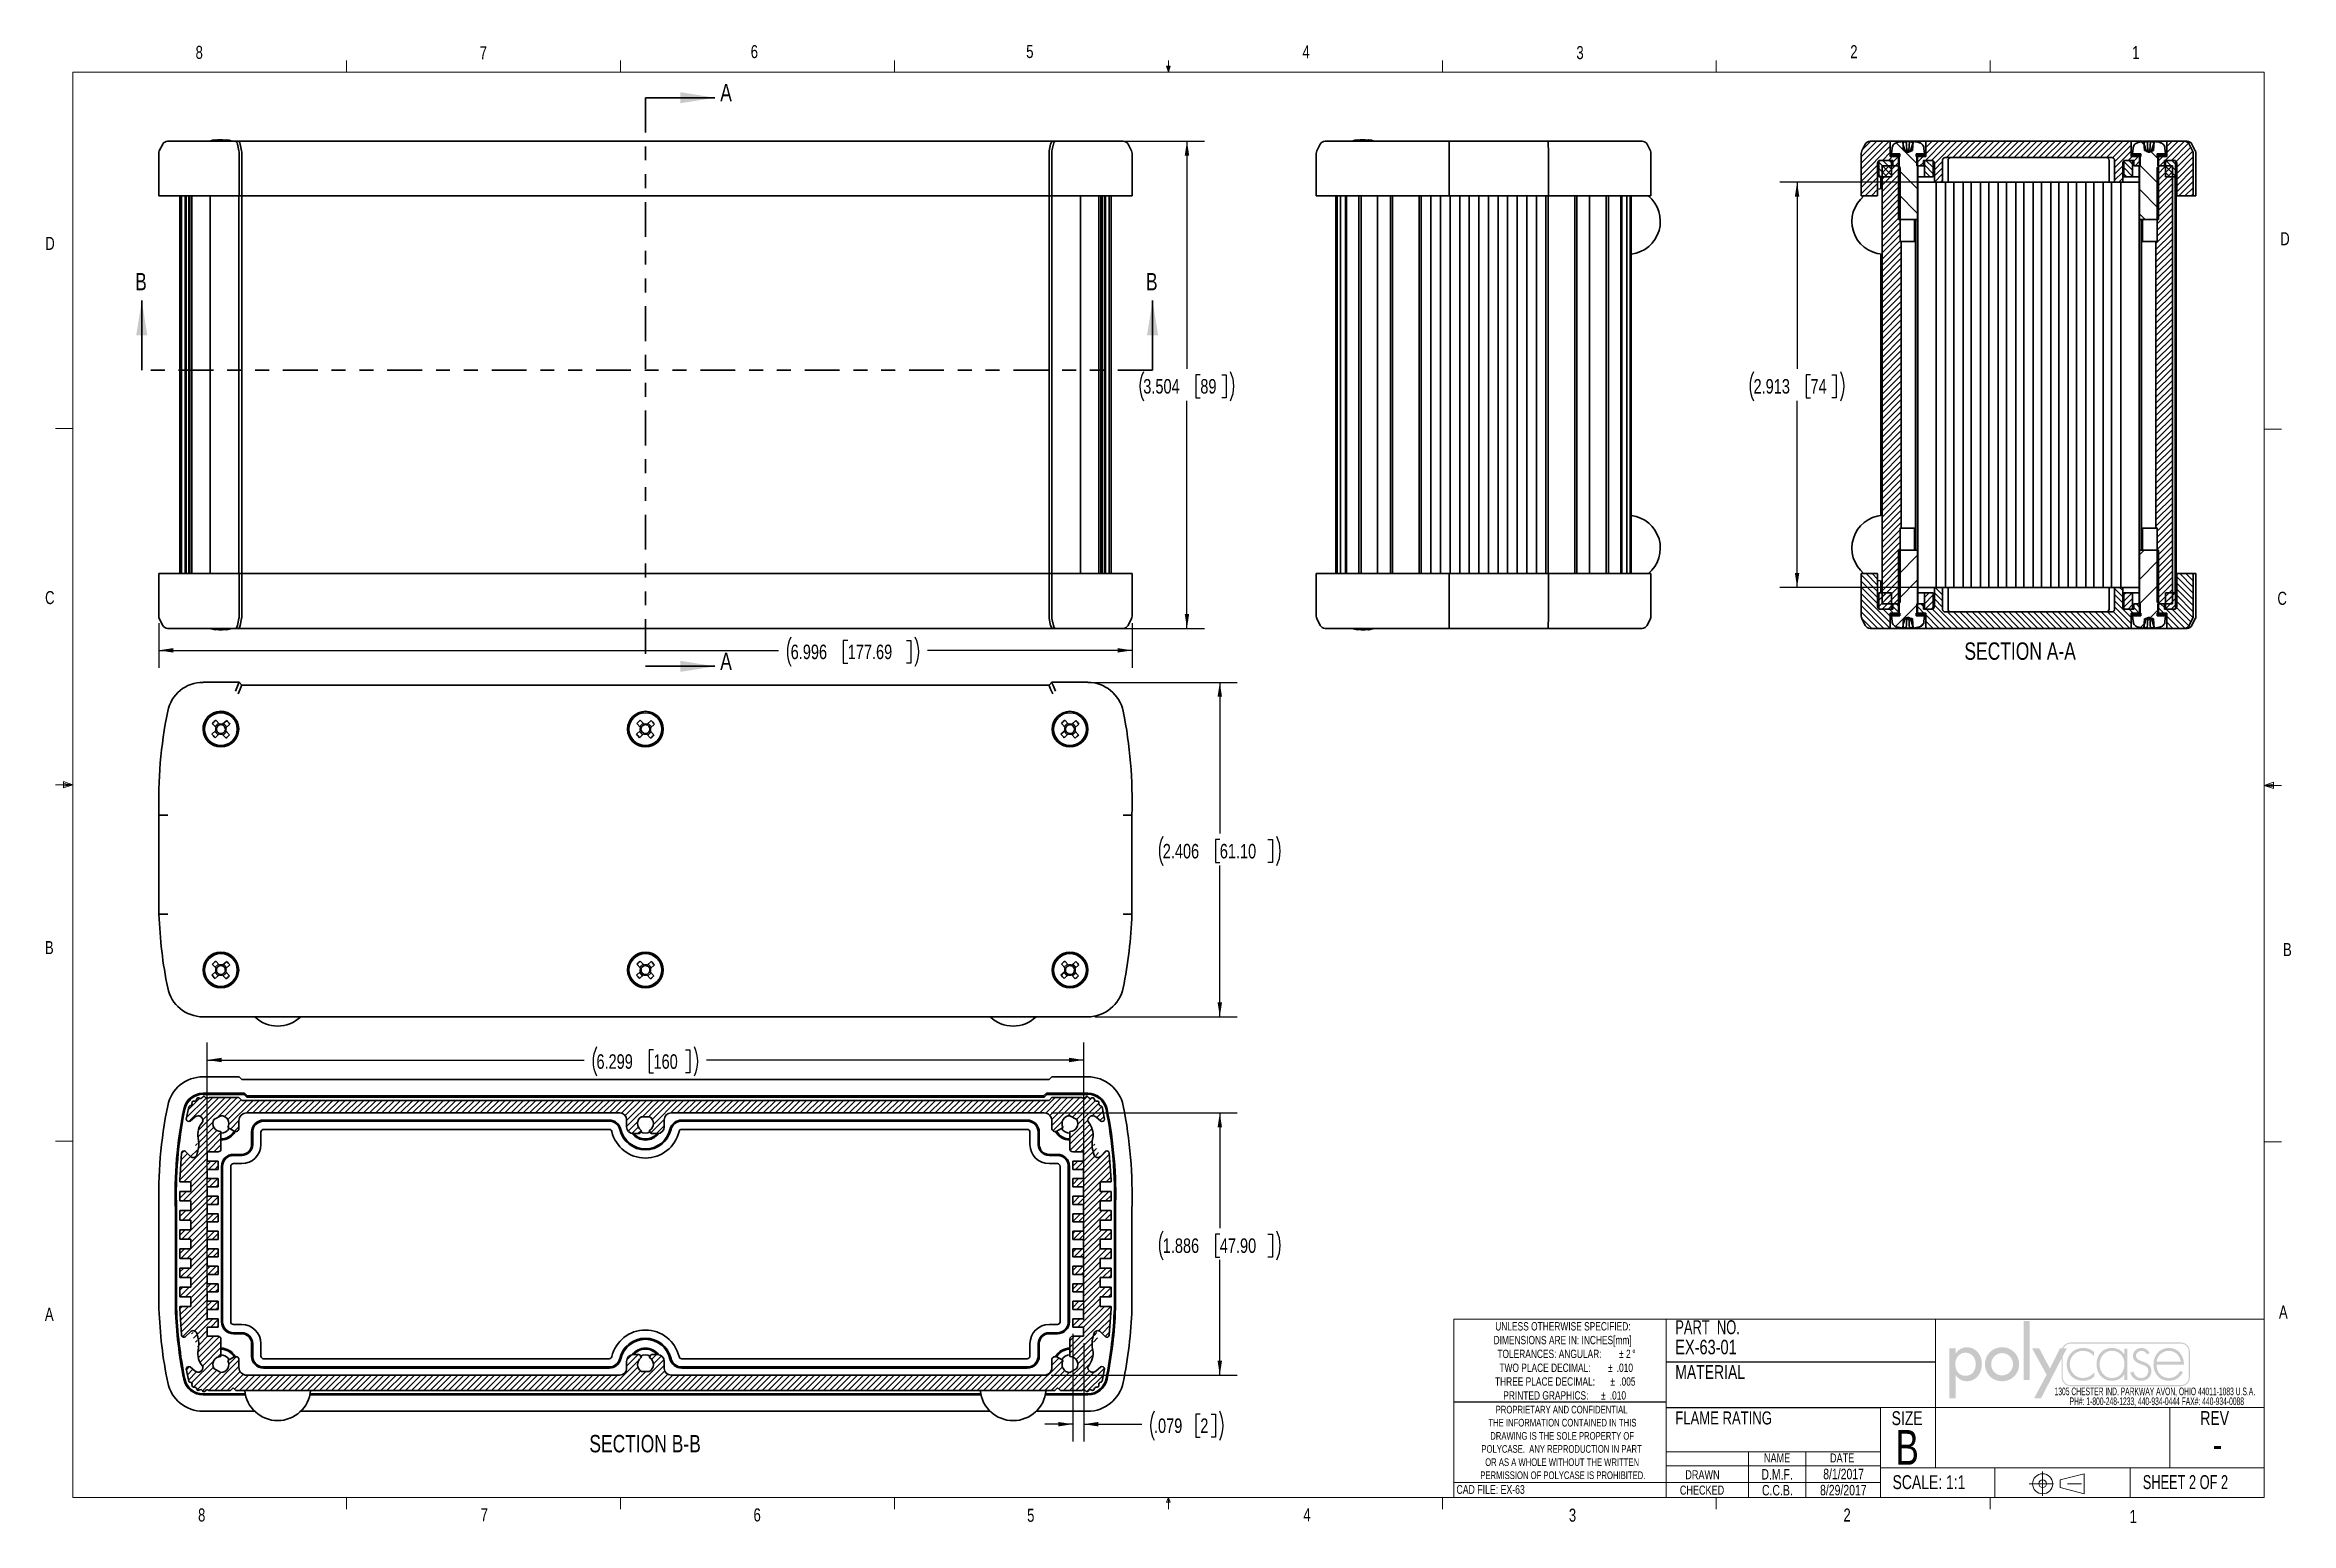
# Paper-space layout 'Sheet2' of a CAD drawing. Header units: inches. Extents: x 0.4 to 16.6, y 0.2 to 10.8.
import ezdxf

# ---------------------------------------------------------------- set-up
doc = ezdxf.new("R2010")
doc.units = ezdxf.units.IN
doc.header["$MEASUREMENT"] = 0
doc.linetypes.add('CENTERX2', pattern=[0.8, 0.5, -0.1, 0.1, -0.1])
doc.linetypes.add('PHANTOM', pattern=[0.5, 0.25, -0.05, 0.05, -0.05, 0.05, -0.05])
doc.layers.add('FORMAT', color=7, linetype='Continuous')
doc.layers.add('SLD-0', color=7, linetype='Continuous')
doc.styles.add('SLDTEXTSTYLE0', font='TXT', dxfattribs={"width": 0.525406})
doc.styles.add('SLDTEXTSTYLE1', font='TXT', dxfattribs={"width": 0.75})
doc.styles.add('SLDTEXTSTYLE2', font='TXT', dxfattribs={"width": 0.6875})
doc.styles.add('SLDTEXTSTYLE3', font='TXT', dxfattribs={"width": 0.694444})
doc.dimstyles.new('SLDDIMSTYLE2', dxfattribs={"dimtxt": 0.104167, "dimasz": 0.104167, "dimexe": 0, "dimexo": 0.0625, "dimgap": 0.026042, "dimtad": 0, "dimtih": 1, "dimtoh": 1, "dimdec": 3, "dimrnd": 1e-09, "dimzin": 12, "dimdsep": 46, "dimtxsty": 'SLDTEXTSTYLE1', "dimsah": 1, "dimcen": 0.09, "dimadec": 0, "dimazin": 3, "dimtfac": 1, "dimtdec": 3, "dimtofl": 0, "dimtmove": 0, "dimatfit": 3, "dimfxl": 1, "dimfrac": 2, "dimtolj": 1, "dimtzin": 12, "dimarcsym": 0})
doc.dimstyles.new('SLDDIMSTYLE3', dxfattribs={"dimtxt": 0.104167, "dimasz": 0.104167, "dimexe": 0, "dimexo": 0.0625, "dimgap": 0.026042, "dimtad": 0, "dimtih": 1, "dimtoh": 1, "dimdec": 3, "dimrnd": 1e-09, "dimzin": 12, "dimdsep": 46, "dimtxsty": 'SLDTEXTSTYLE1', "dimsah": 1, "dimcen": 0.09, "dimadec": 0, "dimazin": 3, "dimtfac": 1, "dimtdec": 3, "dimtmove": 0, "dimatfit": 0, "dimfxl": 1, "dimfrac": 2, "dimtolj": 1, "dimtzin": 12, "dimarcsym": 0})

psp = doc.layouts.new('Sheet2')

# ---------------------------------------------------------------- texts
at = {"color": 7, "linetype": 'Continuous', "lineweight": 0}
for s, insert, char_height, attachment_point, style in [('8', (1.5091, 10.8315), 0.0938, 1, 'SLDTEXTSTYLE1'), ('7', (3.551, 10.8287), 0.0938, 1, 'SLDTEXTSTYLE1'), ('6', (5.4987, 10.8367), 0.0938, 1, 'SLDTEXTSTYLE1'), ('5', (7.4787, 10.8373), 0.0938, 1, 'SLDTEXTSTYLE1'), ('4', (9.4643, 10.8357), 0.0938, 1, 'SLDTEXTSTYLE1'), ('3', (11.4327, 10.8295), 0.0938, 1, 'SLDTEXTSTYLE1'), ('2', (13.401, 10.8362), 0.0938, 1, 'SLDTEXTSTYLE1'), ('1', (15.4274, 10.8301), 0.0938, 1, 'SLDTEXTSTYLE1'), ('D', (0.4286, 9.4575), 0.0938, 1, 'SLDTEXTSTYLE1'), ('D', (16.4913, 9.491), 0.0938, 1, 'SLDTEXTSTYLE1'), ('C', (0.4273, 6.9103), 0.0938, 1, 'SLDTEXTSTYLE1'), ('C', (16.4712, 6.9051), 0.0938, 1, 'SLDTEXTSTYLE1'), ('B', (0.4264, 4.3932), 0.0938, 1, 'SLDTEXTSTYLE1'), ('B', (16.5115, 4.3791), 0.0938, 1, 'SLDTEXTSTYLE1'), ('A', (0.426, 1.7559), 0.0938, 1, 'SLDTEXTSTYLE1'), ('PART  NO.', (12.1435, 1.6663), 0.1, 1, 'SLDTEXTSTYLE3'), ('A', (16.4821, 1.7726), 0.0938, 1, 'SLDTEXTSTYLE1'), ('SIZE', (13.6983, 1.0123), 0.1, 1, 'SLDTEXTSTYLE1'), ('REV', (15.917, 1.0132), 0.1, 1, 'SLDTEXTSTYLE1'), ('B', (13.8105, 0.8769), 0.25, 2, 'SLDTEXTSTYLE1'), ('NAME', (12.8753, 0.7086), 0.065, 2, 'SLDTEXTSTYLE1'), ('DATE', (13.3428, 0.7086), 0.065, 2, 'SLDTEXTSTYLE1'), ('-', (16.0404, 0.8744), 0.2, 2, 'SLDTEXTSTYLE1'), ('DRAWN', (12.2158, 0.5882), 0.065, 1, 'SLDTEXTSTYLE1'), ('D.M.F.', (12.8754, 0.5961), 0.075, 2, 'SLDTEXTSTYLE1'), ('8/29/2017', (13.3513, 0.4825), 0.075, 2, 'SLDTEXTSTYLE1'), ('8/1/2017', (13.353, 0.5983), 0.075, 2, 'SLDTEXTSTYLE1'), ('SCALE: 1:1', (13.7049, 0.5521), 0.1, 1, 'SLDTEXTSTYLE1'), ('SHEET 2 OF 2', (15.5035, 0.5524), 0.1, 1, 'SLDTEXTSTYLE2'), ('CAD FILE: EX-63', (10.5709, 0.4806), 0.0625, 1, 'SLDTEXTSTYLE1'), ('CHECKED', (12.1764, 0.4774), 0.065, 1, 'SLDTEXTSTYLE1'), ('C.C.B.', (12.8774, 0.4818), 0.075, 2, 'SLDTEXTSTYLE1'), ('8', (1.5268, 0.313), 0.0938, 1, 'SLDTEXTSTYLE1'), ('7', (3.5574, 0.3133), 0.0938, 1, 'SLDTEXTSTYLE1'), ('6', (5.5188, 0.3137), 0.0938, 1, 'SLDTEXTSTYLE1'), ('5', (7.4851, 0.3106), 0.0938, 1, 'SLDTEXTSTYLE1'), ('4', (9.4701, 0.3137), 0.0938, 1, 'SLDTEXTSTYLE1'), ('3', (11.3788, 0.3116), 0.0938, 1, 'SLDTEXTSTYLE1'), ('2', (13.3523, 0.3124), 0.0938, 1, 'SLDTEXTSTYLE1'), ('1', (15.4083, 0.3014), 0.0938, 1, 'SLDTEXTSTYLE1')]:
    psp.add_mtext(s, dxfattribs=dict(at, insert=insert, char_height=char_height, attachment_point=attachment_point, style=style))
at = {"color": 7, "linetype": 'Continuous', "char_height": 0.125, "attachment_point": 1, "style": 'SLDTEXTSTYLE1'}
for s, insert in [('A', (5.2797, 10.5575)), ('B', (1.0745, 9.1979)), ('B', (8.3391, 9.1979)), ('A', (5.2797, 6.4685))]:
    psp.add_mtext(s, dxfattribs=dict(at, insert=insert))
at = {"layer": 'FORMAT', "color": 7, "insert": (12.1435, 1.5258), "char_height": 0.10417, "attachment_point": 1, "style": 'SLDTEXTSTYLE1'}
psp.add_mtext('EX-63-01', dxfattribs=at)
at = {"layer": 'SLD-0', "style": 'SLDTEXTSTYLE1'}
for s, insert, char_height, attachment_point in [('SECTION A-A', (14.6219, 6.5411), 0.125, 2), ('MATERIAL', (12.1435, 1.3438), 0.1, 1), ('FLAME RATING', (12.1435, 1.0108), 0.09375, 1), ('SECTION B-B', (4.7396, 0.8415), 0.125, 2)]:
    psp.add_mtext(s, dxfattribs=dict(at, insert=insert, char_height=char_height, attachment_point=attachment_point))

# ---------------------------------------------------------------- blocks, each defined once
blk = doc.blocks.new('SW_NOTE_1')
at = {"color": 0, "linetype": 'Continuous', "lineweight": 0, "char_height": 0.055, "attachment_point": 2, "style": 'SLDTEXTSTYLE0'}
for s, insert in [('1305 CHESTER IND. PARKWAY AVON, OHIO 44011-1083 U.S.A.', (0.742, 0.071)), ('PH#: 1-800-248-1233, 440-934-0444 FAX#: 440-934-0088', (0.756, 0))]:
    blk.add_mtext(s, dxfattribs=dict(at, insert=insert))
blk = doc.blocks.new('Block2')
at = {"linetype": 'Continuous'}
blk.add_hatch(color=7, dxfattribs=at).paths.add_polyline_path([(1.559, 0.355), (1.559, 1.505), (1.44, 1.505), (1.44, 0.355)], flags=0)
h = blk.add_hatch(color=7, dxfattribs=at)
edge = h.paths.add_edge_path(flags=0)
edge.add_spline(control_points=[(0.122, 0.452), (0.17, 0.382), (0.245, 0.334), (0.333, 0.334)], knot_values=[4, 4, 4, 4, 5, 5, 5, 5], weights=[1, 1, 1, 1], degree=3, periodic=0)
edge.add_spline(control_points=[(0.333, 0.334), (0.523, 0.334), (0.629, 0.492), (0.629, 0.669)], knot_values=[3, 3, 3, 3, 4, 4, 4, 4], weights=[1, 1, 1, 1], degree=3, periodic=0)
edge.add_spline(control_points=[(0.629, 0.669), (0.629, 0.839), (0.517, 0.994), (0.338, 0.994)], knot_values=[2, 2, 2, 2, 3, 3, 3, 3], weights=[1, 1, 1, 1], degree=3, periodic=0)
edge.add_spline(control_points=[(0.338, 0.994), (0.245, 0.994), (0.171, 0.946), (0.122, 0.872)], knot_values=[1, 1, 1, 1, 2, 2, 2, 2], weights=[1, 1, 1, 1], degree=3, periodic=0)
edge.add_line((0.122, 0.872), (0.119, 0.872))
edge.add_line((0.119, 0.872), (0.119, 0.975))
edge.add_line((0.119, 0.975), (0, 0.975))
edge.add_line((0, 0.975), (0, 0))
edge.add_line((0, 0), (0.119, 0))
edge.add_line((0.119, 0), (0.119, 0.452))
edge.add_line((0.119, 0.452), (0.122, 0.452))
edge = h.paths.add_edge_path(flags=0)
edge.add_spline(control_points=[(0.113, 0.665), (0.113, 0.78), (0.185, 0.888), (0.309, 0.888), (0.437, 0.888), (0.51, 0.786), (0.51, 0.665)], knot_values=[0, 0, 0, 0, 1, 1, 1, 2, 2, 2, 2], weights=[1, 1, 1, 1, 1, 1, 1], degree=3, periodic=0)
edge.add_spline(control_points=[(0.51, 0.665), (0.51, 0.543), (0.439, 0.44), (0.309, 0.44), (0.183, 0.44), (0.113, 0.549), (0.113, 0.665)], knot_values=[2, 2, 2, 2, 3, 3, 3, 4, 4, 4, 4], weights=[1, 1, 1, 1, 1, 1, 1], degree=3, periodic=0)
h = blk.add_hatch(color=7, dxfattribs=at)
edge = h.paths.add_edge_path(flags=0)
edge.add_spline(control_points=[(0.69, 0.664), (0.69, 0.477), (0.836, 0.334), (1.022, 0.334), (1.207, 0.334), (1.353, 0.477), (1.353, 0.664)], knot_values=[0, 0, 0, 0, 1, 1, 1, 2, 2, 2, 2], weights=[1, 1, 1, 1, 1, 1, 1], degree=3, periodic=0)
edge.add_spline(control_points=[(1.353, 0.664), (1.353, 0.851), (1.207, 0.994), (1.022, 0.994), (0.836, 0.994), (0.69, 0.851), (0.69, 0.664)], knot_values=[2, 2, 2, 2, 3, 3, 3, 4, 4, 4, 4], weights=[1, 1, 1, 1, 1, 1, 1], degree=3, periodic=0)
edge = h.paths.add_edge_path(flags=0)
edge.add_spline(control_points=[(1.234, 0.664), (1.234, 0.547), (1.139, 0.448), (1.022, 0.448), (0.904, 0.448), (0.81, 0.547), (0.81, 0.664)], knot_values=[0, 0, 0, 0, 1, 1, 1, 2, 2, 2, 2], weights=[1, 1, 1, 1, 1, 1, 1], degree=3, periodic=0)
edge.add_spline(control_points=[(0.81, 0.664), (0.81, 0.782), (0.904, 0.88), (1.022, 0.88), (1.139, 0.88), (1.234, 0.782), (1.234, 0.664)], knot_values=[2, 2, 2, 2, 3, 3, 3, 4, 4, 4, 4], weights=[1, 1, 1, 1, 1, 1, 1], degree=3, periodic=0)
h = blk.add_hatch(color=7, dxfattribs=at)
edge = h.paths.add_edge_path(flags=0)
edge.add_spline(control_points=[(4.669, 0.413), (4.669, 0.316), (4.59, 0.237), (4.493, 0.237)], knot_values=[7, 7, 7, 7, 8, 8, 8, 8], weights=[1, 1, 1, 1], degree=3, periodic=0)
edge.add_line((4.493, 0.237), (2.356, 0.237))
edge.add_spline(control_points=[(2.356, 0.237), (2.259, 0.237), (2.18, 0.316), (2.18, 0.413)], knot_values=[1, 1, 1, 1, 2, 2, 2, 2], weights=[1, 1, 1, 1], degree=3, periodic=0)
edge.add_line((2.18, 0.413), (2.18, 0.781))
edge.add_line((2.18, 0.781), (1.778, 0))
edge.add_line((1.778, 0), (1.643, 0))
edge.add_line((1.643, 0), (1.887, 0.461))
edge.add_line((1.887, 0.461), (1.603, 0.975))
edge.add_line((1.603, 0.975), (1.742, 0.975))
edge.add_line((1.742, 0.975), (1.952, 0.582))
edge.add_line((1.952, 0.582), (2.146, 0.975))
edge.add_line((2.146, 0.975), (2.192, 0.975))
edge.add_spline(control_points=[(2.192, 0.975), (2.218, 1.041), (2.282, 1.087), (2.356, 1.087)], knot_values=[3.233464, 3.233464, 3.233464, 3.233464, 4, 4, 4, 4], weights=[1, 1, 1, 1], degree=3, periodic=0)
edge.add_line((2.356, 1.087), (4.493, 1.087))
edge.add_spline(control_points=[(4.493, 1.087), (4.59, 1.087), (4.669, 1.008), (4.669, 0.911)], knot_values=[5, 5, 5, 5, 6, 6, 6, 6], weights=[1, 1, 1, 1], degree=3, periodic=0)
edge.add_line((4.669, 0.911), (4.669, 0.413))
edge = h.paths.add_edge_path(flags=0)
edge.add_line((2.215, 0.975), (2.28, 0.975))
edge.add_line((2.28, 0.975), (2.201, 0.821))
edge.add_line((2.201, 0.821), (2.201, 0.413))
edge.add_spline(control_points=[(2.201, 0.413), (2.201, 0.327), (2.271, 0.258), (2.356, 0.258)], knot_values=[2, 2, 2, 2, 3, 3, 3, 3], weights=[1, 1, 1, 1], degree=3, periodic=0)
edge.add_line((2.356, 0.258), (4.493, 0.258))
edge.add_spline(control_points=[(4.493, 0.258), (4.579, 0.258), (4.649, 0.327), (4.649, 0.413)], knot_values=[4, 4, 4, 4, 5, 5, 5, 5], weights=[1, 1, 1, 1], degree=3, periodic=0)
edge.add_line((4.649, 0.413), (4.649, 0.911))
edge.add_spline(control_points=[(4.649, 0.911), (4.649, 0.997), (4.579, 1.066), (4.493, 1.066)], knot_values=[6, 6, 6, 6, 7, 7, 7, 7], weights=[1, 1, 1, 1], degree=3, periodic=0)
edge.add_line((4.493, 1.066), (2.356, 1.066))
edge.add_spline(control_points=[(2.356, 1.066), (2.293, 1.066), (2.239, 1.029), (2.215, 0.975)], knot_values=[0, 0, 0, 0, 0.732403, 0.732403, 0.732403, 0.732403], weights=[1, 1, 1, 1], degree=3, periodic=0)
h = blk.add_hatch(color=7, dxfattribs=at)
edge = h.paths.add_edge_path(flags=0)
edge.add_spline(control_points=[(2.806, 0.905), (2.745, 0.957), (2.672, 0.98), (2.593, 0.98)], knot_values=[8, 8, 8, 8, 9, 9, 9, 9], weights=[1, 1, 1, 1], degree=3, periodic=0)
edge.add_spline(control_points=[(2.593, 0.98), (2.413, 0.98), (2.278, 0.84), (2.278, 0.662)], knot_values=[7, 7, 7, 7, 8, 8, 8, 8], weights=[1, 1, 1, 1], degree=3, periodic=0)
edge.add_spline(control_points=[(2.278, 0.662), (2.278, 0.484), (2.41, 0.342), (2.592, 0.342)], knot_values=[6, 6, 6, 6, 7, 7, 7, 7], weights=[1, 1, 1, 1], degree=3, periodic=0)
edge.add_spline(control_points=[(2.592, 0.342), (2.674, 0.342), (2.752, 0.372), (2.814, 0.427)], knot_values=[5, 5, 5, 5, 6, 6, 6, 6], weights=[1, 1, 1, 1], degree=3, periodic=0)
edge.add_line((2.814, 0.427), (2.814, 0.507))
edge.add_spline(control_points=[(2.814, 0.507), (2.759, 0.44), (2.676, 0.398), (2.589, 0.398)], knot_values=[3, 3, 3, 3, 4, 4, 4, 4], weights=[1, 1, 1, 1], degree=3, periodic=0)
edge.add_spline(control_points=[(2.589, 0.398), (2.445, 0.398), (2.337, 0.523), (2.337, 0.662)], knot_values=[2, 2, 2, 2, 3, 3, 3, 3], weights=[1, 1, 1, 1], degree=3, periodic=0)
edge.add_spline(control_points=[(2.337, 0.662), (2.337, 0.802), (2.446, 0.925), (2.59, 0.925)], knot_values=[1, 1, 1, 1, 2, 2, 2, 2], weights=[1, 1, 1, 1], degree=3, periodic=0)
edge.add_spline(control_points=[(2.59, 0.925), (2.678, 0.925), (2.748, 0.889), (2.806, 0.825)], knot_values=[0, 0, 0, 0, 1, 1, 1, 1], weights=[1, 1, 1, 1], degree=3, periodic=0)
edge.add_line((2.806, 0.825), (2.806, 0.905))
h = blk.add_hatch(color=7, dxfattribs=at)
edge = h.paths.add_edge_path(flags=0)
edge.add_spline(control_points=[(3.392, 0.861), (3.34, 0.938), (3.25, 0.98), (3.156, 0.98)], knot_values=[6, 6, 6, 6, 7, 7, 7, 7], weights=[1, 1, 1, 1], degree=3, periodic=0)
edge.add_spline(control_points=[(3.156, 0.98), (2.972, 0.98), (2.857, 0.844), (2.857, 0.665)], knot_values=[5, 5, 5, 5, 6, 6, 6, 6], weights=[1, 1, 1, 1], degree=3, periodic=0)
edge.add_spline(control_points=[(2.857, 0.665), (2.857, 0.486), (2.973, 0.342), (3.159, 0.342)], knot_values=[4, 4, 4, 4, 5, 5, 5, 5], weights=[1, 1, 1, 1], degree=3, periodic=0)
edge.add_spline(control_points=[(3.159, 0.342), (3.249, 0.342), (3.347, 0.387), (3.392, 0.465)], knot_values=[3, 3, 3, 3, 4, 4, 4, 4], weights=[1, 1, 1, 1], degree=3, periodic=0)
edge.add_line((3.392, 0.465), (3.395, 0.465))
edge.add_line((3.395, 0.465), (3.395, 0.355))
edge.add_line((3.395, 0.355), (3.454, 0.355))
edge.add_line((3.454, 0.355), (3.454, 0.967))
edge.add_line((3.454, 0.967), (3.395, 0.967))
edge.add_line((3.395, 0.967), (3.395, 0.861))
edge.add_line((3.395, 0.861), (3.392, 0.861))
edge = h.paths.add_edge_path(flags=0)
edge.add_spline(control_points=[(3.398, 0.672), (3.398, 0.525), (3.314, 0.397), (3.157, 0.397), (3.009, 0.397), (2.916, 0.525), (2.916, 0.665)], knot_values=[0, 0, 0, 0, 1, 1, 1, 2, 2, 2, 2], weights=[1, 1, 1, 1, 1, 1, 1], degree=3, periodic=0)
edge.add_spline(control_points=[(2.916, 0.665), (2.916, 0.798), (3.013, 0.925), (3.153, 0.925), (3.302, 0.925), (3.398, 0.814), (3.398, 0.672)], knot_values=[2, 2, 2, 2, 3, 3, 3, 4, 4, 4, 4], weights=[1, 1, 1, 1, 1, 1, 1], degree=3, periodic=0)
h = blk.add_hatch(color=7, dxfattribs=at)
edge = h.paths.add_edge_path(flags=0)
edge.add_spline(control_points=[(3.731, 0.98), (3.793, 0.98), (3.861, 0.939), (3.887, 0.882)], knot_values=[11, 11, 11, 11, 12, 12, 12, 12], weights=[1, 1, 1, 1], degree=3, periodic=0)
edge.add_line((3.887, 0.882), (3.836, 0.856))
edge.add_spline(control_points=[(3.836, 0.856), (3.816, 0.898), (3.776, 0.925), (3.728, 0.925)], knot_values=[0, 0, 0, 0, 1, 1, 1, 1], weights=[1, 1, 1, 1], degree=3, periodic=0)
edge.add_spline(control_points=[(3.728, 0.925), (3.677, 0.925), (3.624, 0.882), (3.624, 0.829)], knot_values=[1, 1, 1, 1, 2, 2, 2, 2], weights=[1, 1, 1, 1], degree=3, periodic=0)
edge.add_spline(control_points=[(3.624, 0.829), (3.624, 0.682), (3.922, 0.754), (3.922, 0.533)], knot_values=[2, 2, 2, 2, 3, 3, 3, 3], weights=[1, 1, 1, 1], degree=3, periodic=0)
edge.add_spline(control_points=[(3.922, 0.533), (3.922, 0.42), (3.834, 0.342), (3.724, 0.342)], knot_values=[3, 3, 3, 3, 4, 4, 4, 4], weights=[1, 1, 1, 1], degree=3, periodic=0)
edge.add_spline(control_points=[(3.724, 0.342), (3.622, 0.342), (3.539, 0.404), (3.514, 0.503)], knot_values=[4, 4, 4, 4, 5, 5, 5, 5], weights=[1, 1, 1, 1], degree=3, periodic=0)
edge.add_line((3.514, 0.503), (3.572, 0.522))
edge.add_spline(control_points=[(3.572, 0.522), (3.595, 0.449), (3.644, 0.397), (3.724, 0.397)], knot_values=[6, 6, 6, 6, 7, 7, 7, 7], weights=[1, 1, 1, 1], degree=3, periodic=0)
edge.add_spline(control_points=[(3.724, 0.397), (3.801, 0.397), (3.862, 0.458), (3.862, 0.535)], knot_values=[7, 7, 7, 7, 8, 8, 8, 8], weights=[1, 1, 1, 1], degree=3, periodic=0)
edge.add_spline(control_points=[(3.862, 0.535), (3.862, 0.611), (3.804, 0.635), (3.743, 0.656)], knot_values=[8, 8, 8, 8, 9, 9, 9, 9], weights=[1, 1, 1, 1], degree=3, periodic=0)
edge.add_spline(control_points=[(3.743, 0.656), (3.659, 0.686), (3.564, 0.722), (3.564, 0.825)], knot_values=[9, 9, 9, 9, 10, 10, 10, 10], weights=[1, 1, 1, 1], degree=3, periodic=0)
edge.add_spline(control_points=[(3.564, 0.825), (3.564, 0.918), (3.642, 0.98), (3.731, 0.98)], knot_values=[10, 10, 10, 10, 11, 11, 11, 11], weights=[1, 1, 1, 1], degree=3, periodic=0)
h = blk.add_hatch(color=7, dxfattribs=at)
edge = h.paths.add_edge_path(flags=0)
edge.add_spline(control_points=[(4.554, 0.656), (4.555, 0.832), (4.445, 0.98), (4.26, 0.98)], knot_values=[6, 6, 6, 6, 7, 7, 7, 7], weights=[1, 1, 1, 1], degree=3, periodic=0)
edge.add_spline(control_points=[(4.26, 0.98), (4.081, 0.98), (3.963, 0.833), (3.963, 0.662)], knot_values=[5, 5, 5, 5, 6, 6, 6, 6], weights=[1, 1, 1, 1], degree=3, periodic=0)
edge.add_spline(control_points=[(3.963, 0.662), (3.963, 0.489), (4.078, 0.342), (4.26, 0.342)], knot_values=[4, 4, 4, 4, 5, 5, 5, 5], weights=[1, 1, 1, 1], degree=3, periodic=0)
edge.add_spline(control_points=[(4.26, 0.342), (4.38, 0.342), (4.478, 0.401), (4.534, 0.507)], knot_values=[3, 3, 3, 3, 4, 4, 4, 4], weights=[1, 1, 1, 1], degree=3, periodic=0)
edge.add_line((4.534, 0.507), (4.484, 0.537))
edge.add_spline(control_points=[(4.484, 0.537), (4.44, 0.454), (4.363, 0.398), (4.268, 0.398)], knot_values=[1, 1, 1, 1, 2, 2, 2, 2], weights=[1, 1, 1, 1], degree=3, periodic=0)
edge.add_spline(control_points=[(4.268, 0.398), (4.126, 0.398), (4.019, 0.501), (4.023, 0.656)], knot_values=[0, 0, 0, 0, 1, 1, 1, 1], weights=[1, 1, 1, 1], degree=3, periodic=0)
edge.add_line((4.023, 0.656), (4.554, 0.656))
edge = h.paths.add_edge_path(flags=0)
edge.add_spline(control_points=[(4.023, 0.712), (4.033, 0.827), (4.136, 0.925), (4.261, 0.925)], knot_values=[1, 1, 1, 1, 2, 2, 2, 2], weights=[1, 1, 1, 1], degree=3, periodic=0)
edge.add_spline(control_points=[(4.261, 0.925), (4.387, 0.925), (4.48, 0.824), (4.494, 0.712)], knot_values=[0, 0, 0, 0, 1, 1, 1, 1], weights=[1, 1, 1, 1], degree=3, periodic=0)
edge.add_line((4.494, 0.712), (4.023, 0.712))
blk = doc.blocks.new('POLYCASE LOGO_1')
at = {"color": 7, "linetype": 'Continuous', "xscale": 0.37, "yscale": 0.37, "zscale": 0.37}
blk.add_blockref('Block2', (0.101, -0.571), dxfattribs=at)
at = {"color": 7, "linetype": 'Continuous', "lineweight": 0}
blk.add_blockref('SW_NOTE_1', (0.835, -0.564), dxfattribs=at)
blk = doc.blocks.new('ThirdAngleProjectionBlock_1')
at = {"color": 7, "linetype": 'CENTERX2', "lineweight": 18}
for p, q in [((0.275, 0.506), (0.275, 0)), ((0, 0.253), (1.202, 0.253))]:
    blk.add_line(p, q, dxfattribs=at)
at = {"color": 7, "linetype": 'Continuous', "lineweight": 18}
for p, q in [((0.632, 0.332), (1.13, 0.459)), ((0.632, 0.332), (0.632, 0.174)), ((0.632, 0.174), (1.13, 0.048)), ((1.13, 0.459), (1.13, 0.048))]:
    blk.add_line(p, q, dxfattribs=at)
for radius in [0.206, 0.0789]:
    blk.add_circle((0.275, 0.253), radius, dxfattribs=at)
blk = doc.blocks.new('SW_NOTE_10')
at = {"color": 0, "linetype": 'Continuous', "lineweight": 0, "char_height": 0.06, "attachment_point": 2, "style": 'SLDTEXTSTYLE1'}
for s, insert in [('UNLESS OTHERWISE SPECIFIED:', (0.567, 0.077)), ('DIMENSIONS ARE IN: INCHES[mm]', (0.565, -0.022)), ('TOLERANCES: ANGULAR:', (0.47, -0.121)), ('%%p', (0.986, -0.121)), ('2', (1.037, -0.121)), ('%%d', (1.077, -0.121)), ('THREE PLACE DECIMAL:', (0.438, -0.32)), ('TWO PLACE DECIMAL:', (0.438, -0.221)), ('%%p', (0.907, -0.221)), ('.010', (1.012, -0.221)), ('.005', (1.03, -0.32)), ('PRINTED GRAPHICS:', (0.444, -0.42)), ('%%p', (0.857, -0.42)), ('.010', (0.962, -0.42)), ('%%p', (0.925, -0.32))]:
    blk.add_mtext(s, dxfattribs=dict(at, insert=insert))
blk = doc.blocks.new('SW_NOTE_11')
at = {"color": 0, "linetype": 'Continuous', "lineweight": 0, "char_height": 0.055, "attachment_point": 2, "style": 'SLDTEXTSTYLE1'}
for s, insert in [('PROPRIETARY AND CONFIDENTIAL', (0.583, 0.071)), ('THE INFORMATION CONTAINED IN THIS', (0.589, -0.023)), ('DRAWING IS THE SOLE PROPERTY OF', (0.587, -0.118)), ('POLYCASE.  ANY REPRODUCTION IN PART', (0.583, -0.212)), ('OR AS A WHOLE WITHOUT THE WRITTEN', (0.587, -0.307)), ('PERMISSION OF POLYCASE IS PROHIBITED.', (0.592, -0.401))]:
    blk.add_mtext(s, dxfattribs=dict(at, insert=insert))
blk = doc.blocks.new('_D')
at = {"layer": 'SLD-0'}
for p, q in [((7.719, 10.146), (8.759, 10.146)), ((8.634, 10.146), (8.634, 8.508)), ((8.73, 8.466), (8.698, 8.466)), ((8.698, 8.466), (8.698, 8.3)), ((8.884, 8.466), (8.915, 8.466)), ((8.915, 8.466), (8.915, 8.3)), ((8.634, 6.642), (8.634, 8.279)), ((8.698, 8.3), (8.73, 8.3)), ((8.915, 8.3), (8.884, 8.3)), ((7.971, 6.642), (8.759, 6.642))]:
    blk.add_line(p, q, dxfattribs=at)
for centre, start, end in [((8.528, 8.383), 153.4349, 206.5651), ((8.739, 8.383), 333.4349, 26.5651)]:
    blk.add_arc(centre, 0.232, start, end, dxfattribs=at)
for points in [[(8.634, 10.146), (8.618, 10.042), (8.65, 10.042)], [(8.634, 6.642), (8.65, 6.746), (8.618, 6.746)]]:
    blk.add_solid(points, dxfattribs=at)
at = {"layer": 'SLD-0', "char_height": 0.1042, "attachment_point": 1, "style": 'SLDTEXTSTYLE1'}
for s, insert in [('3.504', (8.32, 8.435)), ('89', (8.73, 8.435))]:
    blk.add_mtext(s, dxfattribs=dict(at, insert=insert))
blk = doc.blocks.new('_D_1')
at = {"layer": 'SLD-0'}
for p, q in [((1.244, 6.68), (1.244, 6.359)), ((8.24, 6.68), (8.24, 6.359)), ((1.244, 6.484), (5.698, 6.484)), ((6.196, 6.556), (6.164, 6.556)), ((6.164, 6.556), (6.164, 6.391)), ((6.619, 6.556), (6.65, 6.556)), ((6.65, 6.556), (6.65, 6.391)), ((8.24, 6.484), (6.77, 6.484)), ((6.164, 6.391), (6.196, 6.391)), ((6.65, 6.391), (6.619, 6.391))]:
    blk.add_line(p, q, dxfattribs=at)
for centre, start, end in [((5.994, 6.474), 153.4349, 206.5651), ((6.474, 6.474), 333.4349, 26.5651)]:
    blk.add_arc(centre, 0.232, start, end, dxfattribs=at)
for points in [[(1.244, 6.484), (1.348, 6.468), (1.348, 6.5)], [(8.24, 6.484), (8.136, 6.5), (8.136, 6.468)]]:
    blk.add_solid(points, dxfattribs=at)
at = {"layer": 'SLD-0', "char_height": 0.1042, "attachment_point": 1, "style": 'SLDTEXTSTYLE1'}
for s, insert in [('6.996', (5.786, 6.525)), ('177.69', (6.196, 6.525))]:
    blk.add_mtext(s, dxfattribs=dict(at, insert=insert))
blk = doc.blocks.new('_D_2')
at = {"layer": 'SLD-0'}
for p, q in [((7.658, 3.157), (8.995, 3.157)), ((8.87, 3.157), (8.87, 2.329)), ((8.87, 2.286), (8.838, 2.286)), ((8.838, 2.286), (8.838, 2.121)), ((9.216, 2.286), (9.248, 2.286)), ((9.248, 2.286), (9.248, 2.121)), ((8.838, 2.121), (8.87, 2.121)), ((8.87, 1.271), (8.87, 2.1)), ((9.248, 2.121), (9.216, 2.121)), ((7.658, 1.271), (8.995, 1.271))]:
    blk.add_line(p, q, dxfattribs=at)
for centre, start, end in [((8.668, 2.204), 153.4349, 206.5651), ((9.072, 2.204), 333.4349, 26.5651)]:
    blk.add_arc(centre, 0.232, start, end, dxfattribs=at)
for points in [[(8.87, 3.157), (8.854, 3.053), (8.886, 3.053)], [(8.87, 1.271), (8.886, 1.376), (8.854, 1.376)]]:
    blk.add_solid(points, dxfattribs=at)
at = {"layer": 'SLD-0', "char_height": 0.1042, "attachment_point": 1, "style": 'SLDTEXTSTYLE1'}
for s, insert in [('1.886', (8.46, 2.255)), ('47.90', (8.87, 2.255))]:
    blk.add_mtext(s, dxfattribs=dict(at, insert=insert))
blk = doc.blocks.new('_D_3')
at = {"layer": 'SLD-0'}
for p, q in [((1.592, 1.668), (1.592, 3.663)), ((4.8, 3.61), (4.768, 3.61)), ((4.768, 3.61), (4.768, 3.445)), ((5.031, 3.61), (5.062, 3.61)), ((5.062, 3.61), (5.062, 3.445)), ((7.892, 1.668), (7.892, 3.663)), ((1.592, 3.538), (4.302, 3.538)), ((4.768, 3.445), (4.8, 3.445)), ((5.062, 3.445), (5.031, 3.445)), ((7.892, 3.538), (5.182, 3.538))]:
    blk.add_line(p, q, dxfattribs=at)
for centre, start, end in [((4.598, 3.528), 153.4349, 206.5651), ((4.886, 3.528), 333.4349, 26.5651)]:
    blk.add_arc(centre, 0.232, start, end, dxfattribs=at)
for points in [[(1.592, 3.538), (1.697, 3.522), (1.697, 3.554)], [(7.892, 3.538), (7.787, 3.554), (7.787, 3.522)]]:
    blk.add_solid(points, dxfattribs=at)
at = {"layer": 'SLD-0', "char_height": 0.1042, "attachment_point": 1, "style": 'SLDTEXTSTYLE1'}
for s, insert in [('6.299', (4.39, 3.579)), ('160', (4.8, 3.579))]:
    blk.add_mtext(s, dxfattribs=dict(at, insert=insert))
blk = doc.blocks.new('_D_4')
at = {"layer": 'SLD-0'}
for p, q in [((7.813, 1.568), (7.813, 0.794)), ((7.892, 1.501), (7.892, 0.794)), ((8.73, 0.991), (8.698, 0.991)), ((8.698, 0.991), (8.698, 0.826)), ((8.807, 0.991), (8.838, 0.991)), ((8.838, 0.991), (8.838, 0.826)), ((7.813, 0.919), (7.613, 0.919)), ((7.892, 0.919), (8.309, 0.919)), ((8.698, 0.826), (8.73, 0.826)), ((8.838, 0.826), (8.807, 0.826))]:
    blk.add_line(p, q, dxfattribs=at)
for centre, start, end in [((8.605, 0.908), 153.4349, 206.5651), ((8.662, 0.908), 333.4349, 26.5651)]:
    blk.add_arc(centre, 0.232, start, end, dxfattribs=at)
for points in [[(7.813, 0.919), (7.709, 0.935), (7.709, 0.903)], [(7.892, 0.919), (7.996, 0.903), (7.996, 0.935)]]:
    blk.add_solid(points, dxfattribs=at)
at = {"layer": 'SLD-0', "attachment_point": 1, "style": 'SLDTEXTSTYLE1'}
for s, insert, char_height in [('.079', (8.397, 0.96), 0.1042), ('2', (8.73, 0.96), 0.104)]:
    blk.add_mtext(s, dxfattribs=dict(at, insert=insert, char_height=char_height))
blk = doc.blocks.new('_D_5')
at = {"layer": 'SLD-0'}
for p, q in [((14.074, 9.85), (12.894, 9.85)), ((13.019, 9.85), (13.019, 8.508)), ((13.115, 8.466), (13.084, 8.466)), ((13.084, 8.466), (13.084, 8.3)), ((13.269, 8.466), (13.301, 8.466)), ((13.301, 8.466), (13.301, 8.3)), ((13.019, 6.937), (13.019, 8.279)), ((13.084, 8.3), (13.115, 8.3)), ((13.301, 8.3), (13.269, 8.3)), ((14.054, 6.937), (12.894, 6.937))]:
    blk.add_line(p, q, dxfattribs=at)
for centre, start, end in [((12.913, 8.383), 153.4349, 206.5651), ((13.125, 8.383), 333.4349, 26.5651)]:
    blk.add_arc(centre, 0.232, start, end, dxfattribs=at)
for points in [[(13.019, 9.85), (13.003, 9.746), (13.035, 9.746)], [(13.019, 6.937), (13.035, 7.041), (13.003, 7.041)]]:
    blk.add_solid(points, dxfattribs=at)
at = {"layer": 'SLD-0', "char_height": 0.1042, "attachment_point": 1, "style": 'SLDTEXTSTYLE1'}
for s, insert in [('2.913', (12.706, 8.435)), ('74', (13.115, 8.435))]:
    blk.add_mtext(s, dxfattribs=dict(at, insert=insert))
blk = doc.blocks.new('_D_6')
at = {"layer": 'SLD-0'}
for p, q in [((7.971, 6.254), (8.995, 6.254)), ((8.87, 6.254), (8.87, 5.166)), ((8.87, 5.124), (8.838, 5.124)), ((8.838, 5.124), (8.838, 4.958)), ((9.216, 5.124), (9.248, 5.124)), ((9.248, 5.124), (9.248, 4.958)), ((8.838, 4.958), (8.87, 4.958)), ((8.87, 3.849), (8.87, 4.937)), ((9.248, 4.958), (9.216, 4.958)), ((7.971, 3.849), (8.995, 3.849))]:
    blk.add_line(p, q, dxfattribs=at)
for centre, start, end in [((8.668, 5.041), 153.4349, 206.5651), ((9.072, 5.041), 333.4349, 26.5651)]:
    blk.add_arc(centre, 0.232, start, end, dxfattribs=at)
for points in [[(8.87, 6.254), (8.854, 6.15), (8.886, 6.15)], [(8.87, 3.849), (8.886, 3.953), (8.854, 3.953)]]:
    blk.add_solid(points, dxfattribs=at)
at = {"layer": 'SLD-0', "char_height": 0.1042, "attachment_point": 1, "style": 'SLDTEXTSTYLE1'}
for s, insert in [('2.406', (8.46, 5.092)), ('61.10', (8.87, 5.092))]:
    blk.add_mtext(s, dxfattribs=dict(at, insert=insert))

# ---------------------------------------------------------------- dimensions: what is measured, and where the dimension line sits
at = {"layer": 'SLD-0'}
for base, p1, p2, angle, picture, middle in [((8.6336, 6.6418), (7.669, 10.1457), (7.921, 6.6418), 90, '_D', (8.6336, 8.3937)), ((13.0191, 6.937), (14.1239, 9.8504), (14.1043, 6.937), 90, '_D_5', (13.0191, 8.3937)), ((1.2441, 6.4841), (8.2399, 6.7298), (1.2441, 6.7298), 0, '_D_1', (6.234, 6.4841)), ((8.86986, 3.84856), (7.92104, 6.25407), (7.92104, 3.84856), 90, '_D_6', (8.86986, 5.05131)), ((8.8699, 1.2714), (7.608, 3.1572), (7.608, 1.2714), 90, '_D_2', (8.8699, 2.2143))]:
    dim = psp.add_linear_dim(base=base, p1=p1, p2=p2, angle=angle, text='(<>)', dimstyle='SLDDIMSTYLE2', dxfattribs=at)
    dim.commit()
    dim.dimension.update_dxf_attribs({"geometry": picture, "text_midpoint": middle, "dimtype": 160})
for base, p1, p2, dimstyle, picture, middle in [((1.5924, 3.5382), (7.8916, 1.6179), (1.5924, 1.6179), 'SLDDIMSTYLE2', '_D_3', (4.742, 3.5382)), ((7.8129, 0.9188), (7.8916, 1.551), (7.8129, 1.6179), 'SLDDIMSTYLE3', '_D_4', (8.6336, 0.9188))]:
    dim = psp.add_linear_dim(base=base, p1=p1, p2=p2, text='(<>)', dimstyle=dimstyle, dxfattribs=at)
    dim.commit()
    dim.dimension.update_dxf_attribs({"geometry": picture, "text_midpoint": middle, "dimtype": 160})

# ---------------------------------------------------------------- hatches: boundary and pattern name
at = {"linetype": 'Continuous', "lineweight": 18}
h = psp.add_hatch(dxfattribs=at)
h.set_pattern_fill('ANSI31', scale=0.25, style=0)
edge = h.paths.add_edge_path(flags=0)
edge.add_line((13.5979, 9.752), (13.5979, 9.9882))
edge.add_arc((13.6176, 9.9882), 0.0197, 90, 180, ccw=False)
edge.add_line((13.6176, 10.0079), (13.7061, 10.0079))
edge.add_line((13.7061, 10.0079), (13.7061, 9.9685))
edge.add_line((13.7061, 9.9685), (13.7534, 9.9685))
edge.add_line((13.7534, 9.9685), (13.7534, 10.0473))
edge.add_line((13.7534, 10.0473), (13.6884, 10.0473))
edge.add_line((13.6884, 10.0473), (13.6884, 10.1457))
edge.add_line((13.6884, 10.1457), (13.5435, 10.1457))
edge.add_arc((13.5435, 10.1063), 0.0394, 90, 153.43495)
edge.add_line((13.5083, 10.1239), (13.4839, 10.0753))
edge.add_arc((13.5191, 10.0577), 0.0394, 153.43495, 180)
edge.add_line((13.4798, 10.0577), (13.4798, 9.752))
edge.add_line((13.4798, 9.752), (13.5979, 9.752))
h = psp.add_hatch(dxfattribs=at)
h.set_pattern_fill('ANSI31', scale=0.25, style=0)
h.paths.add_polyline_path([(13.7573, 10.0552), (13.6884, 10.0552), (13.6884, 10.0355), (13.7573, 10.0355)], flags=0)
h = psp.add_hatch(dxfattribs=at)
h.set_pattern_fill('ANSI31', angle=90, style=0)
edge = h.paths.add_edge_path(flags=0)
edge.add_line((13.7475, 10.0512), (13.7475, 9.5827))
edge.add_line((13.7475, 9.5827), (13.8853, 9.5827))
edge.add_line((13.8853, 9.5827), (13.8853, 10.0512))
edge.add_spline(control_points=[(13.8853, 10.0512), (13.8853, 10.0517), (13.8854, 10.0521), (13.8855, 10.0525), (13.8856, 10.0529), (13.8859, 10.0533), (13.8861, 10.0537), (13.8864, 10.054), (13.8868, 10.0543), (13.8871, 10.0546), (13.8875, 10.0548), (13.8879, 10.055), (13.8883, 10.0551), (13.8886, 10.0551), (13.8889, 10.0552), (13.8892, 10.0552)], knot_values=[0.0000002, 0.0000002, 0.0000002, 0.0000002, 0.0000336, 0.0000336, 0.0000336, 0.0000672, 0.0000672, 0.0000672, 0.0001007, 0.0001007, 0.0001007, 0.0001343, 0.0001343, 0.0001343, 0.0001566, 0.0001566, 0.0001566, 0.0001566], weights=[1, 1, 1, 1, 1, 1, 1, 1, 1, 1, 1, 1, 1, 1, 1, 1], degree=3, periodic=0)
edge.add_line((13.8892, 10.0552), (13.9345, 10.0552))
edge.add_spline(control_points=[(13.9345, 10.0552), (13.9333, 10.069), (13.9321, 10.0828), (13.9309, 10.0966)], knot_values=[0.0000161, 0.0000161, 0.0000161, 0.0000161, 0.0010738, 0.0010738, 0.0010738, 0.0010738], weights=[1, 1, 1, 1], degree=3, periodic=0)
edge.add_spline(control_points=[(13.9309, 10.0966), (13.9304, 10.1015), (13.9292, 10.1063), (13.9272, 10.1107), (13.9252, 10.1151), (13.9224, 10.1192), (13.9191, 10.1228), (13.9157, 10.1263), (13.9117, 10.1292), (13.9074, 10.1314), (13.9048, 10.1328), (13.902, 10.1339), (13.8991, 10.1347)], knot_values=[0.0000002, 0.0000002, 0.0000002, 0.0000002, 0.0003693, 0.0003693, 0.0003693, 0.0007387, 0.0007387, 0.0007387, 0.001108, 0.001108, 0.001108, 0.0013321, 0.0013321, 0.0013321, 0.0013321], weights=[1, 1, 1, 1, 1, 1, 1, 1, 1, 1, 1, 1, 1], degree=3, periodic=0)
edge.add_arc((13.8164, 9.8307), 0.315, 74.7751, 83.2527)
edge.add_spline(control_points=[(13.8534, 10.1435), (13.8532, 10.1413), (13.8531, 10.1391), (13.8529, 10.1369), (13.8515, 10.1171), (13.8502, 10.0974), (13.8488, 10.0776)], knot_values=[0.0000254, 0.0000254, 0.0000254, 0.0000254, 0.0001946, 0.0001946, 0.0001946, 0.0017041, 0.0017041, 0.0017041, 0.0017041], weights=[1, 1, 1, 1, 1, 1, 1], degree=3, periodic=0)
edge.add_spline(control_points=[(13.8488, 10.0776), (13.838, 10.0741), (13.8277, 10.0675), (13.8164, 10.0671), (13.805, 10.0667), (13.7948, 10.0741), (13.784, 10.0776)], knot_values=[0.000014, 0.000014, 0.000014, 0.000014, 0.0008791, 0.0008791, 0.0008791, 0.0017638, 0.0017638, 0.0017638, 0.0017638], weights=[1, 1, 1, 1, 1, 1, 1], degree=3, periodic=0)
edge.add_spline(control_points=[(13.784, 10.0776), (13.7825, 10.0996), (13.7809, 10.1215), (13.7794, 10.1435)], knot_values=[0.0000255, 0.0000255, 0.0000255, 0.0000255, 0.0017042, 0.0017042, 0.0017042, 0.0017042], weights=[1, 1, 1, 1], degree=3, periodic=0)
edge.add_arc((13.8164, 9.8307), 0.315, 96.7473, 105.2249)
edge.add_spline(control_points=[(13.7337, 10.1347), (13.729, 10.1334), (13.7245, 10.1313), (13.7205, 10.1285), (13.7165, 10.1258), (13.7129, 10.1223), (13.7101, 10.1184), (13.7072, 10.1145), (13.705, 10.11), (13.7036, 10.1054), (13.7027, 10.1026), (13.7022, 10.0996), (13.7019, 10.0966)], knot_values=[0.0000008, 0.0000008, 0.0000008, 0.0000008, 0.0003693, 0.0003693, 0.0003693, 0.0007387, 0.0007387, 0.0007387, 0.001108, 0.001108, 0.001108, 0.0013327, 0.0013327, 0.0013327, 0.0013327], weights=[1, 1, 1, 1, 1, 1, 1, 1, 1, 1, 1, 1, 1], degree=3, periodic=0)
edge.add_spline(control_points=[(13.7019, 10.0966), (13.7007, 10.0828), (13.6995, 10.069), (13.6983, 10.0552)], knot_values=[0.0000161, 0.0000161, 0.0000161, 0.0000161, 0.0010738, 0.0010738, 0.0010738, 0.0010738], weights=[1, 1, 1, 1], degree=3, periodic=0)
edge.add_line((13.6983, 10.0552), (13.7435, 10.0552))
edge.add_spline(control_points=[(13.7435, 10.0552), (13.7437, 10.0552), (13.7438, 10.0551), (13.744, 10.0551), (13.7444, 10.0551), (13.7449, 10.055), (13.7453, 10.0548), (13.7457, 10.0546), (13.746, 10.0543), (13.7463, 10.054), (13.7467, 10.0537), (13.7469, 10.0533), (13.7471, 10.0529), (13.7473, 10.0525), (13.7474, 10.0521), (13.7475, 10.0516), (13.7475, 10.0515), (13.7475, 10.0514), (13.7475, 10.0512)], knot_values=[0.0001566, 0.0001566, 0.0001566, 0.0001566, 0.0001679, 0.0001679, 0.0001679, 0.0002015, 0.0002015, 0.0002015, 0.000235, 0.000235, 0.000235, 0.0002686, 0.0002686, 0.0002686, 0.0003022, 0.0003022, 0.0003022, 0.0003128, 0.0003128, 0.0003128, 0.0003128], weights=[1, 1, 1, 1, 1, 1, 1, 1, 1, 1, 1, 1, 1, 1, 1, 1, 1, 1, 1], degree=3, periodic=0)
h = psp.add_hatch(dxfattribs=at)
h.set_pattern_fill('ANSI31', scale=0.25, style=0)
h.paths.add_polyline_path([(13.8754, 10.0355), (13.9443, 10.0355), (13.9443, 10.0552), (13.8754, 10.0552)], flags=0)
h = psp.add_hatch(dxfattribs=at)
h.set_pattern_fill('ANSI31', scale=0.25, style=0)
edge = h.paths.add_edge_path(flags=0)
edge.add_spline(control_points=[(14.0644, 10.0079), (14.0644, 10.0081), (14.0644, 10.0083), (14.0644, 10.0086), (14.0645, 10.0099), (14.0647, 10.0113), (14.065, 10.0127), (14.0655, 10.0148), (14.0664, 10.0169), (14.0676, 10.0187), (14.0689, 10.0206), (14.0704, 10.0222), (14.0721, 10.0236), (14.0739, 10.0249), (14.0759, 10.0259), (14.078, 10.0266), (14.08, 10.0273), (14.082, 10.0276), (14.0841, 10.0276)], knot_values=[0.0030056, 0.0030056, 0.0030056, 0.0030056, 0.0030219, 0.0030219, 0.0030219, 0.0031261, 0.0031261, 0.0031261, 0.003294, 0.003294, 0.003294, 0.0034619, 0.0034619, 0.0034619, 0.0036298, 0.0036298, 0.0036298, 0.0037866, 0.0037866, 0.0037866, 0.0037866], weights=[1, 1, 1, 1, 1, 1, 1, 1, 1, 1, 1, 1, 1, 1, 1, 1, 1, 1, 1], degree=3, periodic=0)
edge.add_line((14.0841, 10.0276), (15.281, 10.0276))
edge.add_spline(control_points=[(15.281, 10.0276), (15.2823, 10.0276), (15.2837, 10.0274), (15.285, 10.0272), (15.2864, 10.0269), (15.2877, 10.0264), (15.289, 10.0259), (15.291, 10.025), (15.2929, 10.0237), (15.2945, 10.0222), (15.2961, 10.0207), (15.2974, 10.0189), (15.2984, 10.0169), (15.2995, 10.015), (15.3001, 10.0128), (15.3004, 10.0106), (15.3006, 10.0097), (15.3006, 10.0088), (15.3006, 10.0079)], knot_values=[0.0029175, 0.0029175, 0.0029175, 0.0029175, 0.0030219, 0.0030219, 0.0030219, 0.0031261, 0.0031261, 0.0031261, 0.003294, 0.003294, 0.003294, 0.0034619, 0.0034619, 0.0034619, 0.0036298, 0.0036298, 0.0036298, 0.0036986, 0.0036986, 0.0036986, 0.0036986], weights=[1, 1, 1, 1, 1, 1, 1, 1, 1, 1, 1, 1, 1, 1, 1, 1, 1, 1, 1], degree=3, periodic=0)
edge.add_line((15.3006, 10.0079), (15.3006, 9.8504))
edge.add_line((15.3006, 9.8504), (15.3597, 9.8504))
edge.add_line((15.3597, 9.8504), (15.3597, 9.9882))
edge.add_spline(control_points=[(15.3597, 9.9882), (15.3597, 9.9898), (15.3599, 9.9913), (15.3602, 9.9928), (15.3606, 9.9942), (15.361, 9.9955), (15.3616, 9.9967), (15.3626, 9.9987), (15.3639, 10.0006), (15.3654, 10.0021), (15.367, 10.0037), (15.3688, 10.005), (15.3708, 10.0059), (15.3728, 10.0069), (15.375, 10.0075), (15.3772, 10.0078), (15.3779, 10.0079), (15.3786, 10.0079), (15.3794, 10.0079)], knot_values=[0.0029046, 0.0029046, 0.0029046, 0.0029046, 0.0030219, 0.0030219, 0.0030219, 0.0031261, 0.0031261, 0.0031261, 0.003294, 0.003294, 0.003294, 0.0034619, 0.0034619, 0.0034619, 0.0036298, 0.0036298, 0.0036298, 0.0036857, 0.0036857, 0.0036857, 0.0036857], weights=[1, 1, 1, 1, 1, 1, 1, 1, 1, 1, 1, 1, 1, 1, 1, 1, 1, 1, 1], degree=3, periodic=0)
edge.add_line((15.3794, 10.0079), (15.4384, 10.0079))
edge.add_line((15.4384, 10.0079), (15.4384, 9.9685))
edge.add_line((15.4384, 9.9685), (15.4857, 9.9685))
edge.add_line((15.4857, 9.9685), (15.4857, 10.0473))
edge.add_line((15.4857, 10.0473), (15.4207, 10.0473))
edge.add_line((15.4207, 10.0473), (15.4207, 10.1457))
edge.add_line((15.4207, 10.1457), (13.9443, 10.1457))
edge.add_line((13.9443, 10.1457), (13.9443, 10.0473))
edge.add_line((13.9443, 10.0473), (13.8794, 10.0473))
edge.add_line((13.8794, 10.0473), (13.8794, 9.9685))
edge.add_line((13.8794, 9.9685), (13.9266, 9.9685))
edge.add_line((13.9266, 9.9685), (13.9266, 10.0079))
edge.add_line((13.9266, 10.0079), (13.9857, 10.0079))
edge.add_spline(control_points=[(13.9857, 10.0079), (13.9876, 10.0079), (13.9895, 10.0076), (13.9914, 10.0071), (13.9935, 10.0064), (13.9955, 10.0054), (13.9973, 10.0041), (13.9991, 10.0028), (14.0007, 10.0012), (14.0019, 9.9994), (14.0031, 9.9976), (14.0041, 9.9955), (14.0047, 9.9934), (14.0051, 9.9917), (14.0054, 9.99), (14.0054, 9.9882)], knot_values=[0.0006929, 0.0006929, 0.0006929, 0.0006929, 0.0008394, 0.0008394, 0.0008394, 0.0010073, 0.0010073, 0.0010073, 0.0011752, 0.0011752, 0.0011752, 0.0013431, 0.0013431, 0.0013431, 0.0014748, 0.0014748, 0.0014748, 0.0014748], weights=[1, 1, 1, 1, 1, 1, 1, 1, 1, 1, 1, 1, 1, 1, 1, 1], degree=3, periodic=0)
edge.add_line((14.0054, 9.9882), (14.0054, 9.8504))
edge.add_line((14.0054, 9.8504), (14.0644, 9.8504))
edge.add_line((14.0644, 9.8504), (14.0644, 10.0079))
h = psp.add_hatch(dxfattribs=at)
h.set_pattern_fill('ANSI31', scale=0.25, style=0)
h.paths.add_polyline_path([(15.4896, 10.0552), (15.4207, 10.0552), (15.4207, 10.0355), (15.4896, 10.0355)], flags=0)
h = psp.add_hatch(dxfattribs=at)
h.set_pattern_fill('ANSI31', angle=90, style=0)
edge = h.paths.add_edge_path(flags=0)
edge.add_line((15.4798, 10.0512), (15.4798, 9.5827))
edge.add_line((15.4798, 9.5827), (15.6176, 9.5827))
edge.add_line((15.6176, 9.5827), (15.6176, 10.0512))
edge.add_spline(control_points=[(15.6176, 10.0512), (15.6176, 10.0517), (15.6176, 10.0521), (15.6178, 10.0525), (15.6179, 10.0529), (15.6181, 10.0533), (15.6184, 10.0537), (15.6187, 10.054), (15.619, 10.0543), (15.6194, 10.0546), (15.6198, 10.0548), (15.6202, 10.055), (15.6206, 10.0551), (15.6209, 10.0551), (15.6212, 10.0552), (15.6215, 10.0552)], knot_values=[0.0000002, 0.0000002, 0.0000002, 0.0000002, 0.0000336, 0.0000336, 0.0000336, 0.0000672, 0.0000672, 0.0000672, 0.0001007, 0.0001007, 0.0001007, 0.0001343, 0.0001343, 0.0001343, 0.0001566, 0.0001566, 0.0001566, 0.0001566], weights=[1, 1, 1, 1, 1, 1, 1, 1, 1, 1, 1, 1, 1, 1, 1, 1], degree=3, periodic=0)
edge.add_line((15.6215, 10.0552), (15.6668, 10.0552))
edge.add_spline(control_points=[(15.6668, 10.0552), (15.6656, 10.069), (15.6644, 10.0828), (15.6631, 10.0966)], knot_values=[0.0000161, 0.0000161, 0.0000161, 0.0000161, 0.0010738, 0.0010738, 0.0010738, 0.0010738], weights=[1, 1, 1, 1], degree=3, periodic=0)
edge.add_spline(control_points=[(15.6631, 10.0966), (15.6627, 10.1015), (15.6615, 10.1063), (15.6595, 10.1107), (15.6575, 10.1151), (15.6547, 10.1192), (15.6513, 10.1228), (15.648, 10.1263), (15.644, 10.1292), (15.6397, 10.1314), (15.637, 10.1328), (15.6342, 10.1339), (15.6314, 10.1347)], knot_values=[0.0000002, 0.0000002, 0.0000002, 0.0000002, 0.0003693, 0.0003693, 0.0003693, 0.0007387, 0.0007387, 0.0007387, 0.001108, 0.001108, 0.001108, 0.0013321, 0.0013321, 0.0013321, 0.0013321], weights=[1, 1, 1, 1, 1, 1, 1, 1, 1, 1, 1, 1, 1], degree=3, periodic=0)
edge.add_arc((15.5487, 9.8307), 0.315, 74.7751, 83.2527)
edge.add_spline(control_points=[(15.5857, 10.1435), (15.5855, 10.1413), (15.5854, 10.1391), (15.5852, 10.1369), (15.5838, 10.1171), (15.5824, 10.0974), (15.5811, 10.0776)], knot_values=[0.0000254, 0.0000254, 0.0000254, 0.0000254, 0.0001946, 0.0001946, 0.0001946, 0.0017041, 0.0017041, 0.0017041, 0.0017041], weights=[1, 1, 1, 1, 1, 1, 1], degree=3, periodic=0)
edge.add_spline(control_points=[(15.5811, 10.0776), (15.5703, 10.0741), (15.56, 10.0675), (15.5487, 10.0671), (15.5373, 10.0667), (15.5271, 10.0741), (15.5163, 10.0776)], knot_values=[0.000014, 0.000014, 0.000014, 0.000014, 0.0008791, 0.0008791, 0.0008791, 0.0017638, 0.0017638, 0.0017638, 0.0017638], weights=[1, 1, 1, 1, 1, 1, 1], degree=3, periodic=0)
edge.add_spline(control_points=[(15.5163, 10.0776), (15.5147, 10.0996), (15.5132, 10.1215), (15.5117, 10.1435)], knot_values=[0.0000255, 0.0000255, 0.0000255, 0.0000255, 0.0017042, 0.0017042, 0.0017042, 0.0017042], weights=[1, 1, 1, 1], degree=3, periodic=0)
edge.add_arc((15.5487, 9.8307), 0.315, 96.7473, 105.2249)
edge.add_spline(control_points=[(15.466, 10.1347), (15.4613, 10.1334), (15.4568, 10.1313), (15.4528, 10.1285), (15.4488, 10.1258), (15.4452, 10.1223), (15.4424, 10.1184), (15.4395, 10.1145), (15.4373, 10.11), (15.4359, 10.1054), (15.435, 10.1026), (15.4344, 10.0996), (15.4342, 10.0966)], knot_values=[0.0000008, 0.0000008, 0.0000008, 0.0000008, 0.0003693, 0.0003693, 0.0003693, 0.0007387, 0.0007387, 0.0007387, 0.001108, 0.001108, 0.001108, 0.0013327, 0.0013327, 0.0013327, 0.0013327], weights=[1, 1, 1, 1, 1, 1, 1, 1, 1, 1, 1, 1, 1], degree=3, periodic=0)
edge.add_spline(control_points=[(15.4342, 10.0966), (15.433, 10.0828), (15.4318, 10.069), (15.4306, 10.0552)], knot_values=[0.0000161, 0.0000161, 0.0000161, 0.0000161, 0.0010738, 0.0010738, 0.0010738, 0.0010738], weights=[1, 1, 1, 1], degree=3, periodic=0)
edge.add_line((15.4306, 10.0552), (15.4758, 10.0552))
edge.add_spline(control_points=[(15.4758, 10.0552), (15.476, 10.0552), (15.4761, 10.0551), (15.4763, 10.0551), (15.4767, 10.0551), (15.4772, 10.055), (15.4775, 10.0548), (15.4779, 10.0546), (15.4783, 10.0543), (15.4786, 10.054), (15.4789, 10.0537), (15.4792, 10.0533), (15.4794, 10.0529), (15.4796, 10.0525), (15.4797, 10.0521), (15.4797, 10.0516), (15.4798, 10.0515), (15.4798, 10.0514), (15.4798, 10.0512)], knot_values=[0.0001566, 0.0001566, 0.0001566, 0.0001566, 0.0001679, 0.0001679, 0.0001679, 0.0002015, 0.0002015, 0.0002015, 0.000235, 0.000235, 0.000235, 0.0002686, 0.0002686, 0.0002686, 0.0003022, 0.0003022, 0.0003022, 0.0003128, 0.0003128, 0.0003128, 0.0003128], weights=[1, 1, 1, 1, 1, 1, 1, 1, 1, 1, 1, 1, 1, 1, 1, 1, 1, 1, 1], degree=3, periodic=0)
h = psp.add_hatch(dxfattribs=at)
h.set_pattern_fill('ANSI31', scale=0.25, style=0)
h.paths.add_polyline_path([(15.6077, 10.0355), (15.6766, 10.0355), (15.6766, 10.0552), (15.6077, 10.0552)], flags=0)
h = psp.add_hatch(dxfattribs=at)
h.set_pattern_fill('ANSI31', scale=0.25, style=0)
edge = h.paths.add_edge_path(flags=0)
edge.add_line((15.6589, 10.0079), (15.7278, 10.0079))
edge.add_arc((15.7278, 9.9882), 0.0197, 0, 90, ccw=False)
edge.add_line((15.7475, 9.9882), (15.7475, 9.752))
edge.add_line((15.7475, 9.752), (15.8656, 9.752))
edge.add_line((15.8656, 9.752), (15.8656, 10.0577))
edge.add_arc((15.8262, 10.0577), 0.0394, 0, 26.56505)
edge.add_line((15.8614, 10.0753), (15.8371, 10.1239))
edge.add_arc((15.8019, 10.1063), 0.0394, 26.56505, 90)
edge.add_line((15.8019, 10.1457), (15.6766, 10.1457))
edge.add_line((15.6766, 10.1457), (15.6766, 10.0473))
edge.add_line((15.6766, 10.0473), (15.6117, 10.0473))
edge.add_line((15.6117, 10.0473), (15.6117, 9.9685))
edge.add_line((15.6117, 9.9685), (15.6589, 9.9685))
edge.add_line((15.6589, 9.9685), (15.6589, 10.0079))
h = psp.add_hatch(dxfattribs=at)
h.set_pattern_fill('ANSI31', scale=0.25, angle=90, style=0)
h.paths.add_polyline_path([(13.6983, 10.0079), (13.6058, 10.0079), (13.6058, 9.8898), (13.6983, 9.8898)], flags=0)
h = psp.add_hatch(dxfattribs=at)
h.set_pattern_fill('ANSI31', scale=0.25, style=0)
edge = h.paths.add_edge_path(flags=0)
edge.add_spline(control_points=[(13.7464, 6.8189), (13.7507, 6.8232), (13.755, 6.8275), (13.7592, 6.8317)], knot_values=[0.002828, 0.002828, 0.002828, 0.002828, 0.0032877, 0.0032877, 0.0032877, 0.0032877], weights=[1, 1, 1, 1], degree=3, periodic=0)
edge.add_line((13.7592, 6.8317), (13.7592, 7.3622))
edge.add_spline(control_points=[(13.7592, 7.3622), (13.7618, 7.3638), (13.7643, 7.3653), (13.7669, 7.3668)], knot_values=[0.0018687, 0.0018687, 0.0018687, 0.0018687, 0.0020958, 0.0020958, 0.0020958, 0.0020958], weights=[1, 1, 1, 1], degree=3, periodic=0)
edge.add_line((13.7669, 7.3668), (13.7669, 9.4206))
edge.add_spline(control_points=[(13.7669, 9.4206), (13.7643, 9.4222), (13.7618, 9.4237), (13.7592, 9.4252)], knot_values=[0.0047522, 0.0047522, 0.0047522, 0.0047522, 0.0049808, 0.0049808, 0.0049808, 0.0049808], weights=[1, 1, 1, 1], degree=3, periodic=0)
edge.add_line((13.7592, 9.4252), (13.7592, 9.9557))
edge.add_spline(control_points=[(13.7592, 9.9557), (13.755, 9.96), (13.7507, 9.9643), (13.7464, 9.9685)], knot_values=[0.0070741, 0.0070741, 0.0070741, 0.0070741, 0.0075371, 0.0075371, 0.0075371, 0.0075371], weights=[1, 1, 1, 1], degree=3, periodic=0)
edge.add_line((13.7464, 9.9685), (13.6293, 9.9685))
edge.add_line((13.6293, 9.9685), (13.6293, 6.8189))
edge.add_line((13.6293, 6.8189), (13.7464, 6.8189))
h = psp.add_hatch(dxfattribs=at)
h.set_pattern_fill('ANSI31', scale=0.25, angle=90, style=0)
h.paths.add_polyline_path([(13.9975, 9.8898), (13.9975, 10.0079), (13.9345, 10.0079), (13.9345, 9.8898)], flags=0)
h = psp.add_hatch(dxfattribs=at)
h.set_pattern_fill('ANSI31', scale=0.25, angle=90, style=0)
h.paths.add_polyline_path([(15.3676, 10.0079), (15.3676, 9.8898), (15.4306, 9.8898), (15.4306, 10.0079)], flags=0)
h = psp.add_hatch(dxfattribs=at)
h.set_pattern_fill('ANSI31', scale=0.25, style=0)
edge = h.paths.add_edge_path(flags=0)
edge.add_spline(control_points=[(15.598, 7.3668), (15.6006, 7.3653), (15.6031, 7.3638), (15.6057, 7.3622)], knot_values=[0.0047522, 0.0047522, 0.0047522, 0.0047522, 0.0049808, 0.0049808, 0.0049808, 0.0049808], weights=[1, 1, 1, 1], degree=3, periodic=0)
edge.add_line((15.6057, 7.3622), (15.6057, 6.8317))
edge.add_spline(control_points=[(15.6057, 6.8317), (15.6099, 6.8275), (15.6142, 6.8232), (15.6185, 6.8189)], knot_values=[0.0070742, 0.0070742, 0.0070742, 0.0070742, 0.0075372, 0.0075372, 0.0075372, 0.0075372], weights=[1, 1, 1, 1], degree=3, periodic=0)
edge.add_line((15.6185, 6.8189), (15.7159, 6.8189))
edge.add_line((15.7159, 6.8189), (15.7159, 9.9685))
edge.add_line((15.7159, 9.9685), (15.6185, 9.9685))
edge.add_spline(control_points=[(15.6185, 9.9685), (15.6142, 9.9643), (15.6099, 9.96), (15.6057, 9.9557)], knot_values=[0.002828, 0.002828, 0.002828, 0.002828, 0.0032877, 0.0032877, 0.0032877, 0.0032877], weights=[1, 1, 1, 1], degree=3, periodic=0)
edge.add_line((15.6057, 9.9557), (15.6057, 9.4252))
edge.add_spline(control_points=[(15.6057, 9.4252), (15.6031, 9.4237), (15.6006, 9.4222), (15.598, 9.4206)], knot_values=[0.0018687, 0.0018687, 0.0018687, 0.0018687, 0.0020958, 0.0020958, 0.0020958, 0.0020958], weights=[1, 1, 1, 1], degree=3, periodic=0)
edge.add_line((15.598, 9.4206), (15.598, 7.3668))
h = psp.add_hatch(dxfattribs=at)
h.set_pattern_fill('ANSI31', scale=0.25, angle=90, style=0)
h.paths.add_polyline_path([(15.6668, 9.8898), (15.7396, 9.8898), (15.7396, 10.0079), (15.6668, 10.0079)], flags=0)
h = psp.add_hatch(dxfattribs=at)
h.set_pattern_fill('ANSI31', style=0)
edge = h.paths.add_edge_path(flags=0)
edge.add_line((13.8853, 6.7363), (13.8853, 7.2048))
edge.add_line((13.8853, 7.2048), (13.7475, 7.2048))
edge.add_line((13.7475, 7.2048), (13.7475, 6.7363))
edge.add_spline(control_points=[(13.7475, 6.7363), (13.7475, 6.7358), (13.7474, 6.7354), (13.7473, 6.735), (13.7471, 6.7345), (13.7469, 6.7341), (13.7466, 6.7338), (13.7464, 6.7335), (13.746, 6.7332), (13.7456, 6.7329), (13.7453, 6.7327), (13.7449, 6.7325), (13.7444, 6.7324), (13.7441, 6.7324), (13.7438, 6.7323), (13.7435, 6.7323)], knot_values=[0.0000002, 0.0000002, 0.0000002, 0.0000002, 0.0000336, 0.0000336, 0.0000336, 0.0000672, 0.0000672, 0.0000672, 0.0001007, 0.0001007, 0.0001007, 0.0001343, 0.0001343, 0.0001343, 0.0001566, 0.0001566, 0.0001566, 0.0001566], weights=[1, 1, 1, 1, 1, 1, 1, 1, 1, 1, 1, 1, 1, 1, 1, 1], degree=3, periodic=0)
edge.add_line((13.7435, 6.7323), (13.6983, 6.7323))
edge.add_spline(control_points=[(13.6983, 6.7323), (13.6995, 6.7185), (13.7007, 6.7047), (13.7019, 6.6908)], knot_values=[0.0000161, 0.0000161, 0.0000161, 0.0000161, 0.0010738, 0.0010738, 0.0010738, 0.0010738], weights=[1, 1, 1, 1], degree=3, periodic=0)
edge.add_spline(control_points=[(13.7019, 6.6908), (13.7023, 6.686), (13.7036, 6.6812), (13.7056, 6.6768), (13.7076, 6.6724), (13.7104, 6.6682), (13.7137, 6.6647), (13.7171, 6.6612), (13.7211, 6.6582), (13.7254, 6.656), (13.728, 6.6547), (13.7308, 6.6536), (13.7337, 6.6528)], knot_values=[0.0000002, 0.0000002, 0.0000002, 0.0000002, 0.0003693, 0.0003693, 0.0003693, 0.0007387, 0.0007387, 0.0007387, 0.001108, 0.001108, 0.001108, 0.0013321, 0.0013321, 0.0013321, 0.0013321], weights=[1, 1, 1, 1, 1, 1, 1, 1, 1, 1, 1, 1, 1], degree=3, periodic=0)
edge.add_arc((13.8164, 6.9567), 0.315, 254.7751, 263.2527)
edge.add_spline(control_points=[(13.7794, 6.6439), (13.7795, 6.6462), (13.7797, 6.6484), (13.7798, 6.6506), (13.7812, 6.6704), (13.7826, 6.6901), (13.784, 6.7099)], knot_values=[0.0000254, 0.0000254, 0.0000254, 0.0000254, 0.0001946, 0.0001946, 0.0001946, 0.0017041, 0.0017041, 0.0017041, 0.0017041], weights=[1, 1, 1, 1, 1, 1, 1], degree=3, periodic=0)
edge.add_spline(control_points=[(13.784, 6.7099), (13.7948, 6.7134), (13.805, 6.72), (13.8164, 6.7204), (13.8277, 6.7208), (13.838, 6.7134), (13.8488, 6.7099)], knot_values=[0.000014, 0.000014, 0.000014, 0.000014, 0.0008791, 0.0008791, 0.0008791, 0.0017638, 0.0017638, 0.0017638, 0.0017638], weights=[1, 1, 1, 1, 1, 1, 1], degree=3, periodic=0)
edge.add_spline(control_points=[(13.8488, 6.7099), (13.8503, 6.6879), (13.8519, 6.6659), (13.8534, 6.6439)], knot_values=[0.0000255, 0.0000255, 0.0000255, 0.0000255, 0.0017042, 0.0017042, 0.0017042, 0.0017042], weights=[1, 1, 1, 1], degree=3, periodic=0)
edge.add_arc((13.8164, 6.9567), 0.315, 276.7473, 285.2249)
edge.add_spline(control_points=[(13.8991, 6.6528), (13.9038, 6.6541), (13.9083, 6.6562), (13.9123, 6.6589), (13.9163, 6.6617), (13.9198, 6.6651), (13.9227, 6.6691), (13.9255, 6.673), (13.9278, 6.6774), (13.9292, 6.6821), (13.93, 6.6849), (13.9306, 6.6879), (13.9309, 6.6908)], knot_values=[0.0000008, 0.0000008, 0.0000008, 0.0000008, 0.0003693, 0.0003693, 0.0003693, 0.0007387, 0.0007387, 0.0007387, 0.001108, 0.001108, 0.001108, 0.0013327, 0.0013327, 0.0013327, 0.0013327], weights=[1, 1, 1, 1, 1, 1, 1, 1, 1, 1, 1, 1, 1], degree=3, periodic=0)
edge.add_spline(control_points=[(13.9309, 6.6908), (13.9321, 6.7047), (13.9333, 6.7185), (13.9345, 6.7323)], knot_values=[0.0000161, 0.0000161, 0.0000161, 0.0000161, 0.0010738, 0.0010738, 0.0010738, 0.0010738], weights=[1, 1, 1, 1], degree=3, periodic=0)
edge.add_line((13.9345, 6.7323), (13.8892, 6.7323))
edge.add_spline(control_points=[(13.8892, 6.7323), (13.8891, 6.7323), (13.8889, 6.7323), (13.8888, 6.7323), (13.8883, 6.7324), (13.8879, 6.7325), (13.8875, 6.7327), (13.8871, 6.7329), (13.8867, 6.7332), (13.8864, 6.7335), (13.8861, 6.7338), (13.8859, 6.7342), (13.8857, 6.7346), (13.8855, 6.735), (13.8854, 6.7354), (13.8853, 6.7358), (13.8853, 6.736), (13.8853, 6.7361), (13.8853, 6.7363)], knot_values=[0.0001566, 0.0001566, 0.0001566, 0.0001566, 0.0001679, 0.0001679, 0.0001679, 0.0002015, 0.0002015, 0.0002015, 0.000235, 0.000235, 0.000235, 0.0002686, 0.0002686, 0.0002686, 0.0003022, 0.0003022, 0.0003022, 0.0003128, 0.0003128, 0.0003128, 0.0003128], weights=[1, 1, 1, 1, 1, 1, 1, 1, 1, 1, 1, 1, 1, 1, 1, 1, 1, 1, 1], degree=3, periodic=0)
h = psp.add_hatch(dxfattribs=at)
h.set_pattern_fill('ANSI31', style=0)
edge = h.paths.add_edge_path(flags=0)
edge.add_line((15.6176, 6.7363), (15.6176, 7.2048))
edge.add_line((15.6176, 7.2048), (15.4798, 7.2048))
edge.add_line((15.4798, 7.2048), (15.4798, 6.7363))
edge.add_spline(control_points=[(15.4798, 6.7363), (15.4798, 6.7358), (15.4797, 6.7354), (15.4796, 6.735), (15.4794, 6.7345), (15.4792, 6.7341), (15.4789, 6.7338), (15.4786, 6.7335), (15.4783, 6.7332), (15.4779, 6.7329), (15.4776, 6.7327), (15.4771, 6.7325), (15.4767, 6.7324), (15.4764, 6.7324), (15.4761, 6.7323), (15.4758, 6.7323)], knot_values=[0.0000002, 0.0000002, 0.0000002, 0.0000002, 0.0000336, 0.0000336, 0.0000336, 0.0000672, 0.0000672, 0.0000672, 0.0001007, 0.0001007, 0.0001007, 0.0001343, 0.0001343, 0.0001343, 0.0001566, 0.0001566, 0.0001566, 0.0001566], weights=[1, 1, 1, 1, 1, 1, 1, 1, 1, 1, 1, 1, 1, 1, 1, 1], degree=3, periodic=0)
edge.add_line((15.4758, 6.7323), (15.4306, 6.7323))
edge.add_spline(control_points=[(15.4306, 6.7323), (15.4318, 6.7185), (15.433, 6.7047), (15.4342, 6.6908)], knot_values=[0.0000161, 0.0000161, 0.0000161, 0.0000161, 0.0010738, 0.0010738, 0.0010738, 0.0010738], weights=[1, 1, 1, 1], degree=3, periodic=0)
edge.add_spline(control_points=[(15.4342, 6.6908), (15.4346, 6.686), (15.4359, 6.6812), (15.4379, 6.6768), (15.4399, 6.6724), (15.4426, 6.6682), (15.446, 6.6647), (15.4493, 6.6612), (15.4533, 6.6582), (15.4577, 6.656), (15.4603, 6.6547), (15.4631, 6.6536), (15.466, 6.6528)], knot_values=[0.0000002, 0.0000002, 0.0000002, 0.0000002, 0.0003693, 0.0003693, 0.0003693, 0.0007387, 0.0007387, 0.0007387, 0.001108, 0.001108, 0.001108, 0.0013321, 0.0013321, 0.0013321, 0.0013321], weights=[1, 1, 1, 1, 1, 1, 1, 1, 1, 1, 1, 1, 1], degree=3, periodic=0)
edge.add_arc((15.5487, 6.9567), 0.315, 254.7751, 263.2527)
edge.add_spline(control_points=[(15.5117, 6.6439), (15.5118, 6.6462), (15.512, 6.6484), (15.5121, 6.6506), (15.5135, 6.6704), (15.5149, 6.6901), (15.5163, 6.7099)], knot_values=[0.0000254, 0.0000254, 0.0000254, 0.0000254, 0.0001946, 0.0001946, 0.0001946, 0.0017041, 0.0017041, 0.0017041, 0.0017041], weights=[1, 1, 1, 1, 1, 1, 1], degree=3, periodic=0)
edge.add_spline(control_points=[(15.5163, 6.7099), (15.5271, 6.7134), (15.5373, 6.72), (15.5487, 6.7204), (15.56, 6.7208), (15.5703, 6.7134), (15.5811, 6.7099)], knot_values=[0.000014, 0.000014, 0.000014, 0.000014, 0.0008791, 0.0008791, 0.0008791, 0.0017638, 0.0017638, 0.0017638, 0.0017638], weights=[1, 1, 1, 1, 1, 1, 1], degree=3, periodic=0)
edge.add_spline(control_points=[(15.5811, 6.7099), (15.5826, 6.6879), (15.5841, 6.6659), (15.5857, 6.6439)], knot_values=[0.0000255, 0.0000255, 0.0000255, 0.0000255, 0.0017042, 0.0017042, 0.0017042, 0.0017042], weights=[1, 1, 1, 1], degree=3, periodic=0)
edge.add_arc((15.5487, 6.9567), 0.315, 276.7473, 285.2249)
edge.add_spline(control_points=[(15.6314, 6.6528), (15.636, 6.6541), (15.6406, 6.6562), (15.6445, 6.6589), (15.6485, 6.6617), (15.6521, 6.6651), (15.655, 6.6691), (15.6578, 6.673), (15.6601, 6.6774), (15.6615, 6.6821), (15.6623, 6.6849), (15.6629, 6.6879), (15.6631, 6.6908)], knot_values=[0.0000008, 0.0000008, 0.0000008, 0.0000008, 0.0003693, 0.0003693, 0.0003693, 0.0007387, 0.0007387, 0.0007387, 0.001108, 0.001108, 0.001108, 0.0013327, 0.0013327, 0.0013327, 0.0013327], weights=[1, 1, 1, 1, 1, 1, 1, 1, 1, 1, 1, 1, 1], degree=3, periodic=0)
edge.add_spline(control_points=[(15.6631, 6.6908), (15.6644, 6.7047), (15.6656, 6.7185), (15.6668, 6.7323)], knot_values=[0.0000161, 0.0000161, 0.0000161, 0.0000161, 0.0010738, 0.0010738, 0.0010738, 0.0010738], weights=[1, 1, 1, 1], degree=3, periodic=0)
edge.add_line((15.6668, 6.7323), (15.6215, 6.7323))
edge.add_spline(control_points=[(15.6215, 6.7323), (15.6214, 6.7323), (15.6212, 6.7323), (15.6211, 6.7323), (15.6206, 6.7324), (15.6202, 6.7325), (15.6198, 6.7327), (15.6194, 6.7329), (15.619, 6.7332), (15.6187, 6.7335), (15.6184, 6.7338), (15.6181, 6.7342), (15.6179, 6.7346), (15.6178, 6.735), (15.6176, 6.7354), (15.6176, 6.7358), (15.6176, 6.736), (15.6176, 6.7361), (15.6176, 6.7363)], knot_values=[0.0001566, 0.0001566, 0.0001566, 0.0001566, 0.0001679, 0.0001679, 0.0001679, 0.0002015, 0.0002015, 0.0002015, 0.000235, 0.000235, 0.000235, 0.0002686, 0.0002686, 0.0002686, 0.0003022, 0.0003022, 0.0003022, 0.0003128, 0.0003128, 0.0003128, 0.0003128], weights=[1, 1, 1, 1, 1, 1, 1, 1, 1, 1, 1, 1, 1, 1, 1, 1, 1, 1, 1], degree=3, periodic=0)
h = psp.add_hatch(dxfattribs=at)
h.set_pattern_fill('ANSI31', scale=0.25, angle=90, style=0)
edge = h.paths.add_edge_path(flags=0)
edge.add_line((13.7061, 6.7796), (13.6176, 6.7796))
edge.add_arc((13.6176, 6.7992), 0.0197, 180, 270, ccw=False)
edge.add_line((13.5979, 6.7992), (13.5979, 7.0355))
edge.add_line((13.5979, 7.0355), (13.4798, 7.0355))
edge.add_line((13.4798, 7.0355), (13.4798, 6.7298))
edge.add_arc((13.5191, 6.7298), 0.0394, 180, 206.56505)
edge.add_line((13.4839, 6.7122), (13.5083, 6.6635))
edge.add_arc((13.5435, 6.6811), 0.0394, 206.56505, 270)
edge.add_line((13.5435, 6.6418), (13.6884, 6.6418))
edge.add_line((13.6884, 6.6418), (13.6884, 6.7402))
edge.add_line((13.6884, 6.7402), (13.7534, 6.7402))
edge.add_line((13.7534, 6.7402), (13.7534, 6.8189))
edge.add_line((13.7534, 6.8189), (13.7061, 6.8189))
edge.add_line((13.7061, 6.8189), (13.7061, 6.7796))
h = psp.add_hatch(dxfattribs=at)
h.set_pattern_fill('ANSI31', scale=0.25, angle=90, style=0)
edge = h.paths.add_edge_path(flags=0)
edge.add_line((15.7475, 7.0355), (15.7475, 6.7992))
edge.add_arc((15.7278, 6.7992), 0.0197, 270, 360, ccw=False)
edge.add_line((15.7278, 6.7796), (15.6589, 6.7796))
edge.add_line((15.6589, 6.7796), (15.6589, 6.8189))
edge.add_line((15.6589, 6.8189), (15.6117, 6.8189))
edge.add_line((15.6117, 6.8189), (15.6117, 6.7402))
edge.add_line((15.6117, 6.7402), (15.6766, 6.7402))
edge.add_line((15.6766, 6.7402), (15.6766, 6.6418))
edge.add_line((15.6766, 6.6418), (15.8019, 6.6418))
edge.add_arc((15.8019, 6.6811), 0.0394, 270, 333.43495)
edge.add_line((15.8371, 6.6635), (15.8614, 6.7122))
edge.add_arc((15.8262, 6.7298), 0.0394, 333.43495, 360)
edge.add_line((15.8656, 6.7298), (15.8656, 7.0355))
edge.add_line((15.8656, 7.0355), (15.7475, 7.0355))
h = psp.add_hatch(dxfattribs=at)
h.set_pattern_fill('ANSI31', scale=0.25, style=0)
h.paths.add_polyline_path([(13.6983, 6.8977), (13.6058, 6.8977), (13.6058, 6.7796), (13.6983, 6.7796)], flags=0)
h = psp.add_hatch(dxfattribs=at)
h.set_pattern_fill('ANSI31', scale=0.25, angle=90, style=0)
edge = h.paths.add_edge_path(flags=0)
edge.add_spline(control_points=[(15.3006, 6.7796), (15.3006, 6.7778), (15.3004, 6.7761), (15.2999, 6.7744), (15.2994, 6.7723), (15.2984, 6.7702), (15.2972, 6.7684), (15.2959, 6.7666), (15.2943, 6.765), (15.2926, 6.7637), (15.2914, 6.7629), (15.2902, 6.7622), (15.289, 6.7616), (15.287, 6.7607), (15.2848, 6.7601), (15.2826, 6.7599), (15.282, 6.7599), (15.2815, 6.7599), (15.281, 6.7599)], knot_values=[0.002554, 0.002554, 0.002554, 0.002554, 0.0026862, 0.0026862, 0.0026862, 0.0028541, 0.0028541, 0.0028541, 0.0030219, 0.0030219, 0.0030219, 0.0031261, 0.0031261, 0.0031261, 0.003294, 0.003294, 0.003294, 0.003335, 0.003335, 0.003335, 0.003335], weights=[1, 1, 1, 1, 1, 1, 1, 1, 1, 1, 1, 1, 1, 1, 1, 1, 1, 1, 1], degree=3, periodic=0)
edge.add_line((15.281, 6.7599), (14.0841, 6.7599))
edge.add_spline(control_points=[(14.0841, 6.7599), (14.0834, 6.7599), (14.0827, 6.7599), (14.082, 6.76), (14.0799, 6.7602), (14.0777, 6.7608), (14.0757, 6.7618), (14.0737, 6.7627), (14.0718, 6.764), (14.0703, 6.7656), (14.0687, 6.7671), (14.0674, 6.7689), (14.0664, 6.7709), (14.0658, 6.7722), (14.0653, 6.7735), (14.065, 6.7748), (14.0646, 6.7764), (14.0644, 6.778), (14.0644, 6.7796)], knot_values=[0.0024664, 0.0024664, 0.0024664, 0.0024664, 0.0025183, 0.0025183, 0.0025183, 0.0026862, 0.0026862, 0.0026862, 0.0028541, 0.0028541, 0.0028541, 0.0030219, 0.0030219, 0.0030219, 0.0031261, 0.0031261, 0.0031261, 0.0032475, 0.0032475, 0.0032475, 0.0032475], weights=[1, 1, 1, 1, 1, 1, 1, 1, 1, 1, 1, 1, 1, 1, 1, 1, 1, 1, 1], degree=3, periodic=0)
edge.add_line((14.0644, 6.7796), (14.0644, 6.937))
edge.add_line((14.0644, 6.937), (14.0054, 6.937))
edge.add_line((14.0054, 6.937), (14.0054, 6.7992))
edge.add_spline(control_points=[(14.0054, 6.7992), (14.0054, 6.7989), (14.0054, 6.7985), (14.0053, 6.7982), (14.0052, 6.796), (14.0047, 6.7938), (14.0039, 6.7917), (14.003, 6.7897), (14.0018, 6.7878), (14.0004, 6.7861), (13.9989, 6.7845), (13.9971, 6.7831), (13.9952, 6.782), (13.9933, 6.781), (13.9911, 6.7802), (13.989, 6.7798), (13.9879, 6.7797), (13.9868, 6.7796), (13.9857, 6.7796)], knot_values=[0.0016522, 0.0016522, 0.0016522, 0.0016522, 0.0016789, 0.0016789, 0.0016789, 0.0018467, 0.0018467, 0.0018467, 0.0020146, 0.0020146, 0.0020146, 0.0021825, 0.0021825, 0.0021825, 0.0023504, 0.0023504, 0.0023504, 0.0024337, 0.0024337, 0.0024337, 0.0024337], weights=[1, 1, 1, 1, 1, 1, 1, 1, 1, 1, 1, 1, 1, 1, 1, 1, 1, 1, 1], degree=3, periodic=0)
edge.add_line((13.9857, 6.7796), (13.9266, 6.7796))
edge.add_line((13.9266, 6.7796), (13.9266, 6.8189))
edge.add_line((13.9266, 6.8189), (13.8794, 6.8189))
edge.add_line((13.8794, 6.8189), (13.8794, 6.7402))
edge.add_line((13.8794, 6.7402), (13.9443, 6.7402))
edge.add_line((13.9443, 6.7402), (13.9443, 6.6418))
edge.add_line((13.9443, 6.6418), (15.4207, 6.6418))
edge.add_line((15.4207, 6.6418), (15.4207, 6.7402))
edge.add_line((15.4207, 6.7402), (15.4857, 6.7402))
edge.add_line((15.4857, 6.7402), (15.4857, 6.8189))
edge.add_line((15.4857, 6.8189), (15.4384, 6.8189))
edge.add_line((15.4384, 6.8189), (15.4384, 6.7796))
edge.add_line((15.4384, 6.7796), (15.3794, 6.7796))
edge.add_spline(control_points=[(15.3794, 6.7796), (15.3778, 6.7796), (15.3762, 6.7798), (15.3747, 6.7801), (15.3726, 6.7806), (15.3705, 6.7815), (15.3686, 6.7827), (15.3668, 6.784), (15.3651, 6.7855), (15.3638, 6.7872), (15.3629, 6.7883), (15.3622, 6.7895), (15.3616, 6.7908), (15.3607, 6.7927), (15.36, 6.7949), (15.3598, 6.7971), (15.3597, 6.7978), (15.3597, 6.7985), (15.3597, 6.7992)], knot_values=[0.0025668, 0.0025668, 0.0025668, 0.0025668, 0.0026862, 0.0026862, 0.0026862, 0.0028541, 0.0028541, 0.0028541, 0.0030219, 0.0030219, 0.0030219, 0.0031261, 0.0031261, 0.0031261, 0.003294, 0.003294, 0.003294, 0.0033479, 0.0033479, 0.0033479, 0.0033479], weights=[1, 1, 1, 1, 1, 1, 1, 1, 1, 1, 1, 1, 1, 1, 1, 1, 1, 1, 1], degree=3, periodic=0)
edge.add_line((15.3597, 6.7992), (15.3597, 6.937))
edge.add_line((15.3597, 6.937), (15.3006, 6.937))
edge.add_line((15.3006, 6.937), (15.3006, 6.7796))
h = psp.add_hatch(dxfattribs=at)
h.set_pattern_fill('ANSI31', scale=0.25, style=0)
h.paths.add_polyline_path([(13.9975, 6.7796), (13.9975, 6.8977), (13.9345, 6.8977), (13.9345, 6.7796)], flags=0)
h = psp.add_hatch(dxfattribs=at)
h.set_pattern_fill('ANSI31', scale=0.25, style=0)
h.paths.add_polyline_path([(15.3676, 6.8977), (15.3676, 6.7796), (15.4306, 6.7796), (15.4306, 6.8977)], flags=0)
h = psp.add_hatch(dxfattribs=at)
h.set_pattern_fill('ANSI31', scale=0.25, style=0)
h.paths.add_polyline_path([(15.6668, 6.7796), (15.7396, 6.7796), (15.7396, 6.8977), (15.6668, 6.8977)], flags=0)
h = psp.add_hatch(dxfattribs=at)
h.set_pattern_fill('ANSI31', scale=0.25, style=0)
h.paths.add_polyline_path([(13.7573, 6.752), (13.6884, 6.752), (13.6884, 6.7323), (13.7573, 6.7323)], flags=0)
h = psp.add_hatch(dxfattribs=at)
h.set_pattern_fill('ANSI31', scale=0.25, style=0)
h.paths.add_polyline_path([(13.8754, 6.7323), (13.9443, 6.7323), (13.9443, 6.752), (13.8754, 6.752)], flags=0)
h = psp.add_hatch(dxfattribs=at)
h.set_pattern_fill('ANSI31', scale=0.25, style=0)
h.paths.add_polyline_path([(15.4896, 6.752), (15.4207, 6.752), (15.4207, 6.7323), (15.4896, 6.7323)], flags=0)
h = psp.add_hatch(dxfattribs=at)
h.set_pattern_fill('ANSI31', scale=0.25, style=0)
h.paths.add_polyline_path([(15.6077, 6.7323), (15.6766, 6.7323), (15.6766, 6.752), (15.6077, 6.752)], flags=0)
h = psp.add_hatch(dxfattribs=at)
h.set_pattern_fill('ANSI31', scale=0.25, style=0)
edge = h.paths.add_edge_path(flags=0)
edge.add_line((1.7991, 1.1611), (7.6849, 1.1611))
edge.add_line((7.6849, 1.1611), (7.7046, 1.1808))
edge.add_line((7.7046, 1.1808), (7.7243, 1.1611))
edge.add_line((7.7243, 1.1611), (7.87, 1.1611))
edge.add_arc((7.8743, 1.1721), 0.0118, 248.63867, 297.43759)
edge.add_line((7.8797, 1.1617), (7.8868, 1.1653))
edge.add_arc((7.8923, 1.1549), 0.0118, 42.33975, 117.43759, ccw=False)
edge.add_line((7.901, 1.1628), (7.9064, 1.1569))
edge.add_arc((7.9151, 1.1649), 0.0118, 222.33975, 319.93759)
edge.add_line((7.9242, 1.1573), (7.9293, 1.1634))
edge.add_arc((7.9383, 1.1558), 0.0118, 64.83975, 139.93759, ccw=False)
edge.add_line((7.9434, 1.1665), (7.9506, 1.1631))
edge.add_arc((7.9556, 1.1738), 0.0118, 244.83975, 342.43759)
edge.add_line((7.9669, 1.1702), (7.9693, 1.1778))
edge.add_arc((7.9806, 1.1742), 0.0118, 87.33975, 162.43759, ccw=False)
edge.add_line((7.9811, 1.186), (7.9891, 1.1857))
edge.add_arc((7.9896, 1.1975), 0.0118, 267.33975, 364.93759)
edge.add_line((8.0014, 1.1985), (8.0007, 1.2065))
edge.add_arc((8.0125, 1.2075), 0.0118, 109.83975, 184.93759, ccw=False)
edge.add_line((8.0085, 1.2186), (8.016, 1.2213))
edge.add_arc((8.0032, 1.2464), 0.0282, 296.95397, 319.49796)
edge.add_line((8.0247, 1.2281), (8.0419, 1.3163))
edge.add_arc((8.0237, 1.3153), 0.0182, 3.17771, 122.18716)
edge.add_line((8.014, 1.3308), (7.9782, 1.3003))
edge.add_arc((7.9562, 1.3259), 0.0337, 166.31824, 310.61846, ccw=False)
edge.add_arc((7.8139, 1.4296), 0.1455, 318.85745, 369.01938)
edge.add_arc((7.9819, 1.4655), 0.0276, 187.84852, 208.36537, ccw=False)
edge.add_arc((8.181, 1.493), 0.2286, 159.27741, 187.84852, ccw=False)
edge.add_arc((7.993, 1.5641), 0.0276, 45, 159.27741, ccw=False)
edge.add_line((8.0125, 1.5836), (8.0492, 1.5469))
edge.add_arc((8.0587, 1.5611), 0.0171, 236.48997, 355.11118)
edge.add_line((8.0757, 1.5597), (8.0885, 1.7516))
edge.add_arc((5.0373, 1.858), 3.053, 358.0033, 358.0047)
edge.add_arc((5.0373, 1.6454), 3.053, 1.9953, 1.9967)
edge.add_line((8.0885, 1.7518), (8.0885, 1.7665))
edge.add_line((8.0885, 1.7665), (8.0097, 1.7665))
edge.add_line((8.0097, 1.7665), (8.0097, 1.8354))
edge.add_line((8.0097, 1.8354), (8.0885, 1.8354))
edge.add_line((8.0885, 1.8354), (8.0885, 1.9043))
edge.add_line((8.0885, 1.9043), (8.0097, 1.9043))
edge.add_line((8.0097, 1.9043), (8.0097, 1.9732))
edge.add_line((8.0097, 1.9732), (8.0885, 1.9732))
edge.add_line((8.0885, 1.9732), (8.0885, 2.0421))
edge.add_line((8.0885, 2.0421), (8.0097, 2.0421))
edge.add_line((8.0097, 2.0421), (8.0097, 2.111))
edge.add_line((8.0097, 2.111), (8.0885, 2.111))
edge.add_line((8.0885, 2.111), (8.0885, 2.1799))
edge.add_line((8.0885, 2.1799), (8.0097, 2.1799))
edge.add_line((8.0097, 2.1799), (8.0097, 2.2488))
edge.add_line((8.0097, 2.2488), (8.0885, 2.2488))
edge.add_line((8.0885, 2.2488), (8.0885, 2.3177))
edge.add_line((8.0885, 2.3177), (8.0097, 2.3177))
edge.add_line((8.0097, 2.3177), (8.0097, 2.3866))
edge.add_line((8.0097, 2.3866), (8.0885, 2.3866))
edge.add_line((8.0885, 2.3866), (8.0885, 2.4555))
edge.add_line((8.0885, 2.4555), (8.0097, 2.4555))
edge.add_line((8.0097, 2.4555), (8.0097, 2.5244))
edge.add_line((8.0097, 2.5244), (8.0885, 2.5244))
edge.add_line((8.0885, 2.5244), (8.0885, 2.5933))
edge.add_line((8.0885, 2.5933), (8.0097, 2.5933))
edge.add_line((8.0097, 2.5933), (8.0097, 2.6622))
edge.add_line((8.0097, 2.6622), (8.0885, 2.6622))
edge.add_line((8.0885, 2.6622), (8.0885, 2.677))
edge.add_line((8.0885, 2.677), (8.0757, 2.8689))
edge.add_arc((8.0587, 2.8674), 0.0171, 4.88882, 123.51003)
edge.add_line((8.0492, 2.8817), (8.0125, 2.8449))
edge.add_arc((7.993, 2.8644), 0.0276, 200.72259, 315, ccw=False)
edge.add_arc((8.181, 2.9356), 0.2286, 172.15148, 200.72259, ccw=False)
edge.add_arc((7.9819, 2.963), 0.0276, 151.63463, 172.15148, ccw=False)
edge.add_arc((7.8139, 2.9989), 0.1455, 350.98062, 401.14255)
edge.add_arc((7.9562, 3.1026), 0.0337, 49.38241, 193.68119, ccw=False)
edge.add_line((7.9782, 3.1282), (8.014, 3.0978))
edge.add_arc((8.0237, 3.1133), 0.0182, 237.81284, 356.82229)
edge.add_line((8.0419, 3.1122), (8.0247, 3.2005))
edge.add_arc((8.0032, 3.1822), 0.0282, 40.50204, 63.04603)
edge.add_line((8.016, 3.2073), (8.0085, 3.21))
edge.add_arc((8.0125, 3.2211), 0.0118, 175.06241, 250.16025, ccw=False)
edge.add_line((8.0007, 3.2221), (8.0014, 3.2301))
edge.add_arc((7.9896, 3.2311), 0.0118, 355.06241, 452.66025)
edge.add_line((7.9891, 3.2429), (7.9811, 3.2425))
edge.add_arc((7.9806, 3.2543), 0.0118, 197.56241, 272.66025, ccw=False)
edge.add_line((7.9693, 3.2508), (7.9669, 3.2584))
edge.add_arc((7.9556, 3.2548), 0.0118, 17.56241, 115.16025)
edge.add_line((7.9506, 3.2655), (7.9434, 3.2621))
edge.add_arc((7.9383, 3.2728), 0.0118, 220.06241, 295.16025, ccw=False)
edge.add_line((7.9293, 3.2652), (7.9242, 3.2713))
edge.add_arc((7.9151, 3.2637), 0.0118, 40.06241, 137.66025)
edge.add_line((7.9064, 3.2717), (7.901, 3.2658))
edge.add_arc((7.8923, 3.2737), 0.0118, 242.56241, 317.66025, ccw=False)
edge.add_line((7.8868, 3.2632), (7.8797, 3.2669))
edge.add_arc((7.8743, 3.2564), 0.0118, 62.56241, 111.36133)
edge.add_line((7.87, 3.2674), (7.663, 3.2674))
edge.add_line((7.663, 3.2674), (7.6434, 3.2477))
edge.add_line((7.6434, 3.2477), (1.8407, 3.2477))
edge.add_line((1.8407, 3.2477), (1.821, 3.2674))
edge.add_line((1.821, 3.2674), (1.6141, 3.2674))
edge.add_arc((1.6098, 3.2564), 0.0118, 68.63867, 117.43759)
edge.add_line((1.6043, 3.2669), (1.5972, 3.2632))
edge.add_arc((1.5918, 3.2737), 0.0118, 222.33975, 297.43759, ccw=False)
edge.add_line((1.5831, 3.2658), (1.5777, 3.2717))
edge.add_arc((1.5689, 3.2637), 0.0118, 42.33975, 139.93759)
edge.add_line((1.5599, 3.2713), (1.5548, 3.2652))
edge.add_arc((1.5457, 3.2728), 0.0118, 244.83975, 319.93759, ccw=False)
edge.add_line((1.5407, 3.2621), (1.5335, 3.2655))
edge.add_arc((1.5284, 3.2548), 0.0118, 64.83975, 162.43759)
edge.add_line((1.5172, 3.2584), (1.5148, 3.2508))
edge.add_arc((1.5035, 3.2543), 0.0118, 267.33975, 342.43759, ccw=False)
edge.add_line((1.503, 3.2425), (1.495, 3.2429))
edge.add_arc((1.4944, 3.2311), 0.0118, 87.33975, 184.93759)
edge.add_line((1.4826, 3.2301), (1.4833, 3.2221))
edge.add_arc((1.4716, 3.2211), 0.0118, -70.16025, 4.93759, ccw=False)
edge.add_line((1.4756, 3.21), (1.4681, 3.2073))
edge.add_arc((1.4808, 3.1822), 0.0282, 116.95397, 139.49796)
edge.add_line((1.4594, 3.2005), (1.4422, 3.1122))
edge.add_arc((1.4604, 3.1133), 0.0182, 183.17771, 302.18716)
edge.add_line((1.4701, 3.0978), (1.5059, 3.1282))
edge.add_arc((1.5278, 3.1026), 0.0337, -13.68176, 130.61846, ccw=False)
edge.add_arc((1.6702, 2.9989), 0.1455, 138.85745, 189.01938)
edge.add_arc((1.5022, 2.963), 0.0276, 7.84852, 28.36537, ccw=False)
edge.add_arc((1.303, 2.9356), 0.2286, -20.72259, 7.84852, ccw=False)
edge.add_arc((1.4911, 2.8644), 0.0276, 225, 339.27741, ccw=False)
edge.add_line((1.4716, 2.8449), (1.4348, 2.8817))
edge.add_arc((1.4254, 2.8674), 0.0171, 56.48997, 175.11118)
edge.add_line((1.4083, 2.8689), (1.3956, 2.677))
edge.add_arc((4.4468, 2.5706), 3.053, 178.0033, 178.0047)
edge.add_arc((4.4468, 2.7832), 3.053, 181.9953, 181.9967)
edge.add_line((1.3956, 2.6768), (1.3956, 2.6622))
edge.add_line((1.3956, 2.6622), (1.4743, 2.6622))
edge.add_line((1.4743, 2.6622), (1.4743, 2.5933))
edge.add_line((1.4743, 2.5933), (1.3956, 2.5933))
edge.add_line((1.3956, 2.5933), (1.3956, 2.5244))
edge.add_line((1.3956, 2.5244), (1.4743, 2.5244))
edge.add_line((1.4743, 2.5244), (1.4743, 2.4555))
edge.add_line((1.4743, 2.4555), (1.3956, 2.4555))
edge.add_line((1.3956, 2.4555), (1.3956, 2.3866))
edge.add_line((1.3956, 2.3866), (1.4743, 2.3866))
edge.add_line((1.4743, 2.3866), (1.4743, 2.3177))
edge.add_line((1.4743, 2.3177), (1.3956, 2.3177))
edge.add_line((1.3956, 2.3177), (1.3956, 2.2488))
edge.add_line((1.3956, 2.2488), (1.4743, 2.2488))
edge.add_line((1.4743, 2.2488), (1.4743, 2.1799))
edge.add_line((1.4743, 2.1799), (1.3956, 2.1799))
edge.add_line((1.3956, 2.1799), (1.3956, 2.111))
edge.add_line((1.3956, 2.111), (1.4743, 2.111))
edge.add_line((1.4743, 2.111), (1.4743, 2.0421))
edge.add_line((1.4743, 2.0421), (1.3956, 2.0421))
edge.add_line((1.3956, 2.0421), (1.3956, 1.9732))
edge.add_line((1.3956, 1.9732), (1.4743, 1.9732))
edge.add_line((1.4743, 1.9732), (1.4743, 1.9043))
edge.add_line((1.4743, 1.9043), (1.3956, 1.9043))
edge.add_line((1.3956, 1.9043), (1.3956, 1.8354))
edge.add_line((1.3956, 1.8354), (1.4743, 1.8354))
edge.add_line((1.4743, 1.8354), (1.4743, 1.7665))
edge.add_line((1.4743, 1.7665), (1.3956, 1.7665))
edge.add_line((1.3956, 1.7665), (1.3956, 1.7518))
edge.add_arc((4.4468, 1.6454), 3.053, 178.0033, 178.0047)
edge.add_arc((4.4468, 1.858), 3.053, 181.9953, 181.9967)
edge.add_line((1.3956, 1.7516), (1.4083, 1.5597))
edge.add_arc((1.4254, 1.5611), 0.0171, 184.88882, 303.51003)
edge.add_line((1.4348, 1.5469), (1.4716, 1.5836))
edge.add_arc((1.4911, 1.5641), 0.0276, 20.72259, 135, ccw=False)
edge.add_arc((1.303, 1.493), 0.2286, -7.84852, 20.72259, ccw=False)
edge.add_arc((1.5022, 1.4655), 0.0276, 331.63463, 352.15148, ccw=False)
edge.add_arc((1.6702, 1.4296), 0.1455, 170.98062, 221.14255)
edge.add_arc((1.5278, 1.3259), 0.0337, -130.61759, 13.68119, ccw=False)
edge.add_line((1.5059, 1.3003), (1.4701, 1.3308))
edge.add_arc((1.4604, 1.3153), 0.0182, 57.81284, 176.82229)
edge.add_line((1.4422, 1.3163), (1.4594, 1.2281))
edge.add_arc((1.4808, 1.2464), 0.0282, 220.50204, 243.04603)
edge.add_line((1.4681, 1.2213), (1.4756, 1.2186))
edge.add_arc((1.4716, 1.2075), 0.0118, -4.93759, 70.16025, ccw=False)
edge.add_line((1.4833, 1.2065), (1.4826, 1.1985))
edge.add_arc((1.4944, 1.1975), 0.0118, 175.06241, 272.66025)
edge.add_line((1.495, 1.1857), (1.503, 1.186))
edge.add_arc((1.5035, 1.1742), 0.0118, 17.56241, 92.66025, ccw=False)
edge.add_line((1.5148, 1.1778), (1.5172, 1.1702))
edge.add_arc((1.5284, 1.1738), 0.0118, 197.56241, 295.16025)
edge.add_line((1.5335, 1.1631), (1.5407, 1.1665))
edge.add_arc((1.5457, 1.1558), 0.0118, 40.06241, 115.16025, ccw=False)
edge.add_line((1.5548, 1.1634), (1.5599, 1.1573))
edge.add_arc((1.5689, 1.1649), 0.0118, 220.06241, 317.66025)
edge.add_line((1.5777, 1.1569), (1.5831, 1.1628))
edge.add_arc((1.5918, 1.1549), 0.0118, 62.56241, 137.66025, ccw=False)
edge.add_line((1.5972, 1.1653), (1.6043, 1.1617))
edge.add_arc((1.6098, 1.1721), 0.0118, 242.56241, 291.36133)
edge.add_line((1.6141, 1.1611), (1.7598, 1.1611))
edge.add_line((1.7598, 1.1611), (1.7795, 1.1808))
edge.add_line((1.7795, 1.1808), (1.7991, 1.1611))
edge = h.paths.add_edge_path(flags=0)
edge.add_line((4.8777, 1.3206), (4.8777, 1.3703))
edge.add_arc((4.8284, 1.3703), 0.0492, 0, 90)
edge.add_line((4.8284, 1.4195), (4.7861, 1.4195))
edge.add_arc((4.7861, 1.4146), 0.00492, 90, 150)
edge.add_line((4.7818, 1.4171), (4.7724, 1.402))
edge.add_arc((4.7767, 1.3996), 0.00492, 150, 236.04543)
edge.add_arc((4.742, 1.3481), 0.0571, -60, 56.04543, ccw=False)
edge.add_line((4.7706, 1.2987), (4.7135, 1.2987))
edge.add_arc((4.742, 1.3481), 0.0571, 123.95457, 240, ccw=False)
edge.add_arc((4.7074, 1.3996), 0.00492, 303.95457, 390)
edge.add_line((4.7117, 1.402), (4.7022, 1.4171))
edge.add_arc((4.698, 1.4146), 0.00492, 30, 90)
edge.add_line((4.698, 1.4195), (4.6556, 1.4195))
edge.add_arc((4.6556, 1.3703), 0.0492, 90, 180)
edge.add_line((4.6064, 1.3703), (4.6064, 1.3206))
edge.add_arc((4.5572, 1.3206), 0.0492, 270, 360, ccw=False)
edge.add_line((4.5572, 1.2714), (1.8761, 1.2714))
edge.add_arc((1.8761, 1.3265), 0.0551, 180, 270, ccw=False)
edge.add_line((1.821, 1.3265), (1.821, 1.3821))
edge.add_arc((1.7977, 1.3821), 0.0232, 0, 120)
edge.add_line((1.7861, 1.4022), (1.7404, 1.3767))
edge.add_arc((1.6908, 1.3481), 0.0572, -90, 30, ccw=False)
edge.add_line((1.6908, 1.2909), (1.6413, 1.3195))
edge.add_arc((1.6908, 1.3481), 0.0572, 90, 210, ccw=False)
edge.add_line((1.6908, 1.4053), (1.6908, 1.5313))
edge.add_arc((1.6712, 1.5313), 0.0197, 0, 90)
edge.add_line((1.6712, 1.551), (1.5924, 1.551))
edge.add_line((1.5924, 1.551), (1.5924, 1.6179))
edge.add_line((1.5924, 1.6179), (1.6712, 1.6179))
edge.add_line((1.6712, 1.6179), (1.6712, 1.677))
edge.add_line((1.6712, 1.677), (1.5924, 1.677))
edge.add_line((1.5924, 1.677), (1.5924, 1.7439))
edge.add_line((1.5924, 1.7439), (1.6712, 1.7439))
edge.add_line((1.6712, 1.7439), (1.6712, 1.8029))
edge.add_line((1.6712, 1.8029), (1.5924, 1.8029))
edge.add_line((1.5924, 1.8029), (1.5924, 1.8699))
edge.add_line((1.5924, 1.8699), (1.6712, 1.8699))
edge.add_line((1.6712, 1.8699), (1.6712, 1.9289))
edge.add_line((1.6712, 1.9289), (1.5924, 1.9289))
edge.add_line((1.5924, 1.9289), (1.5924, 1.9959))
edge.add_line((1.5924, 1.9959), (1.6712, 1.9959))
edge.add_line((1.6712, 1.9959), (1.6712, 2.0549))
edge.add_line((1.6712, 2.0549), (1.5924, 2.0549))
edge.add_line((1.5924, 2.0549), (1.5924, 2.1218))
edge.add_line((1.5924, 2.1218), (1.6712, 2.1218))
edge.add_line((1.6712, 2.1218), (1.6712, 2.1809))
edge.add_line((1.6712, 2.1809), (1.5924, 2.1809))
edge.add_line((1.5924, 2.1809), (1.5924, 2.2477))
edge.add_line((1.5924, 2.2477), (1.6712, 2.2477))
edge.add_line((1.6712, 2.2477), (1.6712, 2.3067))
edge.add_line((1.6712, 2.3067), (1.5924, 2.3067))
edge.add_line((1.5924, 2.3067), (1.5924, 2.3737))
edge.add_line((1.5924, 2.3737), (1.6712, 2.3737))
edge.add_line((1.6712, 2.3737), (1.6712, 2.4327))
edge.add_line((1.6712, 2.4327), (1.5924, 2.4327))
edge.add_line((1.5924, 2.4327), (1.5924, 2.4996))
edge.add_line((1.5924, 2.4996), (1.6712, 2.4996))
edge.add_line((1.6712, 2.4996), (1.6712, 2.5587))
edge.add_line((1.6712, 2.5587), (1.5924, 2.5587))
edge.add_line((1.5924, 2.5587), (1.5924, 2.6256))
edge.add_line((1.5924, 2.6256), (1.6712, 2.6256))
edge.add_line((1.6712, 2.6256), (1.6712, 2.6847))
edge.add_line((1.6712, 2.6847), (1.5924, 2.6847))
edge.add_line((1.5924, 2.6847), (1.5924, 2.7516))
edge.add_line((1.5924, 2.7516), (1.6712, 2.7516))
edge.add_line((1.6712, 2.7516), (1.6712, 2.8107))
edge.add_line((1.6712, 2.8107), (1.5924, 2.8107))
edge.add_line((1.5924, 2.8107), (1.5924, 2.8776))
edge.add_line((1.5924, 2.8776), (1.6712, 2.8776))
edge.add_arc((1.6712, 2.8973), 0.0197, 270, 360)
edge.add_line((1.6908, 2.8973), (1.6908, 3.0232))
edge.add_arc((1.6908, 3.0804), 0.0572, 150, 270, ccw=False)
edge.add_line((1.6413, 3.109), (1.6908, 3.1376))
edge.add_arc((1.6908, 3.0804), 0.0572, -30, 90, ccw=False)
edge.add_line((1.7404, 3.0518), (1.7861, 3.0264))
edge.add_arc((1.7977, 3.0465), 0.0232, 240, 360)
edge.add_line((1.821, 3.0465), (1.821, 3.1021))
edge.add_arc((1.8761, 3.1021), 0.0551, 90, 180, ccw=False)
edge.add_line((1.8761, 3.1572), (4.5572, 3.1572))
edge.add_arc((4.5572, 3.108), 0.0492, 0, 90, ccw=False)
edge.add_line((4.6064, 3.108), (4.6064, 3.0583))
edge.add_arc((4.6556, 3.0583), 0.0492, 180, 270)
edge.add_line((4.6556, 3.009), (4.698, 3.009))
edge.add_arc((4.698, 3.014), 0.00492, 270, 330)
edge.add_line((4.7022, 3.0115), (4.7117, 3.0265))
edge.add_arc((4.7074, 3.029), 0.00492, 330, 416.04543)
edge.add_arc((4.742, 3.0804), 0.0571, 120, 236.04543, ccw=False)
edge.add_line((4.7135, 3.1298), (4.7706, 3.1298))
edge.add_arc((4.742, 3.0804), 0.0571, -56.04543, 60, ccw=False)
edge.add_arc((4.7767, 3.029), 0.00492, 123.95457, 210)
edge.add_line((4.7724, 3.0265), (4.7818, 3.0115))
edge.add_arc((4.7861, 3.014), 0.00492, 210, 270)
edge.add_line((4.7861, 3.009), (4.8284, 3.009))
edge.add_arc((4.8284, 3.0583), 0.0492, 270, 360)
edge.add_line((4.8777, 3.0583), (4.8777, 3.108))
edge.add_arc((4.9269, 3.108), 0.0492, 90, 180, ccw=False)
edge.add_line((4.9269, 3.1572), (7.608, 3.1572))
edge.add_arc((7.608, 3.1021), 0.0551, 0, 90, ccw=False)
edge.add_line((7.6631, 3.1021), (7.6631, 3.0465))
edge.add_arc((7.6863, 3.0465), 0.0232, 180, 300)
edge.add_line((7.698, 3.0264), (7.7437, 3.0518))
edge.add_arc((7.7932, 3.0804), 0.0572, 90, 210, ccw=False)
edge.add_line((7.7932, 3.1376), (7.8428, 3.109))
edge.add_arc((7.7932, 3.0804), 0.0572, -90, 30, ccw=False)
edge.add_line((7.7932, 3.0232), (7.7932, 2.8973))
edge.add_arc((7.8129, 2.8973), 0.0197, 180, 270)
edge.add_line((7.8129, 2.8776), (7.8916, 2.8776))
edge.add_line((7.8916, 2.8776), (7.8916, 2.8107))
edge.add_line((7.8916, 2.8107), (7.8129, 2.8107))
edge.add_line((7.8129, 2.8107), (7.8129, 2.7516))
edge.add_line((7.8129, 2.7516), (7.8916, 2.7516))
edge.add_line((7.8916, 2.7516), (7.8916, 2.6847))
edge.add_line((7.8916, 2.6847), (7.8129, 2.6847))
edge.add_line((7.8129, 2.6847), (7.8129, 2.6256))
edge.add_line((7.8129, 2.6256), (7.8916, 2.6256))
edge.add_line((7.8916, 2.6256), (7.8916, 2.5587))
edge.add_line((7.8916, 2.5587), (7.8129, 2.5587))
edge.add_line((7.8129, 2.5587), (7.8129, 2.4996))
edge.add_line((7.8129, 2.4996), (7.8916, 2.4996))
edge.add_line((7.8916, 2.4996), (7.8916, 2.4327))
edge.add_line((7.8916, 2.4327), (7.8129, 2.4327))
edge.add_line((7.8129, 2.4327), (7.8129, 2.3737))
edge.add_line((7.8129, 2.3737), (7.8916, 2.3737))
edge.add_line((7.8916, 2.3737), (7.8916, 2.3067))
edge.add_line((7.8916, 2.3067), (7.8129, 2.3067))
edge.add_line((7.8129, 2.3067), (7.8129, 2.2477))
edge.add_line((7.8129, 2.2477), (7.8916, 2.2477))
edge.add_line((7.8916, 2.2477), (7.8916, 2.1809))
edge.add_line((7.8916, 2.1809), (7.8129, 2.1809))
edge.add_line((7.8129, 2.1809), (7.8129, 2.1218))
edge.add_line((7.8129, 2.1218), (7.8916, 2.1218))
edge.add_line((7.8916, 2.1218), (7.8916, 2.0549))
edge.add_line((7.8916, 2.0549), (7.8129, 2.0549))
edge.add_line((7.8129, 2.0549), (7.8129, 1.9959))
edge.add_line((7.8129, 1.9959), (7.8916, 1.9959))
edge.add_line((7.8916, 1.9959), (7.8916, 1.9289))
edge.add_line((7.8916, 1.9289), (7.8129, 1.9289))
edge.add_line((7.8129, 1.9289), (7.8129, 1.8699))
edge.add_line((7.8129, 1.8699), (7.8916, 1.8699))
edge.add_line((7.8916, 1.8699), (7.8916, 1.8029))
edge.add_line((7.8916, 1.8029), (7.8129, 1.8029))
edge.add_line((7.8129, 1.8029), (7.8129, 1.7439))
edge.add_line((7.8129, 1.7439), (7.8916, 1.7439))
edge.add_line((7.8916, 1.7439), (7.8916, 1.677))
edge.add_line((7.8916, 1.677), (7.8129, 1.677))
edge.add_line((7.8129, 1.677), (7.8129, 1.6179))
edge.add_line((7.8129, 1.6179), (7.8916, 1.6179))
edge.add_line((7.8916, 1.6179), (7.8916, 1.551))
edge.add_line((7.8916, 1.551), (7.8129, 1.551))
edge.add_arc((7.8129, 1.5313), 0.0197, 90, 180)
edge.add_line((7.7932, 1.5313), (7.7932, 1.4053))
edge.add_arc((7.7932, 1.3481), 0.0572, -30, 90, ccw=False)
edge.add_line((7.8428, 1.3195), (7.7932, 1.2909))
edge.add_arc((7.7932, 1.3481), 0.0572, 150, 270, ccw=False)
edge.add_line((7.7437, 1.3767), (7.698, 1.4022))
edge.add_arc((7.6863, 1.3821), 0.0232, 60, 180)
edge.add_line((7.6631, 1.3821), (7.6631, 1.3265))
edge.add_arc((7.608, 1.3265), 0.0551, 270, 360, ccw=False)
edge.add_line((7.608, 1.2714), (4.9269, 1.2714))
edge.add_arc((4.9269, 1.3206), 0.0492, 180, 270, ccw=False)

# ---------------------------------------------------------------- linework, layer by layer
at = {"color": 7, "linetype": 'Continuous', "lineweight": 18}
for p, q in [((2.5948, 10.6421), (2.5948, 10.7269)), ((4.5635, 10.6421), (4.5635, 10.7269)), ((6.5323, 10.6421), (6.5323, 10.7269)), ((8.501, 10.6421), (8.4878, 10.684)), ((8.5136, 10.684), (8.4878, 10.684)), ((8.494, 10.684), (8.501, 10.6421)), ((8.501, 10.6421), (8.501, 10.7269)), ((8.501, 10.6421), (8.5136, 10.684)), ((8.5059, 10.684), (8.501, 10.6421)), ((10.4698, 10.6421), (10.4698, 10.7269)), ((12.4385, 10.6421), (12.4385, 10.7269)), ((14.4073, 10.6421), (14.4073, 10.7269)), ((0.6263, 10.6421), (16.3763, 10.6421)), ((0.6263, 10.6421), (0.6263, 0.3921)), ((16.3763, 0.3921), (16.3763, 10.6421)), ((0.6263, 8.0796), (0.5013, 8.0796)), ((16.3763, 8.0753), (16.5013, 8.0753)), ((0.6263, 5.5171), (0.5013, 5.5171)), ((0.5591, 5.5411), (0.5591, 5.4945)), ((0.6263, 5.5171), (0.5591, 5.5411)), ((0.6263, 5.5171), (0.5591, 5.5261)), ((0.6263, 5.5171), (0.5591, 5.5068)), ((0.6263, 5.5171), (0.5591, 5.4945)), ((16.3763, 5.5128), (16.4434, 5.5368)), ((16.3763, 5.5128), (16.4434, 5.5218)), ((16.3763, 5.5128), (16.5013, 5.5128)), ((16.3763, 5.5128), (16.4434, 5.4902)), ((16.3763, 5.5128), (16.4434, 5.5025)), ((16.4434, 5.5368), (16.4434, 5.4902)), ((0.6263, 2.9546), (0.5013, 2.9546)), ((16.3763, 2.9503), (16.5013, 2.9503)), ((10.5516, 0.3921), (10.5516, 1.6753)), ((10.5516, 1.6753), (16.3763, 1.6753)), ((12.0776, 1.6753), (12.0776, 0.3921)), ((13.6175, 1.0401), (16.3763, 1.0401)), ((14.0131, 1.0401), (14.0131, 0.605)), ((15.6981, 1.0401), (15.6981, 0.605)), ((13.6175, 0.7208), (12.0776, 0.7208)), ((12.67, 0.7208), (12.67, 0.3921)), ((13.0816, 0.7208), (13.0816, 0.3921)), ((10.5516, 0.5), (13.6175, 0.5)), ((12.0776, 0.6191), (13.6175, 0.6191)), ((13.6175, 0.605), (16.3763, 0.605)), ((14.4407, 0.605), (14.4407, 0.3921)), ((15.4126, 0.605), (15.4126, 0.3921)), ((16.3763, 0.3921), (0.6263, 0.3921)), ((2.5948, 0.3921), (2.5948, 0.3073)), ((4.5635, 0.3921), (4.5635, 0.3073)), ((6.5323, 0.3921), (6.5323, 0.3073)), ((8.4878, 0.3575), (8.501, 0.3921)), ((8.5136, 0.3575), (8.4878, 0.3575)), ((8.501, 0.3921), (8.501, 0.3073)), ((8.501, 0.3921), (8.5136, 0.3575)), ((10.4698, 0.3921), (10.4698, 0.3073)), ((12.0776, 0.3921), (13.6175, 0.3921)), ((12.4385, 0.3921), (12.4385, 0.3073)), ((14.4073, 0.3921), (14.4073, 0.3073))]:
    psp.add_line(p, q, dxfattribs=at)
at = {"color": 7, "linetype": 'PHANTOM', "lineweight": 35}
for p, q in [((4.742, 10.4582), (4.742, 6.3692)), ((8.387, 8.4994), (1.1223, 8.4994))]:
    psp.add_line(p, q, dxfattribs=at)
at = {"color": 7, "linetype": 'Continuous', "lineweight": 35}
for p, q in [((4.742, 10.4582), (5.242, 10.4582)), ((1.2441, 10.0577), (1.2441, 9.752)), ((1.2726, 10.1239), (1.2483, 10.0753)), ((1.3078, 10.1457), (1.3708, 10.1457)), ((1.563, 10.1457), (1.7954, 10.1457)), ((1.6081, 10.1465), (1.6057, 10.1457)), ((1.6538, 10.1553), (1.6561, 10.1553)), ((1.6809, 10.1553), (1.6781, 10.1553)), ((1.6809, 10.1553), (1.7036, 10.1553)), ((1.7253, 10.1503), (1.7256, 10.1553)), ((1.7265, 10.1553), (1.7256, 10.1553)), ((1.7265, 10.1553), (1.7262, 10.1501)), ((1.7265, 10.1553), (1.7279, 10.1553)), ((1.776, 10.1457), (1.7736, 10.1465)), ((1.7954, 10.1457), (1.815, 10.1457)), ((1.82, 10.0753), (1.8099, 10.1239)), ((1.815, 10.1457), (7.669, 10.1457)), ((1.8217, 9.752), (1.8217, 10.0577)), ((1.8397, 10.0753), (1.8296, 10.1239)), ((1.8414, 10.0577), (1.8414, 9.752)), ((7.6426, 9.752), (7.6426, 10.0577)), ((7.6443, 10.0753), (7.6544, 10.1239)), ((7.6623, 10.0577), (7.6623, 9.752)), ((7.664, 10.0753), (7.6741, 10.1239)), ((7.669, 10.1457), (7.6887, 10.1457)), ((7.6887, 10.1457), (7.921, 10.1457)), ((8.1132, 10.1457), (8.1762, 10.1457)), ((8.2358, 10.0753), (8.2115, 10.1239)), ((8.2399, 9.752), (8.2399, 10.0577)), ((9.5635, 10.0577), (9.5635, 9.752)), ((9.592, 10.1239), (9.5676, 10.0753)), ((9.7842, 10.1457), (10.5178, 10.1457)), ((9.8175, 10.1465), (9.815, 10.1457)), ((9.8632, 10.1553), (9.8654, 10.1553)), ((9.8902, 10.1553), (9.8875, 10.1553)), ((9.8902, 10.1553), (9.9129, 10.1553)), ((9.9347, 10.1503), (9.9349, 10.1553)), ((9.9358, 10.1553), (9.9349, 10.1553)), ((9.9358, 10.1553), (9.9355, 10.1501)), ((9.9358, 10.1553), (9.9372, 10.1553)), ((9.9854, 10.1457), (9.9829, 10.1465)), ((10.5178, 10.1457), (11.2304, 10.1457)), ((10.5188, 10.0753), (10.5184, 10.1239)), ((10.5189, 10.0577), (10.5189, 9.752)), ((11.231, 10.1239), (11.2314, 10.0753)), ((11.2315, 10.0577), (11.2315, 9.752)), ((11.9648, 10.0753), (11.9405, 10.1239)), ((11.969, 10.0577), (11.969, 9.752)), ((13.4798, 9.752), (13.4798, 10.0577)), ((13.5083, 10.1239), (13.4839, 10.0753)), ((13.5435, 10.1457), (13.6884, 10.1457)), ((13.6884, 10.0473), (13.6884, 10.1457)), ((13.6884, 10.1457), (13.9443, 10.1457)), ((13.6884, 10.0552), (13.7573, 10.0552)), ((13.6884, 10.0552), (13.6884, 10.0355)), ((13.6884, 10.0473), (13.7534, 10.0473)), ((13.6884, 10.0355), (13.7573, 10.0355)), ((13.7019, 10.0966), (13.6983, 10.0552)), ((13.6983, 10.0552), (13.7435, 10.0552)), ((13.7475, 10.0512), (13.7475, 9.5827)), ((13.7534, 9.9685), (13.7534, 10.0473)), ((13.7573, 10.0552), (13.7573, 10.0355)), ((13.7794, 10.1435), (13.784, 10.0776)), ((13.7807, 10.1435), (13.7794, 10.1435)), ((13.7807, 10.1435), (13.7846, 10.0776)), ((13.7824, 10.116), (13.7964, 10.0776)), ((13.7846, 10.0776), (13.784, 10.0776)), ((13.8076, 10.0776), (13.7846, 10.0776)), ((13.8263, 10.1435), (13.8037, 10.1435)), ((13.8227, 10.0776), (13.8076, 10.0776)), ((13.8263, 10.1435), (13.8227, 10.0776)), ((13.8476, 10.0776), (13.8227, 10.0776)), ((13.8503, 10.1287), (13.833, 10.0776)), ((13.8488, 10.0776), (13.8476, 10.0776)), ((13.8488, 10.0776), (13.8534, 10.1435)), ((13.8534, 10.1435), (13.8511, 10.1435)), ((13.8754, 10.0355), (13.8754, 10.0552)), ((13.8754, 10.0552), (13.9443, 10.0552)), ((13.8754, 10.0355), (13.9443, 10.0355)), ((13.8794, 10.0473), (13.8794, 9.9685)), ((13.8794, 10.0473), (13.9443, 10.0473)), ((13.8853, 9.5827), (13.8853, 10.0512)), ((13.8892, 10.0552), (13.9345, 10.0552)), ((13.9345, 10.0552), (13.9309, 10.0966)), ((13.9443, 10.1457), (13.9443, 10.0473)), ((13.9443, 10.1457), (15.4207, 10.1457)), ((13.9443, 10.0355), (13.9443, 10.0552)), ((14.0841, 10.0276), (15.281, 10.0276)), ((15.4207, 10.0473), (15.4207, 10.1457)), ((15.4207, 10.1457), (15.6766, 10.1457)), ((15.4207, 10.0552), (15.4896, 10.0552)), ((15.4207, 10.0552), (15.4207, 10.0355)), ((15.4207, 10.0473), (15.4857, 10.0473)), ((15.4207, 10.0355), (15.4896, 10.0355)), ((15.4342, 10.0966), (15.4306, 10.0552)), ((15.4306, 10.0552), (15.4758, 10.0552)), ((15.4798, 10.0512), (15.4798, 9.5827)), ((15.4857, 9.9685), (15.4857, 10.0473)), ((15.4896, 10.0552), (15.4896, 10.0355)), ((15.5117, 10.1435), (15.5163, 10.0776)), ((15.513, 10.1435), (15.5117, 10.1435)), ((15.513, 10.1435), (15.5169, 10.0776)), ((15.5146, 10.116), (15.5287, 10.0776)), ((15.5169, 10.0776), (15.5163, 10.0776)), ((15.5398, 10.0776), (15.5169, 10.0776)), ((15.5586, 10.1435), (15.536, 10.1435)), ((15.555, 10.0776), (15.5398, 10.0776)), ((15.5586, 10.1435), (15.555, 10.0776)), ((15.5798, 10.0776), (15.555, 10.0776)), ((15.5826, 10.1287), (15.5653, 10.0776)), ((15.5811, 10.0776), (15.5798, 10.0776)), ((15.5811, 10.0776), (15.5857, 10.1435)), ((15.5857, 10.1435), (15.5834, 10.1435)), ((15.6077, 10.0355), (15.6077, 10.0552)), ((15.6077, 10.0552), (15.6766, 10.0552)), ((15.6077, 10.0355), (15.6766, 10.0355)), ((15.6117, 10.0473), (15.6117, 9.9685)), ((15.6117, 10.0473), (15.6766, 10.0473)), ((15.6176, 9.5827), (15.6176, 10.0512)), ((15.6215, 10.0552), (15.6668, 10.0552)), ((15.6668, 10.0552), (15.6631, 10.0966)), ((15.6766, 10.1457), (15.6766, 10.0473)), ((15.6766, 10.1457), (15.8019, 10.1457)), ((15.6766, 10.0355), (15.6766, 10.0552)), ((15.8019, 10.1457), (15.8216, 10.1457)), ((15.8614, 10.0753), (15.8371, 10.1239)), ((15.8811, 10.0753), (15.8568, 10.1239)), ((15.8656, 10.0577), (15.8656, 9.752)), ((15.8853, 10.0577), (15.8853, 9.752)), ((13.5979, 9.752), (13.5979, 9.9882)), ((13.6058, 10.0079), (13.6983, 10.0079)), ((13.6058, 10.0079), (13.6058, 9.8898)), ((13.6058, 9.8898), (13.6983, 9.8898)), ((13.6176, 10.0079), (13.7061, 10.0079)), ((13.6212, 9.8898), (13.6212, 9.8039)), ((13.6285, 9.8898), (13.6285, 9.8047)), ((13.6293, 9.9685), (13.6293, 6.8189)), ((13.7464, 9.9685), (13.6293, 9.9685)), ((13.6983, 10.0079), (13.6983, 9.8898)), ((13.7061, 9.9685), (13.7061, 10.0079)), ((13.7534, 9.9685), (13.7061, 9.9685)), ((13.7592, 9.9557), (13.7464, 9.9685)), ((13.7592, 9.4252), (13.7592, 9.9557)), ((13.9266, 9.9685), (13.8794, 9.9685)), ((13.8877, 6.8189), (13.8877, 9.9685)), ((13.9345, 9.8898), (13.8877, 9.8898)), ((14.0054, 9.8504), (13.8877, 9.8504)), ((13.9266, 10.0079), (13.9266, 9.9685)), ((13.9266, 10.0079), (13.9857, 10.0079)), ((13.9345, 9.8898), (13.9345, 10.0079)), ((13.9345, 10.0079), (13.9975, 10.0079)), ((13.9345, 9.8898), (13.9975, 9.8898)), ((13.9975, 10.0079), (13.9975, 9.8898)), ((14.0054, 9.9882), (14.0054, 9.8504)), ((14.0644, 9.8504), (14.0054, 9.8504)), ((14.0191, 6.937), (14.0191, 9.8504)), ((14.0644, 10.0079), (14.0644, 9.8504)), ((14.1043, 9.8504), (14.0644, 9.8504)), ((14.0861, 6.937), (14.0861, 9.8504)), ((14.1043, 9.8504), (14.1043, 10.0079)), ((14.1239, 9.8504), (14.1043, 9.8504)), ((15.2411, 9.8504), (14.1239, 9.8504)), ((14.1451, 6.937), (14.1451, 9.8504)), ((14.2121, 6.937), (14.2121, 9.8504)), ((14.2711, 6.937), (14.2711, 9.8504)), ((14.338, 6.937), (14.338, 9.8504)), ((14.3971, 6.937), (14.3971, 9.8504)), ((14.464, 6.937), (14.464, 9.8504)), ((14.5231, 6.937), (14.5231, 9.8504)), ((14.59, 6.937), (14.59, 9.8504)), ((14.6491, 6.937), (14.6491, 9.8504)), ((14.7158, 6.937), (14.7158, 9.8504)), ((14.7749, 6.937), (14.7749, 9.8504)), ((14.8418, 6.937), (14.8418, 9.8504)), ((14.9009, 6.937), (14.9009, 9.8504)), ((14.9678, 6.937), (14.9678, 9.8504)), ((15.0269, 6.937), (15.0269, 9.8504)), ((15.0938, 6.937), (15.0938, 9.8504)), ((15.1528, 6.937), (15.1528, 9.8504)), ((15.2198, 6.937), (15.2198, 9.8504)), ((15.2608, 9.8504), (15.2411, 9.8504)), ((15.2608, 10.0079), (15.2608, 9.8504)), ((15.3006, 9.8504), (15.2608, 9.8504)), ((15.2788, 6.937), (15.2788, 9.8504)), ((15.3006, 9.8504), (15.3006, 10.0079)), ((15.3597, 9.8504), (15.3006, 9.8504)), ((15.3458, 6.937), (15.3458, 9.8504)), ((15.3597, 9.8504), (15.3597, 9.9882)), ((15.4772, 9.8504), (15.3597, 9.8504)), ((15.3676, 9.8898), (15.3676, 10.0079)), ((15.3676, 10.0079), (15.4306, 10.0079)), ((15.3676, 9.8898), (15.4306, 9.8898)), ((15.3794, 10.0079), (15.4384, 10.0079)), ((15.4306, 10.0079), (15.4306, 9.8898)), ((15.4772, 9.8898), (15.4306, 9.8898)), ((15.4384, 9.9685), (15.4384, 10.0079)), ((15.4857, 9.9685), (15.4384, 9.9685)), ((15.4772, 6.8189), (15.4772, 9.9685)), ((15.4797, 6.8189), (15.4797, 9.9685)), ((15.6185, 9.9685), (15.6057, 9.9557)), ((15.6057, 9.9557), (15.6057, 9.4252)), ((15.6589, 9.9685), (15.6117, 9.9685)), ((15.7159, 9.9685), (15.6185, 9.9685)), ((15.6589, 10.0079), (15.6589, 9.9685)), ((15.6589, 10.0079), (15.7278, 10.0079)), ((15.6668, 9.8898), (15.6668, 10.0079)), ((15.6668, 10.0079), (15.7396, 10.0079)), ((15.6668, 9.8898), (15.7396, 9.8898)), ((15.7159, 6.8189), (15.7159, 9.9685)), ((15.7356, 6.8977), (15.7356, 9.8898)), ((15.7364, 6.8977), (15.7364, 9.8898)), ((15.7396, 9.8898), (15.7396, 10.0079)), ((15.7396, 9.8898), (15.7475, 9.8898)), ((15.7437, 6.8977), (15.7437, 9.8898)), ((15.7475, 9.9882), (15.7475, 9.752)), ((1.2441, 9.752), (1.3084, 9.752)), ((1.3084, 9.752), (1.563, 9.752)), ((1.3956, 7.0355), (1.3956, 9.752)), ((1.3956, 7.0355), (1.3956, 9.752)), ((1.4083, 7.0355), (1.4083, 9.752)), ((1.4348, 7.0355), (1.4348, 9.752)), ((1.4422, 7.0355), (1.4422, 9.752)), ((1.4594, 7.0355), (1.4594, 9.752)), ((1.4681, 7.0355), (1.4681, 9.752)), ((1.4826, 9.752), (1.4826, 7.0355)), ((1.563, 9.752), (1.8217, 9.752)), ((1.6141, 7.0355), (1.6141, 9.752)), ((1.821, 7.0355), (1.821, 9.752)), ((1.8414, 9.752), (1.8217, 9.752)), ((1.8407, 7.0355), (1.8407, 9.752)), ((1.8414, 9.752), (7.6426, 9.752)), ((7.6623, 9.752), (7.6426, 9.752)), ((7.6434, 7.0355), (7.6434, 9.752)), ((7.6623, 9.752), (7.921, 9.752)), ((7.663, 7.0355), (7.663, 9.752)), ((7.87, 7.0355), (7.87, 9.752)), ((7.921, 9.752), (8.1757, 9.752)), ((8.0015, 7.0355), (8.0015, 9.752)), ((8.016, 7.0355), (8.016, 9.752)), ((8.0247, 7.0355), (8.0247, 9.752)), ((8.0419, 7.0355), (8.0419, 9.752)), ((8.0492, 7.0355), (8.0492, 9.752)), ((8.0757, 7.0355), (8.0757, 9.752)), ((8.0885, 7.0355), (8.0885, 9.752)), ((8.0885, 7.0355), (8.0885, 9.752)), ((8.1757, 9.752), (8.2399, 9.752)), ((9.5635, 9.752), (9.7715, 9.752)), ((9.7051, 9.752), (9.7051, 7.0355)), ((9.714, 9.752), (9.714, 7.0355)), ((9.7377, 9.752), (9.7377, 7.0355)), ((9.7715, 9.752), (10.5189, 9.752)), ((9.7733, 7.0355), (9.7733, 9.752)), ((9.7801, 7.0355), (9.7801, 9.752)), ((9.8683, 7.0355), (9.8683, 9.752)), ((9.8856, 7.0355), (9.8856, 9.752)), ((9.8859, 7.0355), (9.8859, 9.752)), ((10.0045, 7.0355), (10.0045, 9.752)), ((10.096, 9.752), (10.096, 7.0355)), ((10.1117, 7.0355), (10.1117, 9.752)), ((10.3036, 7.0355), (10.3036, 9.752)), ((10.3184, 7.0355), (10.3184, 9.752)), ((10.3873, 7.0355), (10.3873, 9.752)), ((10.4562, 7.0355), (10.4562, 9.752)), ((10.5189, 9.752), (11.2315, 9.752)), ((10.5251, 7.0355), (10.5251, 9.752)), ((10.594, 7.0355), (10.594, 9.752)), ((10.6629, 7.0355), (10.6629, 9.752)), ((10.7318, 7.0355), (10.7318, 9.752)), ((10.8007, 7.0355), (10.8007, 9.752)), ((10.8696, 7.0355), (10.8696, 9.752)), ((10.9385, 7.0355), (10.9385, 9.752)), ((11.0074, 7.0355), (11.0074, 9.752)), ((11.0763, 7.0355), (11.0763, 9.752)), ((11.1452, 7.0355), (11.1452, 9.752)), ((11.2141, 7.0355), (11.2141, 9.752)), ((11.2288, 7.0355), (11.2288, 9.752)), ((11.2289, 7.0355), (11.2289, 9.752)), ((11.229, 7.0355), (11.229, 9.752)), ((11.2315, 9.752), (11.7609, 9.752)), ((11.4209, 7.0355), (11.4209, 9.752)), ((11.4366, 7.0355), (11.4366, 9.752)), ((11.5281, 7.0355), (11.5281, 9.752)), ((11.6467, 7.0355), (11.6467, 9.752)), ((11.647, 9.752), (11.647, 7.0355)), ((11.6643, 7.0355), (11.6643, 9.752)), ((11.7525, 7.0355), (11.7525, 9.752)), ((11.7593, 7.0355), (11.7593, 9.752)), ((11.7609, 9.752), (11.969, 9.752)), ((11.7949, 7.0355), (11.7949, 9.752)), ((11.8187, 7.0355), (11.8187, 9.752)), ((11.8276, 7.0355), (11.8276, 9.752)), ((13.5979, 9.752), (13.4798, 9.752)), ((15.7475, 9.752), (15.7437, 9.752)), ((15.8656, 9.752), (15.7475, 9.752)), ((15.8853, 9.752), (15.8656, 9.752)), ((13.7475, 9.5827), (13.8853, 9.5827)), ((13.8639, 9.4252), (13.8639, 9.5827)), ((13.8702, 7.2048), (13.8702, 9.5827)), ((13.8852, 7.2048), (13.8852, 9.5827)), ((15.4798, 9.5827), (15.6176, 9.5827)), ((15.4947, 7.2048), (15.4947, 9.5827)), ((15.501, 9.5827), (15.501, 9.4252)), ((13.7669, 9.4206), (13.7592, 9.4252)), ((13.8639, 9.4252), (13.7592, 9.4252)), ((13.7669, 9.4252), (13.8636, 9.4252)), ((13.7669, 9.4206), (13.7669, 7.3668)), ((15.6057, 9.4252), (15.501, 9.4252)), ((15.5013, 9.4252), (15.598, 9.4252)), ((15.6057, 9.4252), (15.598, 9.4206)), ((15.598, 7.3668), (15.598, 9.4206)), ((13.6212, 9.3332), (13.6212, 7.4543)), ((13.6285, 9.3324), (13.6285, 7.4551)), ((1.1223, 8.4994), (1.1223, 8.9994)), ((8.387, 8.4994), (8.387, 8.9994)), ((13.7592, 7.3622), (13.7669, 7.3668)), ((13.7592, 6.8317), (13.7592, 7.3622)), ((13.7592, 7.3622), (13.8639, 7.3622)), ((13.8636, 7.3623), (13.7669, 7.3623)), ((13.8639, 7.2048), (13.8639, 7.3622)), ((15.501, 7.3622), (15.501, 7.2048)), ((15.501, 7.3622), (15.6057, 7.3622)), ((15.598, 7.3623), (15.5013, 7.3623)), ((15.598, 7.3668), (15.6057, 7.3622)), ((15.6057, 7.3622), (15.6057, 6.8317)), ((13.7475, 7.2048), (13.7475, 6.7363)), ((13.8853, 7.2048), (13.7475, 7.2048)), ((13.8853, 6.7363), (13.8853, 7.2048)), ((15.4798, 7.2048), (15.4798, 6.7363)), ((15.6176, 7.2048), (15.4798, 7.2048)), ((15.6176, 6.7363), (15.6176, 7.2048)), ((1.2441, 7.0355), (1.2441, 6.7298)), ((1.3084, 7.0355), (1.2441, 7.0355)), ((1.563, 7.0355), (1.3084, 7.0355)), ((1.8217, 7.0355), (1.563, 7.0355)), ((1.8217, 6.7298), (1.8217, 7.0355)), ((1.8217, 7.0355), (1.8414, 7.0355)), ((1.8414, 7.0355), (1.8414, 6.7298)), ((7.6426, 7.0355), (1.8414, 7.0355)), ((7.6426, 6.7298), (7.6426, 7.0355)), ((7.6426, 7.0355), (7.6623, 7.0355)), ((7.921, 7.0355), (7.6623, 7.0355)), ((7.6623, 7.0355), (7.6623, 6.7298)), ((8.1757, 7.0355), (7.921, 7.0355)), ((8.2399, 7.0355), (8.1757, 7.0355)), ((8.2399, 6.7298), (8.2399, 7.0355)), ((9.5635, 6.7298), (9.5635, 7.0355)), ((9.7715, 7.0355), (9.5635, 7.0355)), ((10.5189, 7.0355), (9.7715, 7.0355)), ((10.5189, 6.7298), (10.5189, 7.0355)), ((11.2315, 7.0355), (10.5189, 7.0355)), ((11.2315, 6.7298), (11.2315, 7.0355)), ((11.7609, 7.0355), (11.2315, 7.0355)), ((11.969, 7.0355), (11.7609, 7.0355)), ((11.969, 6.7298), (11.969, 7.0355)), ((13.4798, 6.7298), (13.4798, 7.0355)), ((13.4798, 7.0355), (13.5979, 7.0355)), ((13.5979, 6.7992), (13.5979, 7.0355)), ((13.6212, 6.9836), (13.6212, 6.8977)), ((13.6285, 6.9828), (13.6285, 6.8977)), ((15.7437, 7.0355), (15.7475, 7.0355)), ((15.7475, 7.0355), (15.7475, 6.7992)), ((15.7475, 7.0355), (15.8656, 7.0355)), ((15.8656, 7.0355), (15.8656, 6.7298)), ((15.8656, 7.0355), (15.8853, 7.0355)), ((15.8853, 7.0355), (15.8853, 6.7298)), ((13.6983, 6.8977), (13.6058, 6.8977)), ((13.6058, 6.8977), (13.6058, 6.7796)), ((13.7464, 6.8189), (13.6293, 6.8189)), ((13.6983, 6.8977), (13.6983, 6.7796)), ((13.7061, 6.7796), (13.7061, 6.8189)), ((13.7061, 6.8189), (13.7534, 6.8189)), ((13.7464, 6.8189), (13.7592, 6.8317)), ((13.7534, 6.7402), (13.7534, 6.8189)), ((13.8794, 6.8189), (13.8794, 6.7402)), ((13.8794, 6.8189), (13.9266, 6.8189)), ((13.8877, 6.937), (14.0054, 6.937)), ((13.8877, 6.8977), (13.9345, 6.8977)), ((13.9266, 6.8189), (13.9266, 6.7796)), ((13.9345, 6.7796), (13.9345, 6.8977)), ((13.9975, 6.8977), (13.9345, 6.8977)), ((13.9975, 6.8977), (13.9975, 6.7796)), ((14.0054, 6.937), (14.0054, 6.7992)), ((14.0054, 6.937), (14.0644, 6.937)), ((14.0644, 6.937), (14.0644, 6.7796)), ((14.0644, 6.937), (14.1043, 6.937)), ((14.1043, 6.7796), (14.1043, 6.937)), ((14.1043, 6.937), (14.1239, 6.937)), ((14.1239, 6.937), (15.2411, 6.937)), ((15.2411, 6.937), (15.2608, 6.937)), ((15.2608, 6.937), (15.2608, 6.7796)), ((15.2608, 6.937), (15.3006, 6.937)), ((15.3006, 6.7796), (15.3006, 6.937)), ((15.3006, 6.937), (15.3597, 6.937)), ((15.3597, 6.937), (15.4772, 6.937)), ((15.3597, 6.7992), (15.3597, 6.937)), ((15.3676, 6.7796), (15.3676, 6.8977)), ((15.4306, 6.8977), (15.3676, 6.8977)), ((15.4306, 6.8977), (15.4306, 6.7796)), ((15.4306, 6.8977), (15.4772, 6.8977)), ((15.4384, 6.7796), (15.4384, 6.8189)), ((15.4384, 6.8189), (15.4857, 6.8189)), ((15.4857, 6.7402), (15.4857, 6.8189)), ((15.6057, 6.8317), (15.6185, 6.8189)), ((15.6117, 6.8189), (15.6117, 6.7402)), ((15.6117, 6.8189), (15.6589, 6.8189)), ((15.7159, 6.8189), (15.6185, 6.8189)), ((15.6589, 6.8189), (15.6589, 6.7796)), ((15.6668, 6.7796), (15.6668, 6.8977)), ((15.7396, 6.8977), (15.6668, 6.8977)), ((15.7396, 6.7796), (15.7396, 6.8977)), ((15.7475, 6.8977), (15.7396, 6.8977)), ((1.2483, 6.7122), (1.2726, 6.6635)), ((1.3708, 6.6418), (1.3078, 6.6418)), ((1.7954, 6.6418), (1.563, 6.6418)), ((1.6057, 6.6418), (1.6081, 6.641)), ((1.6561, 6.6321), (1.6538, 6.6321)), ((1.6561, 6.6321), (1.6564, 6.6377)), ((1.6781, 6.6321), (1.6809, 6.6321)), ((1.7036, 6.6321), (1.6809, 6.6321)), ((1.7256, 6.6321), (1.7253, 6.6372)), ((1.7256, 6.6321), (1.7265, 6.6321)), ((1.7262, 6.6374), (1.7265, 6.6321)), ((1.7279, 6.6321), (1.7265, 6.6321)), ((1.7736, 6.641), (1.776, 6.6418)), ((1.815, 6.6418), (1.7954, 6.6418)), ((1.82, 6.7122), (1.8099, 6.6635)), ((7.669, 6.6418), (1.815, 6.6418)), ((1.8397, 6.7122), (1.8296, 6.6635)), ((7.6443, 6.7122), (7.6544, 6.6635)), ((7.664, 6.7122), (7.6741, 6.6635)), ((7.6887, 6.6418), (7.669, 6.6418)), ((7.921, 6.6418), (7.6887, 6.6418)), ((8.1762, 6.6418), (8.1132, 6.6418)), ((8.2115, 6.6635), (8.2358, 6.7122)), ((9.5676, 6.7122), (9.592, 6.6635)), ((10.5178, 6.6418), (9.7842, 6.6418)), ((9.815, 6.6418), (9.8175, 6.641)), ((9.8654, 6.6321), (9.8632, 6.6321)), ((9.8654, 6.6321), (9.8657, 6.6377)), ((9.8875, 6.6321), (9.8902, 6.6321)), ((9.9129, 6.6321), (9.8902, 6.6321)), ((9.9349, 6.6321), (9.9347, 6.6372)), ((9.9349, 6.6321), (9.9358, 6.6321)), ((9.9355, 6.6374), (9.9358, 6.6321)), ((9.9372, 6.6321), (9.9358, 6.6321)), ((9.9829, 6.641), (9.9854, 6.6418)), ((11.2304, 6.6418), (10.5178, 6.6418)), ((10.5184, 6.6635), (10.5188, 6.7122)), ((11.2314, 6.7122), (11.231, 6.6635)), ((11.9405, 6.6635), (11.9648, 6.7122)), ((13.4839, 6.7122), (13.5083, 6.6635)), ((13.6884, 6.6418), (13.5435, 6.6418)), ((13.6983, 6.7796), (13.6058, 6.7796)), ((13.7061, 6.7796), (13.6176, 6.7796)), ((13.7573, 6.752), (13.6884, 6.752)), ((13.6884, 6.752), (13.6884, 6.7323)), ((13.7534, 6.7402), (13.6884, 6.7402)), ((13.6884, 6.6418), (13.6884, 6.7402)), ((13.7573, 6.7323), (13.6884, 6.7323)), ((13.9443, 6.6418), (13.6884, 6.6418)), ((13.6983, 6.7323), (13.7019, 6.6908)), ((13.7435, 6.7323), (13.6983, 6.7323)), ((13.7573, 6.752), (13.7573, 6.7323)), ((13.784, 6.7099), (13.7794, 6.6439)), ((13.7794, 6.6439), (13.7807, 6.6439)), ((13.7824, 6.6715), (13.7964, 6.7099)), ((13.784, 6.7099), (13.7846, 6.7099)), ((13.7846, 6.7099), (13.8076, 6.7099)), ((13.8037, 6.6439), (13.8076, 6.7099)), ((13.8037, 6.6439), (13.8263, 6.6439)), ((13.8076, 6.7099), (13.8227, 6.7099)), ((13.8227, 6.7099), (13.8476, 6.7099)), ((13.8503, 6.6588), (13.833, 6.7099)), ((13.8476, 6.7099), (13.8488, 6.7099)), ((13.8511, 6.6439), (13.8476, 6.7099)), ((13.8534, 6.6439), (13.8488, 6.7099)), ((13.8511, 6.6439), (13.8534, 6.6439)), ((13.8754, 6.7323), (13.8754, 6.752)), ((13.9443, 6.752), (13.8754, 6.752)), ((13.9443, 6.7323), (13.8754, 6.7323)), ((13.9443, 6.7402), (13.8794, 6.7402)), ((13.9345, 6.7323), (13.8892, 6.7323)), ((13.9857, 6.7796), (13.9266, 6.7796)), ((13.9309, 6.6908), (13.9345, 6.7323)), ((13.9975, 6.7796), (13.9345, 6.7796)), ((13.9443, 6.7323), (13.9443, 6.752)), ((13.9443, 6.7402), (13.9443, 6.6418)), ((15.4207, 6.6418), (13.9443, 6.6418)), ((15.281, 6.7599), (14.0841, 6.7599)), ((15.4306, 6.7796), (15.3676, 6.7796)), ((15.4384, 6.7796), (15.3794, 6.7796)), ((15.4896, 6.752), (15.4207, 6.752)), ((15.4207, 6.752), (15.4207, 6.7323)), ((15.4857, 6.7402), (15.4207, 6.7402)), ((15.4207, 6.6418), (15.4207, 6.7402)), ((15.4896, 6.7323), (15.4207, 6.7323)), ((15.6766, 6.6418), (15.4207, 6.6418)), ((15.4306, 6.7323), (15.4342, 6.6908)), ((15.4758, 6.7323), (15.4306, 6.7323)), ((15.4896, 6.752), (15.4896, 6.7323)), ((15.5163, 6.7099), (15.5117, 6.6439)), ((15.5117, 6.6439), (15.513, 6.6439)), ((15.5146, 6.6715), (15.5287, 6.7099)), ((15.5163, 6.7099), (15.5169, 6.7099)), ((15.5169, 6.7099), (15.5398, 6.7099)), ((15.536, 6.6439), (15.5398, 6.7099)), ((15.536, 6.6439), (15.5586, 6.6439)), ((15.5398, 6.7099), (15.555, 6.7099)), ((15.555, 6.7099), (15.5798, 6.7099)), ((15.5826, 6.6588), (15.5653, 6.7099)), ((15.5798, 6.7099), (15.5811, 6.7099)), ((15.5834, 6.6439), (15.5798, 6.7099)), ((15.5857, 6.6439), (15.5811, 6.7099)), ((15.5834, 6.6439), (15.5857, 6.6439)), ((15.6077, 6.7323), (15.6077, 6.752)), ((15.6766, 6.752), (15.6077, 6.752)), ((15.6766, 6.7323), (15.6077, 6.7323)), ((15.6766, 6.7402), (15.6117, 6.7402)), ((15.6668, 6.7323), (15.6215, 6.7323)), ((15.7278, 6.7796), (15.6589, 6.7796)), ((15.6631, 6.6908), (15.6668, 6.7323)), ((15.7396, 6.7796), (15.6668, 6.7796)), ((15.6766, 6.7323), (15.6766, 6.752)), ((15.6766, 6.7402), (15.6766, 6.6418)), ((15.8019, 6.6418), (15.6766, 6.6418)), ((15.8216, 6.6418), (15.8019, 6.6418)), ((15.8371, 6.6635), (15.8614, 6.7122)), ((15.8811, 6.7122), (15.8568, 6.6635)), ((4.742, 6.3692), (5.242, 6.3692)), ((1.8217, 6.2541), (1.563, 6.2541)), ((1.7954, 6.1904), (1.8099, 6.2256)), ((1.82, 6.2499), (1.8099, 6.2256)), ((1.815, 6.1707), (1.8296, 6.2059)), ((1.82, 6.2499), (1.8217, 6.2541)), ((1.8217, 6.2541), (1.8414, 6.2344)), ((1.8397, 6.2302), (1.8296, 6.2059)), ((1.8397, 6.2302), (1.8414, 6.2344)), ((7.6426, 6.2344), (1.8414, 6.2344)), ((7.6426, 6.2344), (7.6623, 6.2541)), ((7.6443, 6.2302), (7.6426, 6.2344)), ((7.6443, 6.2302), (7.6544, 6.2059)), ((7.669, 6.1707), (7.6544, 6.2059)), ((7.921, 6.2541), (7.6623, 6.2541)), ((7.664, 6.2499), (7.6623, 6.2541)), ((7.664, 6.2499), (7.6741, 6.2256)), ((7.6887, 6.1904), (7.6741, 6.2256)), ((1.6809, 5.953), (1.6541, 5.982)), ((1.7325, 5.9789), (1.7036, 5.9521)), ((4.7321, 5.9531), (4.7053, 5.982)), ((4.7837, 5.979), (4.7547, 5.9522)), ((7.7833, 5.9531), (7.7565, 5.982)), ((7.8349, 5.979), (7.8059, 5.9522)), ((1.6552, 5.9074), (1.6263, 5.8807)), ((1.6293, 5.959), (1.6561, 5.9301)), ((1.6709, 5.8759), (1.6479, 5.9007)), ((1.6492, 5.8559), (1.6781, 5.8826)), ((1.6494, 5.9373), (1.6742, 5.9603)), ((1.7036, 5.9521), (1.6997, 5.9485)), ((1.7008, 5.8817), (1.7276, 5.8528)), ((1.7323, 5.8974), (1.7075, 5.8745)), ((1.7108, 5.9588), (1.7338, 5.934)), ((1.7524, 5.8757), (1.7256, 5.9047)), ((1.7265, 5.9273), (1.7554, 5.9541)), ((4.7064, 5.9075), (4.6774, 5.8807)), ((4.6805, 5.9591), (4.7073, 5.9302)), ((4.7221, 5.876), (4.6991, 5.9008)), ((4.7004, 5.8559), (4.7293, 5.8827)), ((4.7006, 5.9374), (4.7254, 5.9604)), ((4.7547, 5.9522), (4.7509, 5.9486)), ((4.752, 5.8818), (4.7787, 5.8529)), ((4.7835, 5.8975), (4.7587, 5.8746)), ((4.762, 5.9589), (4.7849, 5.9341)), ((4.8035, 5.8758), (4.7768, 5.9047)), ((4.7777, 5.9274), (4.8066, 5.9542)), ((7.7576, 5.9075), (7.7286, 5.8807)), ((7.7317, 5.9591), (7.7585, 5.9302)), ((7.7732, 5.876), (7.7503, 5.9008)), ((7.7516, 5.8559), (7.7805, 5.8827)), ((7.7517, 5.9374), (7.7765, 5.9604)), ((7.8059, 5.9522), (7.802, 5.9486)), ((7.8032, 5.8818), (7.8299, 5.8529)), ((7.8347, 5.8975), (7.8099, 5.8746)), ((7.8132, 5.9589), (7.8361, 5.9341)), ((7.8547, 5.8758), (7.828, 5.9047)), ((7.8289, 5.9274), (7.8578, 5.9542)), ((1.246, 5.2987), (1.246, 4.5861)), ((1.2501, 5.2987), (1.2745, 5.2991)), ((8.2096, 5.2991), (8.2339, 5.2987)), ((8.2381, 4.5861), (8.2381, 5.2987)), ((1.2745, 4.5866), (1.2501, 4.5861)), ((8.2339, 4.5861), (8.2096, 4.5866)), ((1.6293, 4.2268), (1.6561, 4.1979)), ((1.6494, 4.2051), (1.6742, 4.2281)), ((1.6809, 4.2208), (1.6541, 4.2498)), ((1.7036, 4.2199), (1.6997, 4.2163)), ((1.7325, 4.2467), (1.7036, 4.2199)), ((1.7108, 4.2266), (1.7337, 4.2018)), ((1.7265, 4.1951), (1.7554, 4.2219)), ((4.6805, 4.2268), (4.7073, 4.1979)), ((4.7006, 4.2051), (4.7254, 4.2281)), ((4.7321, 4.2208), (4.7053, 4.2498)), ((4.7547, 4.2199), (4.7509, 4.2163)), ((4.7837, 4.2467), (4.7547, 4.2199)), ((4.762, 4.2266), (4.7849, 4.2018)), ((4.7777, 4.1951), (4.8066, 4.2219)), ((7.7317, 4.2268), (7.7585, 4.1979)), ((7.7517, 4.2051), (7.7765, 4.2281)), ((7.7833, 4.2208), (7.7565, 4.2498)), ((7.8059, 4.2199), (7.802, 4.2163)), ((7.8349, 4.2467), (7.8059, 4.2199)), ((7.8132, 4.2266), (7.8361, 4.2018)), ((7.8289, 4.1951), (7.8578, 4.2219)), ((1.6552, 4.1752), (1.6263, 4.1485)), ((1.6709, 4.1437), (1.6479, 4.1685)), ((1.6492, 4.1237), (1.6781, 4.1504)), ((1.7008, 4.1495), (1.7276, 4.1206)), ((1.7323, 4.1652), (1.7075, 4.1423)), ((1.7524, 4.1435), (1.7256, 4.1725)), ((4.7064, 4.1752), (4.6774, 4.1485)), ((4.7221, 4.1437), (4.6991, 4.1685)), ((4.7004, 4.1237), (4.7293, 4.1504)), ((4.752, 4.1495), (4.7787, 4.1206)), ((4.7835, 4.1652), (4.7587, 4.1423)), ((4.8035, 4.1435), (4.7768, 4.1725)), ((7.7576, 4.1752), (7.7286, 4.1485)), ((7.7732, 4.1437), (7.7503, 4.1685)), ((7.7516, 4.1237), (7.7805, 4.1504)), ((7.8032, 4.1495), (7.8299, 4.1206)), ((7.8347, 4.1652), (7.8099, 4.1423)), ((7.8547, 4.1435), (7.828, 4.1725)), ((1.563, 3.8486), (7.921, 3.8486)), ((1.563, 3.4171), (1.8217, 3.4171)), ((1.8414, 3.3974), (1.8217, 3.4171)), ((1.8414, 3.3974), (7.6426, 3.3974)), ((7.6623, 3.4171), (7.6426, 3.3974)), ((7.6623, 3.4171), (7.921, 3.4171)), ((1.4833, 3.2221), (1.4826, 3.2301)), ((1.495, 3.2429), (1.503, 3.2425)), ((1.5148, 3.2508), (1.5172, 3.2584)), ((1.5335, 3.2655), (1.5407, 3.2621)), ((1.5548, 3.2652), (1.5599, 3.2713)), ((1.563, 3.299), (1.8605, 3.299)), ((1.563, 3.2911), (1.8573, 3.2911)), ((1.5777, 3.2717), (1.5831, 3.2658)), ((1.5972, 3.2632), (1.6043, 3.2669)), ((1.6141, 3.2674), (1.821, 3.2674)), ((1.821, 3.2674), (1.8407, 3.2477)), ((1.8407, 3.2477), (7.6434, 3.2477)), ((1.8573, 3.2911), (1.8605, 3.299)), ((1.8573, 3.2911), (1.8769, 3.2714)), ((1.8605, 3.299), (1.8802, 3.2793)), ((1.8769, 3.2714), (1.8802, 3.2793)), ((1.8769, 3.2714), (7.6071, 3.2714)), ((1.8802, 3.2793), (7.6039, 3.2793)), ((7.6039, 3.2793), (7.6235, 3.299)), ((7.6071, 3.2714), (7.6039, 3.2793)), ((7.6071, 3.2714), (7.6268, 3.2911)), ((7.6235, 3.299), (7.921, 3.299)), ((7.6268, 3.2911), (7.6235, 3.299)), ((7.6268, 3.2911), (7.921, 3.2911)), ((7.6434, 3.2477), (7.663, 3.2674)), ((7.663, 3.2674), (7.87, 3.2674)), ((7.8797, 3.2669), (7.8868, 3.2632)), ((7.901, 3.2658), (7.9064, 3.2717)), ((7.9242, 3.2713), (7.9293, 3.2652)), ((7.9434, 3.2621), (7.9506, 3.2655)), ((7.9669, 3.2584), (7.9693, 3.2508)), ((7.9811, 3.2425), (7.9891, 3.2429)), ((8.0014, 3.2301), (8.0007, 3.2221)), ((1.4422, 3.1122), (1.4594, 3.2005)), ((1.4681, 3.2073), (1.4756, 3.21)), ((1.5059, 3.1282), (1.4701, 3.0978)), ((1.6413, 3.109), (1.6908, 3.1376)), ((1.821, 3.0465), (1.821, 3.1021)), ((1.8761, 3.1572), (4.5572, 3.1572)), ((1.9981, 3.1061), (4.4814, 3.1061)), ((4.4814, 3.0982), (1.9981, 3.0982)), ((4.6064, 3.108), (4.6064, 3.0583)), ((4.7135, 3.1298), (4.7706, 3.1298)), ((4.8777, 3.0583), (4.8777, 3.108)), ((4.9269, 3.1572), (7.608, 3.1572)), ((5.0027, 3.1061), (7.4859, 3.1061)), ((7.4859, 3.0982), (5.0027, 3.0982)), ((7.6631, 3.1021), (7.6631, 3.0465)), ((7.7932, 3.1376), (7.8428, 3.109)), ((8.014, 3.0978), (7.9782, 3.1282)), ((8.0085, 3.21), (8.016, 3.2073)), ((8.0247, 3.2005), (8.0419, 3.1122)), ((1.6908, 2.8973), (1.6908, 3.0232)), ((1.7404, 3.0518), (1.7861, 3.0264)), ((1.9115, 2.9304), (1.9115, 3.0195)), ((1.9194, 3.0195), (1.9194, 2.9304)), ((1.9784, 2.9304), (1.9784, 3.0195)), ((1.9981, 3.0392), (4.4814, 3.0392)), ((4.6556, 3.009), (4.698, 3.009)), ((4.7022, 3.0115), (4.7117, 3.0265)), ((4.7724, 3.0265), (4.7818, 3.0115)), ((4.7861, 3.009), (4.8284, 3.009)), ((5.0027, 3.0392), (7.4859, 3.0392)), ((7.5056, 3.0195), (7.5056, 2.9304)), ((7.5647, 2.9304), (7.5647, 3.0195)), ((7.5726, 3.0195), (7.5726, 2.9304)), ((7.698, 3.0264), (7.7437, 3.0518)), ((7.7932, 3.0232), (7.7932, 2.8973)), ((1.3956, 2.677), (1.4083, 2.8689)), ((1.4348, 2.8817), (1.4716, 2.8449)), ((1.5924, 2.8776), (1.6712, 2.8776)), ((1.5924, 2.8107), (1.5924, 2.8776)), ((1.6712, 2.8107), (1.5924, 2.8107)), ((1.5924, 2.7516), (1.6712, 2.7516)), ((1.5924, 2.6847), (1.5924, 2.7516)), ((1.6712, 2.7516), (1.6712, 2.8107)), ((1.6948, 1.6558), (1.6948, 2.7729)), ((1.7027, 2.7729), (1.7027, 1.6558)), ((1.7617, 1.6558), (1.7617, 2.7729)), ((1.7814, 2.8596), (1.8406, 2.8596)), ((1.8406, 2.8517), (1.7814, 2.8517)), ((1.7814, 2.7926), (1.8406, 2.7926)), ((7.6434, 2.8596), (7.7027, 2.8596)), ((7.7027, 2.8517), (7.6434, 2.8517)), ((7.6434, 2.7926), (7.7027, 2.7926)), ((7.7223, 2.7729), (7.7223, 1.6558)), ((7.7814, 1.6558), (7.7814, 2.7729)), ((7.7893, 2.7729), (7.7893, 1.6558)), ((7.8129, 2.8776), (7.8916, 2.8776)), ((7.8129, 2.8107), (7.8129, 2.7516)), ((7.8916, 2.8107), (7.8129, 2.8107)), ((7.8129, 2.7516), (7.8916, 2.7516)), ((7.8916, 2.8776), (7.8916, 2.8107)), ((7.8916, 2.7516), (7.8916, 2.6847)), ((8.0125, 2.8449), (8.0492, 2.8817)), ((8.0757, 2.8689), (8.0885, 2.677)), ((1.3956, 2.6769), (1.3956, 2.677)), ((1.3956, 2.6768), (1.3956, 2.6769)), ((1.3956, 2.6622), (1.3956, 2.6768)), ((1.4743, 2.6622), (1.3956, 2.6622)), ((1.3956, 2.5244), (1.3956, 2.5933)), ((1.3956, 2.5933), (1.4743, 2.5933)), ((1.4743, 2.5933), (1.4743, 2.6622)), ((1.6712, 2.6847), (1.5924, 2.6847)), ((1.5924, 2.6256), (1.6712, 2.6256)), ((1.5924, 2.5587), (1.5924, 2.6256)), ((1.6712, 2.6256), (1.6712, 2.6847)), ((7.8129, 2.6847), (7.8129, 2.6256)), ((7.8916, 2.6847), (7.8129, 2.6847)), ((7.8129, 2.6256), (7.8916, 2.6256)), ((7.8916, 2.6256), (7.8916, 2.5587)), ((8.0885, 2.6622), (8.0097, 2.6622)), ((8.0097, 2.6622), (8.0097, 2.5933)), ((8.0097, 2.5933), (8.0885, 2.5933)), ((8.0885, 2.677), (8.0885, 2.6622)), ((8.0885, 2.5933), (8.0885, 2.5244)), ((1.246, 1.7491), (1.246, 2.4617)), ((1.3641, 1.7511), (1.3641, 2.4637)), ((1.372, 1.7513), (1.372, 2.4639)), ((1.4743, 2.5244), (1.3956, 2.5244)), ((1.3956, 2.3866), (1.3956, 2.4555)), ((1.3956, 2.4555), (1.4743, 2.4555)), ((1.4743, 2.4555), (1.4743, 2.5244)), ((1.6712, 2.5587), (1.5924, 2.5587)), ((1.5924, 2.4996), (1.6712, 2.4996)), ((1.5924, 2.4327), (1.5924, 2.4996)), ((1.6712, 2.4327), (1.5924, 2.4327)), ((1.6712, 2.4996), (1.6712, 2.5587)), ((1.6712, 2.3737), (1.6712, 2.4327)), ((7.8129, 2.5587), (7.8129, 2.4996)), ((7.8916, 2.5587), (7.8129, 2.5587)), ((7.8129, 2.4996), (7.8916, 2.4996)), ((7.8129, 2.4327), (7.8129, 2.3737)), ((7.8916, 2.4327), (7.8129, 2.4327)), ((7.8916, 2.4996), (7.8916, 2.4327)), ((8.0885, 2.5244), (8.0097, 2.5244)), ((8.0097, 2.5244), (8.0097, 2.4555)), ((8.0097, 2.4555), (8.0885, 2.4555)), ((8.0885, 2.4555), (8.0885, 2.3866)), ((8.1121, 2.4639), (8.1121, 1.7513)), ((8.12, 2.4637), (8.12, 1.7511)), ((8.2381, 2.4617), (8.2381, 1.7491)), ((1.4743, 2.3866), (1.3956, 2.3866)), ((1.3956, 2.2488), (1.3956, 2.3177)), ((1.3956, 2.3177), (1.4743, 2.3177)), ((1.4743, 2.3177), (1.4743, 2.3866)), ((1.5924, 2.3737), (1.6712, 2.3737)), ((1.5924, 2.3067), (1.5924, 2.3737)), ((1.6712, 2.3067), (1.5924, 2.3067)), ((1.6712, 2.2477), (1.6712, 2.3067)), ((7.8129, 2.3737), (7.8916, 2.3737)), ((7.8129, 2.3067), (7.8129, 2.2477)), ((7.8916, 2.3067), (7.8129, 2.3067)), ((7.8916, 2.3737), (7.8916, 2.3067)), ((8.0885, 2.3866), (8.0097, 2.3866)), ((8.0097, 2.3866), (8.0097, 2.3177)), ((8.0097, 2.3177), (8.0885, 2.3177)), ((8.0885, 2.3177), (8.0885, 2.2488)), ((1.4743, 2.2488), (1.3956, 2.2488)), ((1.3956, 2.111), (1.3956, 2.1799)), ((1.3956, 2.1799), (1.4743, 2.1799)), ((1.4743, 2.111), (1.3956, 2.111)), ((1.4743, 2.1799), (1.4743, 2.2488)), ((1.4743, 2.0421), (1.4743, 2.111)), ((1.5924, 2.2477), (1.6712, 2.2477)), ((1.5924, 2.1809), (1.5924, 2.2477)), ((1.6712, 2.1809), (1.5924, 2.1809)), ((1.5924, 2.1218), (1.6712, 2.1218)), ((1.5924, 2.0549), (1.5924, 2.1218)), ((1.6712, 2.1218), (1.6712, 2.1809)), ((7.8129, 2.2477), (7.8916, 2.2477)), ((7.8129, 2.1809), (7.8129, 2.1218)), ((7.8916, 2.1809), (7.8129, 2.1809)), ((7.8129, 2.1218), (7.8916, 2.1218)), ((7.8916, 2.2477), (7.8916, 2.1809)), ((7.8916, 2.1218), (7.8916, 2.0549)), ((8.0885, 2.2488), (8.0097, 2.2488)), ((8.0097, 2.2488), (8.0097, 2.1799)), ((8.0097, 2.1799), (8.0885, 2.1799)), ((8.0885, 2.111), (8.0097, 2.111)), ((8.0097, 2.111), (8.0097, 2.0421)), ((8.0885, 2.1799), (8.0885, 2.111)), ((1.3956, 1.9732), (1.3956, 2.0421)), ((1.3956, 2.0421), (1.4743, 2.0421)), ((1.4743, 1.9732), (1.3956, 1.9732)), ((1.4743, 1.9043), (1.4743, 1.9732)), ((1.6712, 2.0549), (1.5924, 2.0549)), ((1.5924, 1.9959), (1.6712, 1.9959)), ((1.5924, 1.9289), (1.5924, 1.9959)), ((1.6712, 1.9959), (1.6712, 2.0549)), ((7.8129, 2.0549), (7.8129, 1.9959)), ((7.8916, 2.0549), (7.8129, 2.0549)), ((7.8129, 1.9959), (7.8916, 1.9959)), ((7.8916, 1.9959), (7.8916, 1.9289)), ((8.0097, 2.0421), (8.0885, 2.0421)), ((8.0885, 1.9732), (8.0097, 1.9732)), ((8.0097, 1.9732), (8.0097, 1.9043)), ((8.0885, 2.0421), (8.0885, 1.9732)), ((1.3956, 1.8354), (1.3956, 1.9043)), ((1.3956, 1.9043), (1.4743, 1.9043)), ((1.4743, 1.8354), (1.3956, 1.8354)), ((1.4743, 1.7665), (1.4743, 1.8354)), ((1.6712, 1.9289), (1.5924, 1.9289)), ((1.5924, 1.8699), (1.6712, 1.8699)), ((1.5924, 1.8029), (1.5924, 1.8699)), ((1.6712, 1.8029), (1.5924, 1.8029)), ((1.6712, 1.8699), (1.6712, 1.9289)), ((1.6712, 1.7439), (1.6712, 1.8029)), ((7.8129, 1.9289), (7.8129, 1.8699)), ((7.8916, 1.9289), (7.8129, 1.9289)), ((7.8129, 1.8699), (7.8916, 1.8699)), ((7.8129, 1.8029), (7.8129, 1.7439)), ((7.8916, 1.8029), (7.8129, 1.8029)), ((7.8916, 1.8699), (7.8916, 1.8029)), ((8.0097, 1.9043), (8.0885, 1.9043)), ((8.0885, 1.8354), (8.0097, 1.8354)), ((8.0097, 1.8354), (8.0097, 1.7665)), ((8.0885, 1.9043), (8.0885, 1.8354)), ((1.3956, 1.7518), (1.3956, 1.7665)), ((1.3956, 1.7665), (1.4743, 1.7665)), ((1.3956, 1.7517), (1.3956, 1.7518)), ((1.3956, 1.7516), (1.3956, 1.7517)), ((1.4083, 1.5597), (1.3956, 1.7516)), ((1.5924, 1.7439), (1.6712, 1.7439)), ((1.5924, 1.677), (1.5924, 1.7439)), ((1.6712, 1.677), (1.5924, 1.677)), ((1.5924, 1.6179), (1.6712, 1.6179)), ((1.5924, 1.551), (1.5924, 1.6179)), ((1.6712, 1.6179), (1.6712, 1.677)), ((1.8406, 1.6361), (1.7814, 1.6361)), ((7.7027, 1.6361), (7.6434, 1.6361)), ((7.8129, 1.7439), (7.8916, 1.7439)), ((7.8129, 1.677), (7.8129, 1.6179)), ((7.8916, 1.677), (7.8129, 1.677)), ((7.8129, 1.6179), (7.8916, 1.6179)), ((7.8916, 1.7439), (7.8916, 1.677)), ((7.8916, 1.6179), (7.8916, 1.551)), ((8.0097, 1.7665), (8.0885, 1.7665)), ((8.0885, 1.7516), (8.0757, 1.5597)), ((8.0885, 1.7665), (8.0885, 1.7518)), ((8.0885, 1.7518), (8.0885, 1.7517)), ((8.0885, 1.7517), (8.0885, 1.7516)), ((1.4716, 1.5836), (1.4348, 1.5469)), ((1.6712, 1.551), (1.5924, 1.551)), ((1.6908, 1.4053), (1.6908, 1.5313)), ((1.7814, 1.577), (1.8406, 1.577)), ((1.8406, 1.5692), (1.7814, 1.5692)), ((1.9115, 1.4092), (1.9115, 1.4983)), ((1.9194, 1.4983), (1.9194, 1.4092)), ((1.9784, 1.4092), (1.9784, 1.4983)), ((7.5056, 1.4983), (7.5056, 1.4092)), ((7.5647, 1.4092), (7.5647, 1.4983)), ((7.5726, 1.4983), (7.5726, 1.4092)), ((7.6434, 1.577), (7.7027, 1.577)), ((7.7027, 1.5692), (7.6434, 1.5692)), ((7.7932, 1.5313), (7.7932, 1.4053)), ((7.8916, 1.551), (7.8129, 1.551)), ((8.0492, 1.5469), (8.0125, 1.5836)), ((1.4594, 1.2281), (1.4422, 1.3163)), ((1.4701, 1.3308), (1.5059, 1.3003)), ((1.6908, 1.2909), (1.6413, 1.3195)), ((1.7861, 1.4022), (1.7404, 1.3767)), ((1.7414, 1.395), (1.7506, 1.3825)), ((1.821, 1.3265), (1.821, 1.3821)), ((4.4814, 1.3896), (1.9981, 1.3896)), ((1.9981, 1.3305), (4.4814, 1.3305)), ((4.4814, 1.3226), (1.9981, 1.3226)), ((4.6064, 1.3703), (4.6064, 1.3206)), ((4.698, 1.4195), (4.6556, 1.4195)), ((4.7117, 1.402), (4.7022, 1.4171)), ((4.7706, 1.2987), (4.7135, 1.2987)), ((4.7818, 1.4171), (4.7724, 1.402)), ((4.8284, 1.4195), (4.7861, 1.4195)), ((4.8777, 1.3206), (4.8777, 1.3703)), ((7.4859, 1.3896), (5.0027, 1.3896)), ((5.0027, 1.3305), (7.4859, 1.3305)), ((7.4859, 1.3226), (5.0027, 1.3226)), ((7.6631, 1.3821), (7.6631, 1.3265)), ((7.7437, 1.3767), (7.698, 1.4022)), ((7.8428, 1.3195), (7.7932, 1.2909)), ((7.9782, 1.3003), (8.014, 1.3308)), ((8.0419, 1.3163), (8.0247, 1.2281)), ((1.4756, 1.2186), (1.4681, 1.2213)), ((1.4826, 1.1985), (1.4833, 1.2065)), ((1.503, 1.186), (1.495, 1.1857)), ((1.5172, 1.1702), (1.5148, 1.1778)), ((1.5407, 1.1665), (1.5335, 1.1631)), ((1.5599, 1.1573), (1.5548, 1.1634)), ((1.8662, 1.1376), (1.563, 1.1376)), ((1.5831, 1.1628), (1.5777, 1.1569)), ((1.6043, 1.1617), (1.5972, 1.1653)), ((1.7598, 1.1611), (1.6141, 1.1611)), ((1.7795, 1.1808), (1.7598, 1.1611)), ((1.7991, 1.1611), (1.7795, 1.1808)), ((7.6849, 1.1611), (1.7991, 1.1611)), ((4.5572, 1.2714), (1.8761, 1.2714)), ((7.1519, 1.1376), (2.3321, 1.1376)), ((7.608, 1.2714), (4.9269, 1.2714)), ((7.921, 1.1376), (7.6179, 1.1376)), ((7.7046, 1.1808), (7.6849, 1.1611)), ((7.7243, 1.1611), (7.7046, 1.1808)), ((7.87, 1.1611), (7.7243, 1.1611)), ((7.8868, 1.1653), (7.8797, 1.1617)), ((7.9064, 1.1569), (7.901, 1.1628)), ((7.9293, 1.1634), (7.9242, 1.1573)), ((7.9506, 1.1631), (7.9434, 1.1665)), ((7.9693, 1.1778), (7.9669, 1.1702)), ((7.9891, 1.1857), (7.9811, 1.186)), ((8.0007, 1.2065), (8.0014, 1.1985)), ((8.016, 1.2213), (8.0085, 1.2186)), ((1.8678, 1.1297), (1.563, 1.1297)), ((1.934, 1.0116), (1.563, 1.0116)), ((7.2197, 1.0116), (2.2643, 1.0116)), ((7.1536, 1.1297), (2.3305, 1.1297)), ((7.921, 1.0116), (7.5501, 1.0116)), ((7.921, 1.1297), (7.6163, 1.1297))]:
    psp.add_line(p, q, dxfattribs=at)
at = {"color": 7, "linetype": 'Continuous', "lineweight": 35, "flags": 128}
for points in [[(13.6293, 9.8048), (13.5991, 9.8001), (13.5979, 9.7999)], [(13.5979, 6.9876), (13.5991, 6.9873), (13.6293, 6.9827)]]:
    psp.add_lwpolyline(points, dxfattribs=at)
at = {"color": 7, "linetype": 'Continuous', "lineweight": 35}
for centre, radius in [((1.6908, 5.9175), 0.128), ((1.6908, 5.9174), 0.1181), ((4.742, 5.9175), 0.128), ((4.742, 5.9175), 0.1181), ((7.7932, 5.9175), 0.128), ((7.7932, 5.9175), 0.1181), ((1.6908, 4.1852), 0.128), ((1.6908, 4.1852), 0.1181), ((4.742, 4.1852), 0.128), ((4.742, 4.1852), 0.1181), ((7.7932, 4.1852), 0.128), ((7.7932, 4.1852), 0.1181)]:
    psp.add_circle(centre, radius, dxfattribs=at)
for centre, radius, start, end in [((1.2835, 10.0577), 0.0394, 153.43495, 180), ((1.3078, 10.1063), 0.0394, 90, 153.43495), ((1.6908, 9.8426), 0.315, 96.7473, 105.2249), ((1.6796, 10.0048), 0.1523, 98.87151, 109.26044), ((1.6417, 9.9643), 0.1848, 86.15201, 93.84799), ((1.7044, 10.0048), 0.1523, 98.87151, 109.26044), ((1.7031, 9.982), 0.1752, 98.18872, 105.77926), ((1.6785, 9.9813), 0.1759, 72.11119, 81.80144), ((1.7014, 9.9813), 0.1759, 72.11119, 81.80144), ((1.6908, 9.8426), 0.315, 74.7751, 83.2527), ((1.744, 9.991), 0.158, 85.83865, 94.16135), ((8.1762, 10.1063), 0.0394, 26.56505, 90), ((8.2006, 10.0577), 0.0394, 360, 26.56505), ((9.6028, 10.0577), 0.0394, 153.43495, 180), ((9.6272, 10.1063), 0.0394, 90, 153.43495), ((9.9002, 9.8426), 0.315, 96.7473, 105.2249), ((9.8889, 10.0048), 0.1523, 98.87151, 109.26044), ((9.8511, 9.9643), 0.1848, 86.15201, 93.84799), ((9.9137, 10.0048), 0.1523, 98.87151, 109.26044), ((9.9124, 9.982), 0.1752, 98.18872, 105.78034), ((9.8878, 9.9813), 0.1759, 72.11119, 81.80144), ((9.9107, 9.9813), 0.1759, 72.11119, 81.80144), ((9.9002, 9.8426), 0.315, 74.7751, 83.2527), ((9.9533, 9.991), 0.158, 85.83865, 94.16135), ((11.9053, 10.1063), 0.0394, 26.56505, 90), ((11.9296, 10.0577), 0.0394, 0, 26.56505), ((13.5191, 10.0577), 0.0394, 153.43495, 180), ((13.5435, 10.1063), 0.0394, 90, 153.43495), ((13.8164, 9.8307), 0.315, 96.7473, 105.2249), ((13.8286, 9.9702), 0.1752, 98.18872, 105.78034), ((13.8029, 9.9933), 0.152, 71.62243, 81.13418), ((13.8164, 9.8307), 0.315, 74.7751, 83.2527), ((14.1239, 10.0079), 0.0197, 90, 180), ((15.2411, 10.0079), 0.0197, 360, 90), ((15.5487, 9.8307), 0.315, 96.7473, 105.2249), ((15.5609, 9.9702), 0.1752, 98.18872, 105.78034), ((15.5352, 9.9933), 0.152, 71.62243, 81.13418), ((15.5487, 9.8307), 0.315, 74.7751, 83.2527), ((15.8019, 10.1063), 0.0394, 26.56505, 90), ((15.8216, 10.1063), 0.0394, 26.56505, 90), ((15.8262, 10.0577), 0.0394, 0, 26.56505), ((15.8459, 10.0577), 0.0394, 0, 26.56505), ((13.6176, 9.9882), 0.0197, 90, 180), ((15.7278, 9.9882), 0.0197, 0, 90), ((11.7989, 9.5685), 0.2371, 276.9454, 50.69056), ((13.6499, 9.5685), 0.2371, 129.30944, 265.02089), ((11.7989, 7.2189), 0.2371, 309.30944, 83.0546), ((13.6499, 7.2189), 0.2371, 94.97911, 230.69056), ((13.6176, 6.7992), 0.0197, 180, 270), ((15.7278, 6.7992), 0.0197, 270, 0), ((1.2835, 6.7298), 0.0394, 180, 206.56505), ((1.3078, 6.6811), 0.0394, 206.56505, 270), ((1.6908, 6.9449), 0.315, 254.7751, 263.2527), ((1.6417, 6.8232), 0.1848, 266.15201, 273.84799), ((1.6796, 6.7827), 0.1523, 250.73956, 261.12849), ((1.7044, 6.7827), 0.1523, 250.73956, 261.12849), ((1.703, 6.8052), 0.1748, 254.2111, 261.8191), ((1.6785, 6.8062), 0.1759, 278.19856, 287.88881), ((1.7014, 6.8062), 0.1759, 278.19856, 287.88881), ((1.6908, 6.9449), 0.315, 276.7473, 285.2249), ((1.744, 6.7964), 0.158, 265.83865, 274.16135), ((8.1762, 6.6811), 0.0394, 270, 333.43495), ((8.2006, 6.7298), 0.0394, 333.43495, 360), ((9.6028, 6.7298), 0.0394, 180, 206.56505), ((9.6272, 6.6811), 0.0394, 206.56505, 270), ((9.9002, 6.9449), 0.315, 254.7751, 263.2527), ((9.8511, 6.8232), 0.1848, 266.15201, 273.84799), ((9.8889, 6.7827), 0.1523, 250.73956, 261.12849), ((9.9137, 6.7827), 0.1523, 250.73956, 261.12849), ((9.9123, 6.8052), 0.1748, 254.2111, 261.8191), ((9.8878, 6.8062), 0.1759, 278.19856, 287.88881), ((9.9107, 6.8062), 0.1759, 278.19856, 287.88881), ((9.9002, 6.9449), 0.315, 276.7473, 285.2249), ((9.9533, 6.7964), 0.158, 265.83865, 274.16135), ((11.9053, 6.6811), 0.0394, 270, 333.43495), ((11.9296, 6.7298), 0.0394, 333.43495, 0), ((13.5191, 6.7298), 0.0394, 180, 206.56505), ((13.5435, 6.6811), 0.0394, 206.56505, 270), ((13.8164, 6.9567), 0.315, 254.7751, 263.2527), ((13.8285, 6.817), 0.1748, 254.2111, 261.8191), ((13.8029, 6.7942), 0.152, 278.8658, 288.37542), ((13.8164, 6.9567), 0.315, 276.7473, 285.2249), ((14.1239, 6.7796), 0.0197, 180, 270), ((15.2411, 6.7796), 0.0197, 270, 0), ((15.5487, 6.9567), 0.315, 254.7751, 263.2527), ((15.5608, 6.817), 0.1748, 254.2111, 261.8191), ((15.5352, 6.7942), 0.152, 278.8658, 288.37542), ((15.5487, 6.9567), 0.315, 276.7473, 285.2249), ((15.8019, 6.6811), 0.0394, 270, 333.43495), ((15.8216, 6.6811), 0.0394, 270, 333.43495), ((15.8262, 6.7298), 0.0394, 333.43495, 0), ((15.8459, 6.7298), 0.0394, 333.43495, 360), ((1.563, 5.9942), 0.2598, 90, 168.50169), ((7.921, 5.9942), 0.2598, 11.49831, 90), ((4.4468, 5.4076), 3.2026, 168.50169, 181.94951), ((1.6908, 5.9174), 0.128, 2.01542, 181.97609), ((2.1079, 5.4664), 0.6868, 131.34871, 134.16707), ((1.2399, 5.5004), 0.6868, 41.34871, 44.16707), ((5.159, 5.4665), 0.6868, 131.34871, 134.16707), ((4.291, 5.5004), 0.6868, 41.34871, 44.16707), ((8.2102, 5.4665), 0.6868, 131.34871, 134.16707), ((7.3422, 5.5004), 0.6868, 41.34871, 44.16707), ((5.0373, 5.4076), 3.2026, 358.05049, 11.49831), ((2.1418, 6.3344), 0.6868, 221.34871, 224.16707), ((1.6908, 5.9174), 0.037, 159.91417, 195.60161), ((1.6908, 5.9174), 0.0324, 164.18232, 191.33346), ((1.6908, 5.9174), 0.0324, 191.33346, 254.18232), ((1.6908, 5.9174), 0.0324, 101.33346, 164.18232), ((1.6908, 5.9174), 0.037, 249.91417, 285.60161), ((1.6908, 5.9174), 0.037, 69.91417, 105.60161), ((1.6908, 5.9174), 0.0324, 254.18232, 281.33346), ((1.6908, 5.9174), 0.0324, 74.18232, 101.33346), ((1.6908, 5.9174), 0.0324, 281.33346, 344.18232), ((1.6908, 5.9174), 0.0324, 11.33346, 74.18232), ((1.6908, 5.9174), 0.0324, 344.18232, 11.33346), ((1.6908, 5.9174), 0.037, 339.91417, 15.60161), ((1.2738, 6.3684), 0.6868, 311.34871, 314.16707), ((5.193, 6.3345), 0.6868, 221.34871, 224.16707), ((4.742, 5.9175), 0.037, 159.91417, 195.60161), ((4.742, 5.9175), 0.0324, 164.18232, 191.33346), ((4.742, 5.9175), 0.0324, 191.33346, 254.18232), ((4.742, 5.9175), 0.0324, 101.33346, 164.18232), ((4.742, 5.9175), 0.037, 249.91417, 285.60161), ((4.742, 5.9175), 0.037, 69.91417, 105.60161), ((4.742, 5.9175), 0.0324, 254.18232, 281.33346), ((4.742, 5.9175), 0.0324, 74.18232, 101.33346), ((4.742, 5.9175), 0.0324, 281.33346, 344.18232), ((4.742, 5.9175), 0.0324, 11.33346, 74.18232), ((4.742, 5.9175), 0.0324, 344.18232, 11.33346), ((4.742, 5.9175), 0.037, 339.91417, 15.60161), ((4.325, 6.3684), 0.6868, 311.34871, 314.16707), ((8.2442, 6.3345), 0.6868, 221.34871, 224.16707), ((7.7932, 5.9175), 0.037, 159.91417, 195.60161), ((7.7932, 5.9175), 0.0324, 164.18232, 191.33346), ((7.7932, 5.9175), 0.0324, 191.33346, 254.18232), ((7.7932, 5.9175), 0.0324, 101.33346, 164.18232), ((7.7932, 5.9175), 0.037, 249.91417, 285.60161), ((7.7932, 5.9175), 0.037, 69.91417, 105.60161), ((7.7932, 5.9175), 0.0324, 254.18232, 281.33346), ((7.7932, 5.9175), 0.0324, 74.18232, 101.33346), ((7.7932, 5.9175), 0.0324, 281.33346, 344.18232), ((7.7932, 5.9175), 0.0324, 11.33346, 74.18232), ((7.7932, 5.9175), 0.0324, 344.18232, 11.33346), ((7.7932, 5.9175), 0.037, 339.91417, 15.60161), ((7.3762, 6.3684), 0.6868, 311.34871, 314.16707), ((4.4468, 4.695), 3.2026, 181.94951, 191.49831), ((5.0373, 4.695), 3.2026, 348.50169, 358.05049), ((2.1079, 3.7342), 0.6868, 131.34871, 134.16707), ((1.6908, 4.1852), 0.037, 159.91417, 195.60161), ((1.6908, 4.1852), 0.0324, 101.33346, 164.18232), ((1.6908, 4.1852), 0.037, 69.91417, 105.60161), ((1.6908, 4.1852), 0.0324, 74.18232, 101.33346), ((1.6908, 4.1852), 0.0324, 11.33346, 74.18232), ((1.2399, 3.7682), 0.6868, 41.34871, 44.16707), ((5.159, 3.7342), 0.6868, 131.34871, 134.16707), ((4.742, 4.1852), 0.037, 159.91417, 195.60161), ((4.742, 4.1852), 0.0324, 101.33346, 164.18232), ((4.742, 4.1852), 0.037, 69.91417, 105.60161), ((4.742, 4.1852), 0.0324, 74.18232, 101.33346), ((4.742, 4.1852), 0.0324, 11.33346, 74.18232), ((4.291, 3.7682), 0.6868, 41.34871, 44.16707), ((8.2102, 3.7342), 0.6868, 131.34871, 134.16707), ((7.7932, 4.1852), 0.037, 159.91417, 195.60161), ((7.7932, 4.1852), 0.0324, 101.33346, 164.18232), ((7.7932, 4.1852), 0.037, 69.91417, 105.60161), ((7.7932, 4.1852), 0.0324, 74.18232, 101.33346), ((7.7932, 4.1852), 0.0324, 11.33346, 74.18232), ((7.3422, 3.7682), 0.6868, 41.34871, 44.16707), ((1.563, 4.1084), 0.2598, 191.49831, 270), ((2.1418, 4.6022), 0.6868, 221.34871, 224.16707), ((1.6908, 4.1852), 0.0324, 164.18232, 191.33346), ((1.6908, 4.1852), 0.0324, 191.33346, 254.18232), ((1.6908, 4.1852), 0.037, 249.91417, 285.60161), ((1.6908, 4.1852), 0.0324, 254.18232, 281.33346), ((1.6908, 4.1852), 0.0324, 281.33346, 344.18232), ((1.6908, 4.1852), 0.0324, 344.18232, 11.33346), ((1.6908, 4.1852), 0.037, 339.91417, 15.60161), ((1.2738, 4.6362), 0.6868, 311.34871, 314.16707), ((5.193, 4.6022), 0.6868, 221.34871, 224.16707), ((4.742, 4.1852), 0.0324, 164.18232, 191.33346), ((4.742, 4.1852), 0.0324, 191.33346, 254.18232), ((4.742, 4.1852), 0.037, 249.91417, 285.60161), ((4.742, 4.1852), 0.0324, 254.18232, 281.33346), ((4.742, 4.1852), 0.0324, 281.33346, 344.18232), ((4.742, 4.1852), 0.0324, 344.18232, 11.33346), ((4.742, 4.1852), 0.037, 339.91417, 15.60161), ((4.325, 4.6362), 0.6868, 311.34871, 314.16707), ((8.2442, 4.6022), 0.6868, 221.34871, 224.16707), ((7.7932, 4.1852), 0.0324, 164.18232, 191.33346), ((7.7932, 4.1852), 0.0324, 191.33346, 254.18232), ((7.7932, 4.1852), 0.037, 249.91417, 285.60161), ((7.7932, 4.1852), 0.0324, 254.18232, 281.33346), ((7.7932, 4.1852), 0.0324, 281.33346, 344.18232), ((7.7932, 4.1852), 0.0324, 344.18232, 11.33346), ((7.7932, 4.1852), 0.037, 339.91417, 15.60161), ((7.3762, 4.6362), 0.6868, 311.34871, 314.16707), ((7.921, 4.1084), 0.2598, 270, 348.50169), ((2.0991, 4.0187), 0.2371, 225.84199, 314.15801), ((7.3849, 4.0187), 0.2371, 225.84199, 314.15801), ((1.563, 3.1573), 0.2598, 90, 168.50169), ((7.921, 3.1573), 0.2598, 11.49831, 90), ((1.563, 3.1573), 0.1417, 90, 168.50169), ((1.563, 3.1573), 0.1339, 90, 168.50169), ((1.4944, 3.2311), 0.0118, 87.33975, 184.93759), ((1.5035, 3.2543), 0.0118, 267.33975, 342.43759), ((1.5284, 3.2548), 0.0118, 64.83975, 162.43759), ((1.5457, 3.2728), 0.0118, 244.83975, 319.93759), ((1.5689, 3.2637), 0.0118, 42.33975, 139.93759), ((1.5918, 3.2737), 0.0118, 222.33975, 297.43759), ((1.6098, 3.2564), 0.0118, 68.63867, 117.43759), ((7.8743, 3.2564), 0.0118, 62.56241, 111.36133), ((7.8923, 3.2737), 0.0118, 242.56241, 317.66025), ((7.9151, 3.2637), 0.0118, 40.06241, 137.66025), ((7.921, 3.1573), 0.1417, 11.49831, 90), ((7.921, 3.1573), 0.1339, 11.49831, 90), ((7.9383, 3.2728), 0.0118, 220.06241, 295.16025), ((7.9556, 3.2548), 0.0118, 17.56241, 115.16025), ((7.9806, 3.2543), 0.0118, 197.56241, 272.66025), ((7.9896, 3.2311), 0.0118, 355.06241, 92.66025), ((4.4468, 2.5707), 3.2026, 168.50169, 181.94951), ((4.4468, 2.5707), 3.0845, 168.50169, 181.98648), ((4.4468, 2.5707), 3.0767, 168.50169, 181.98902), ((1.4604, 3.1133), 0.0182, 183.17771, 302.18716), ((1.4808, 3.1822), 0.0282, 116.95397, 139.49796), ((1.4716, 3.2211), 0.0118, 289.83975, 4.93759), ((1.5278, 3.1026), 0.0337, 346.31824, 130.61846), ((1.6702, 2.9989), 0.1455, 138.85745, 189.01938), ((1.6908, 3.0804), 0.0572, 150, 270), ((1.6908, 3.0804), 0.0572, 330, 90), ((1.8761, 3.1021), 0.0551, 90, 180), ((1.9981, 3.0195), 0.0866, 90, 180), ((1.9981, 3.0195), 0.0787, 90, 180), ((4.4814, 3.0195), 0.0866, 13.17589, 90), ((4.4814, 3.0195), 0.0787, 13.17589, 90), ((4.5572, 3.108), 0.0492, 0, 90), ((4.742, 3.0804), 0.0571, 120, 236.04543), ((4.742, 3.0804), 0.0571, 303.95457, 60), ((4.9269, 3.108), 0.0492, 90, 180), ((5.0027, 3.0195), 0.0866, 90, 166.82411), ((5.0027, 3.0195), 0.0787, 90, 166.82411), ((7.4859, 3.0195), 0.0866, 0, 90), ((7.4859, 3.0195), 0.0787, 0, 90), ((7.608, 3.1021), 0.0551, 0, 90), ((7.7932, 3.0804), 0.0572, 90, 210), ((7.7932, 3.0804), 0.0572, 270, 30), ((7.9562, 3.1026), 0.0337, 49.38241, 193.68119), ((7.8139, 2.9989), 0.1455, 350.98062, 41.14255), ((8.0125, 3.2211), 0.0118, 175.06241, 250.16025), ((8.0237, 3.1133), 0.0182, 237.81284, 356.82229), ((8.0032, 3.1822), 0.0282, 40.50204, 63.04603), ((5.0373, 2.5707), 3.0767, 358.01098, 11.49831), ((5.0373, 2.5707), 3.0845, 358.01352, 11.49831), ((5.0373, 2.5707), 3.2026, 358.05049, 11.49831), ((1.303, 2.9356), 0.2286, 339.27741, 7.84852), ((1.5022, 2.963), 0.0276, 7.84852, 28.36537), ((1.6908, 3.0804), 0.0689, 270, 330.14956), ((1.6908, 3.0805), 0.1102, 270.00135, 330.39044), ((1.6908, 3.0805), 0.1181, 270.00126, 331.14573), ((1.7977, 3.0465), 0.0232, 240, 0), ((1.8406, 2.9304), 0.0709, 270, 0), ((1.8406, 2.9304), 0.0787, 270, 0), ((1.8406, 2.9304), 0.1378, 270, 0), ((1.9981, 3.0195), 0.0197, 90, 180), ((4.4814, 3.0195), 0.0197, 13.17589, 90), ((4.742, 3.0805), 0.248, 193.17589, 346.82411), ((4.742, 3.0805), 0.189, 193.17589, 346.82411), ((4.742, 3.0805), 0.1811, 193.17589, 346.82411), ((4.6556, 3.0583), 0.0492, 180, 270), ((4.742, 3.0805), 0.1181, 216.8195, 323.17989), ((4.742, 3.0805), 0.1102, 220.40947, 319.59053), ((4.698, 3.014), 0.00492, 270, 330), ((4.742, 3.0805), 0.0689, 240.3585, 299.64517), ((4.7074, 3.029), 0.00492, 330, 56.04543), ((4.7767, 3.029), 0.00492, 123.95457, 210), ((4.7861, 3.014), 0.00492, 210, 270), ((4.8284, 3.0583), 0.0492, 270, 0), ((5.0027, 3.0195), 0.0197, 90, 166.82411), ((7.4859, 3.0195), 0.0197, 0, 90), ((7.6434, 2.9304), 0.1378, 180, 270), ((7.6434, 2.9304), 0.0787, 180, 270), ((7.6434, 2.9304), 0.0709, 180, 270), ((7.6863, 3.0465), 0.0232, 180, 300), ((7.7932, 3.0805), 0.1181, 208.85467, 270.00126), ((7.7932, 3.0805), 0.1102, 209.61084, 270.00135), ((7.7932, 3.0805), 0.0689, 209.90567, 270.00216), ((8.181, 2.9356), 0.2286, 172.15148, 200.72259), ((7.9819, 2.963), 0.0276, 151.63463, 172.15148), ((1.4254, 2.8674), 0.0171, 56.48997, 175.11118), ((1.4911, 2.8644), 0.0276, 225, 339.27741), ((1.6712, 2.8973), 0.0197, 270, 0), ((1.7814, 2.7729), 0.0866, 90, 180), ((1.7814, 2.7729), 0.0787, 90, 180), ((1.7814, 2.7729), 0.0197, 90, 180), ((7.7027, 2.7729), 0.0866, 0, 90), ((7.7027, 2.7729), 0.0787, 0, 90), ((7.7027, 2.7729), 0.0197, 0, 90), ((7.8129, 2.8973), 0.0197, 180, 270), ((7.993, 2.8644), 0.0276, 200.72259, 315), ((8.0587, 2.8674), 0.0171, 4.88882, 123.51003), ((4.4468, 1.8581), 3.2026, 181.94951, 191.49831), ((4.4468, 1.8581), 3.0845, 181.98648, 191.49831), ((4.4468, 1.8581), 3.0767, 181.98902, 191.49831), ((1.7814, 1.6558), 0.0866, 180, 270), ((1.7814, 1.6558), 0.0787, 180, 270), ((1.7814, 1.6558), 0.0197, 180, 270), ((1.8406, 1.4983), 0.1378, 0, 90), ((7.6434, 1.4983), 0.1378, 90, 180), ((7.7027, 1.6558), 0.0866, 270, 0), ((7.7027, 1.6558), 0.0787, 270, 0), ((7.7027, 1.6558), 0.0197, 270, 0), ((5.0373, 1.8581), 3.0767, 348.50169, 358.01098), ((5.0373, 1.8581), 3.0845, 348.50169, 358.01352), ((5.0373, 1.8581), 3.2026, 348.50169, 358.05049), ((1.4254, 1.5611), 0.0171, 184.88882, 303.51003), ((1.4911, 1.5641), 0.0276, 20.72259, 135), ((1.303, 1.493), 0.2286, 352.15148, 20.72259), ((1.5022, 1.4655), 0.0276, 331.63463, 352.15148), ((1.6712, 1.5313), 0.0197, 0, 90), ((1.6908, 1.3482), 0.1181, 28.77789, 89.99874), ((1.6908, 1.3482), 0.1102, 29.54126, 89.99865), ((1.8406, 1.4983), 0.0787, 0, 90), ((1.8406, 1.4983), 0.0709, 0, 90), ((4.742, 1.3482), 0.248, 13.17589, 166.82411), ((4.742, 1.3482), 0.189, 13.17589, 166.82411), ((4.742, 1.3482), 0.1811, 13.17589, 166.82411), ((4.742, 1.3482), 0.1181, 36.71676, 143.28386), ((4.742, 1.3482), 0.1102, 40.30775, 139.69225), ((7.6434, 1.4983), 0.0787, 90, 180), ((7.6434, 1.4983), 0.0709, 90, 180), ((7.7932, 1.3482), 0.1181, 89.99874, 151.22172), ((7.7932, 1.3482), 0.1102, 89.99865, 150.45746), ((7.8129, 1.5313), 0.0197, 90, 180), ((8.181, 1.493), 0.2286, 159.27741, 187.84852), ((7.9819, 1.4655), 0.0276, 187.84852, 208.36537), ((7.993, 1.5641), 0.0276, 45, 159.27741), ((8.0587, 1.5611), 0.0171, 236.48997, 355.11118), ((1.4604, 1.3153), 0.0182, 57.81284, 176.82229), ((1.5278, 1.3259), 0.0337, 229.38241, 13.68119), ((1.6702, 1.4296), 0.1455, 170.98062, 221.14255), ((1.6908, 1.3481), 0.0572, 90, 210), ((1.6908, 1.3482), 0.0689, 42.75789, 89.99784), ((1.6908, 1.3481), 0.0572, 270, 30), ((1.7977, 1.3821), 0.0232, 0, 120), ((1.8761, 1.3265), 0.0551, 180, 270), ((1.9981, 1.4092), 0.0866, 180, 270), ((1.9981, 1.4092), 0.0787, 180, 270), ((1.9981, 1.4092), 0.0197, 180, 270), ((4.4814, 1.4092), 0.0197, 270, 346.82411), ((4.4814, 1.4092), 0.0787, 270, 346.82411), ((4.4814, 1.4092), 0.0866, 270, 346.82411), ((4.5572, 1.3206), 0.0492, 270, 0), ((4.6556, 1.3703), 0.0492, 90, 180), ((4.742, 1.3481), 0.0571, 123.95457, 240), ((4.698, 1.4146), 0.00492, 30, 90), ((4.742, 1.3482), 0.0689, 60.2889, 119.70744), ((4.7074, 1.3996), 0.00492, 303.95457, 30), ((4.742, 1.3481), 0.0571, 300, 56.04543), ((4.7767, 1.3996), 0.00492, 150, 236.04543), ((4.7861, 1.4146), 0.00492, 90, 150), ((4.8284, 1.3703), 0.0492, 0, 90), ((4.9269, 1.3206), 0.0492, 180, 270), ((5.0027, 1.4092), 0.0866, 193.17589, 270), ((5.0027, 1.4092), 0.0787, 193.17589, 270), ((5.0027, 1.4092), 0.0197, 193.17589, 270), ((7.4859, 1.4092), 0.0866, 270, 0), ((7.4859, 1.4092), 0.0787, 270, 0), ((7.4859, 1.4092), 0.0197, 270, 0), ((7.608, 1.3265), 0.0551, 270, 0), ((7.6863, 1.3821), 0.0232, 60, 180), ((7.7932, 1.3482), 0.0689, 89.99784, 150.20269), ((7.7932, 1.3481), 0.0572, 150, 270), ((7.7932, 1.3481), 0.0572, 330, 90), ((7.9562, 1.3259), 0.0337, 166.31824, 310.61846), ((7.8139, 1.4296), 0.1455, 318.85745, 9.01938), ((8.0237, 1.3153), 0.0182, 3.17771, 122.18716), ((1.563, 1.2714), 0.2598, 191.49831, 270), ((1.563, 1.2714), 0.1417, 191.49831, 270), ((1.563, 1.2714), 0.1339, 191.49831, 270), ((1.4808, 1.2464), 0.0282, 220.50204, 243.04603), ((1.4716, 1.2075), 0.0118, 355.06241, 70.16025), ((1.4944, 1.1975), 0.0118, 175.06241, 272.66025), ((1.5035, 1.1742), 0.0118, 17.56241, 92.66025), ((1.5284, 1.1738), 0.0118, 197.56241, 295.16025), ((1.5457, 1.1558), 0.0118, 40.06241, 115.16025), ((1.5689, 1.1649), 0.0118, 220.06241, 317.66025), ((1.5918, 1.1549), 0.0118, 62.56241, 137.66025), ((1.6098, 1.1721), 0.0118, 242.56241, 291.36133), ((2.0991, 1.1817), 0.2371, 184.97911, 355.02089), ((7.3849, 1.1817), 0.2371, 184.97911, 270), ((7.3849, 1.1817), 0.2371, 270, 355.02089), ((7.8743, 1.1721), 0.0118, 248.63867, 297.43759), ((7.8923, 1.1549), 0.0118, 42.33975, 117.43759), ((7.9151, 1.1649), 0.0118, 222.33975, 319.93759), ((7.921, 1.2714), 0.1339, 270, 348.50169), ((7.921, 1.2714), 0.1417, 270, 348.50169), ((7.921, 1.2714), 0.2598, 270, 348.50169), ((7.9383, 1.1558), 0.0118, 64.83975, 139.93759), ((7.9556, 1.1738), 0.0118, 244.83975, 342.43759), ((7.9806, 1.1742), 0.0118, 87.33975, 162.43759), ((7.9896, 1.1975), 0.0118, 267.33975, 4.93759), ((8.0125, 1.2075), 0.0118, 109.83975, 184.93759), ((8.0032, 1.2464), 0.0282, 296.95397, 319.49796)]:
    psp.add_arc(centre, radius, start, end, dxfattribs=at)
for centre, start_param, end_param in [((1.7954, 10.1063), 5.1760366, 6.2831853), ((1.815, 10.1063), 5.1760366, 6.2831853), ((1.8054, 10.0577), 4.712389, 5.1760366), ((1.8251, 10.0577), 4.712389, 5.1760366), ((7.6589, 10.0577), 1.1071487, 1.5707963), ((7.669, 10.1063), 0, 1.1071487), ((7.6786, 10.0577), 1.1071487, 1.5707963), ((7.6887, 10.1063), 0, 1.1071487), ((1.7954, 6.6811), 3.1415927, 4.2487414), ((1.815, 6.6811), 3.1415927, 4.2487414), ((1.8054, 6.7298), 4.2487414, 4.712389), ((1.8251, 6.7298), 4.2487414, 4.712389), ((7.6589, 6.7298), 1.5707963, 2.0344439), ((7.669, 6.6811), 2.0344439, 3.1415927), ((7.6786, 6.7298), 1.5707963, 2.0344439), ((7.6887, 6.6811), 2.0344439, 3.1415927)]:
    psp.add_ellipse(centre, major_axis=(0, 0.0394), ratio=0.4142136, start_param=start_param, end_param=end_param, dxfattribs=at)
for points, knots in [([(1.3708, 10.1457), (1.3735, 10.1457), (1.3788, 10.1457), (1.3937, 10.1457), (1.4134, 10.1457), (1.4383, 10.1457), (1.467, 10.1457), (1.508, 10.1457), (1.5413, 10.1457), (1.563, 10.1457)], [0, 0, 0, 0, 0.1212991, 0.2426691, 0.3714727, 0.5004235, 0.629222, 0.7581779, 1, 1, 1, 1]), ([(1.6564, 10.1492), (1.6564, 10.1494), (1.6563, 10.1514), (1.6562, 10.1535), (1.6561, 10.1553)], [0, 0, 0, 0, 0.0921419, 1, 1, 1, 1]), ([(7.921, 10.1457), (7.9319, 10.1457), (7.9536, 10.1457), (7.9859, 10.1457), (8.0171, 10.1457), (8.0458, 10.1457), (8.0706, 10.1457), (8.0972, 10.1457), (8.1069, 10.1457), (8.1132, 10.1457)], [0, 0, 0, 0, 0.1212991, 0.2426691, 0.3714727, 0.5004235, 0.629222, 0.7581779, 1, 1, 1, 1]), ([(9.6272, 10.1457), (9.6277, 10.1457), (9.6287, 10.1457), (9.6373, 10.1457), (9.6511, 10.1457), (9.6707, 10.1457), (9.6949, 10.1457), (9.7313, 10.1457), (9.7633, 10.1457), (9.7842, 10.1457)], [0, 0, 0, 0, 0.1212991, 0.2426691, 0.3714727, 0.5004235, 0.629222, 0.7581779, 1, 1, 1, 1]), ([(9.8657, 10.1492), (9.8657, 10.1494), (9.8656, 10.1514), (9.8655, 10.1535), (9.8654, 10.1553)], [0, 0, 0, 0, 0.0921419, 1, 1, 1, 1]), ([(10.5178, 10.1457), (10.5178, 10.1457), (10.5179, 10.1456), (10.5181, 10.1435), (10.5183, 10.1362), (10.5184, 10.1288), (10.5184, 10.1244), (10.5184, 10.1239)], [0, 0, 0, 0, 0.03096133, 0.35516326, 0.65986991, 0.96450508, 1, 1, 1, 1]), ([(10.5188, 10.0753), (10.5188, 10.0711), (10.5189, 10.0654), (10.5189, 10.0593), (10.5189, 10.0577)], [0, 0, 0, 0, 0.7267403, 1, 1, 1, 1]), ([(11.2304, 10.1457), (11.2304, 10.1457), (11.2305, 10.1456), (11.2306, 10.1437), (11.2308, 10.1368), (11.231, 10.1293), (11.231, 10.1246), (11.231, 10.1239)], [0, 0, 0, 0, 0.0309523, 0.3355954, 0.6402392, 0.944861, 1, 1, 1, 1]), ([(11.2314, 10.0753), (11.2314, 10.0711), (11.2315, 10.0654), (11.2315, 10.0593), (11.2315, 10.0577)], [0, 0, 0, 0, 0.7267403, 1, 1, 1, 1]), ([(11.7482, 10.1457), (11.7588, 10.1457), (11.7799, 10.1457), (11.8098, 10.1457), (11.8376, 10.1457), (11.8618, 10.1457), (11.8813, 10.1457), (11.9001, 10.1457), (11.9033, 10.1457), (11.9053, 10.1457)], [0, 0, 0, 0, 0.12129914, 0.2426691, 0.37147271, 0.50042347, 0.62922204, 0.75817786, 1, 1, 1, 1]), ([(13.7337, 10.1347), (13.7291, 10.1329), (13.72, 10.1294), (13.7095, 10.1188), (13.7035, 10.1074), (13.7023, 10.0996), (13.7019, 10.0966)], [0, 0, 0, 0, 0.2763257, 0.5532149, 0.8301042, 1, 1, 1, 1]), ([(13.7435, 10.0552), (13.7437, 10.0551), (13.7443, 10.0551), (13.7453, 10.0548), (13.7464, 10.054), (13.7472, 10.0529), (13.7475, 10.0519), (13.7475, 10.0514), (13.7475, 10.0512)], [0, 0, 0, 0, 0.0728681, 0.2875156, 0.502163, 0.7168105, 0.9314579, 1, 1, 1, 1]), ([(13.784, 10.0776), (13.7895, 10.076), (13.7977, 10.0736), (13.808, 10.0689), (13.8164, 10.0661), (13.8247, 10.0691), (13.8351, 10.0735), (13.8433, 10.076), (13.8488, 10.0776)], [0, 0, 0, 0, 0.2496251, 0.3767598, 0.5001582, 0.6240559, 0.7503758, 1, 1, 1, 1]), ([(13.8076, 10.0776), (13.8064, 10.0977), (13.8051, 10.1197), (13.8038, 10.1417), (13.8037, 10.1435)], [0, 0, 0, 0, 0.9155698, 1, 1, 1, 1]), ([(13.8476, 10.0776), (13.8487, 10.0977), (13.8499, 10.1197), (13.851, 10.1417), (13.8511, 10.1435)], [0, 0, 0, 0, 0.9155698, 1, 1, 1, 1]), ([(13.8853, 10.0512), (13.8853, 10.0517), (13.8854, 10.0525), (13.8861, 10.0537), (13.8871, 10.0546), (13.8882, 10.0551), (13.8889, 10.0551), (13.8892, 10.0552)], [0, 0, 0, 0, 0.2134309, 0.4281226, 0.6428143, 0.857506, 1, 1, 1, 1]), ([(13.9309, 10.0966), (13.93, 10.1014), (13.9282, 10.1111), (13.9196, 10.1233), (13.9093, 10.1312), (13.9019, 10.1337), (13.8991, 10.1347)], [0, 0, 0, 0, 0.2767419, 0.5536322, 0.8305225, 1, 1, 1, 1]), ([(14.0644, 10.0079), (14.0644, 10.0081), (14.0644, 10.0097), (14.065, 10.0135), (14.0673, 10.0189), (14.0719, 10.0238), (14.0778, 10.027), (14.082, 10.0274), (14.0841, 10.0276)], [0, 0, 0, 0, 0.021176, 0.1555187, 0.3701634, 0.5848082, 0.7994529, 1, 1, 1, 1]), ([(15.281, 10.0276), (15.2823, 10.0275), (15.2851, 10.0273), (15.2898, 10.0257), (15.2947, 10.0225), (15.2988, 10.0171), (15.3005, 10.0119), (15.3006, 10.0088), (15.3006, 10.0079)], [0, 0, 0, 0, 0.1336932, 0.2679666, 0.4825005, 0.6970344, 0.9115683, 1, 1, 1, 1]), ([(15.466, 10.1347), (15.4614, 10.1329), (15.4522, 10.1294), (15.4418, 10.1188), (15.4358, 10.1074), (15.4346, 10.0996), (15.4342, 10.0966)], [0, 0, 0, 0, 0.2763257, 0.5532149, 0.8301042, 1, 1, 1, 1]), ([(15.4758, 10.0552), (15.476, 10.0551), (15.4766, 10.0551), (15.4776, 10.0548), (15.4787, 10.054), (15.4795, 10.0529), (15.4797, 10.0519), (15.4798, 10.0514), (15.4798, 10.0512)], [0, 0, 0, 0, 0.0728681, 0.2875156, 0.502163, 0.7168105, 0.9314579, 1, 1, 1, 1]), ([(15.5163, 10.0776), (15.5218, 10.076), (15.53, 10.0736), (15.5403, 10.0689), (15.5487, 10.0661), (15.557, 10.0691), (15.5674, 10.0735), (15.5756, 10.076), (15.5811, 10.0776)], [0, 0, 0, 0, 0.2496251, 0.3767598, 0.5001582, 0.6240559, 0.7503758, 1, 1, 1, 1]), ([(15.5398, 10.0776), (15.5386, 10.0977), (15.5373, 10.1197), (15.5361, 10.1417), (15.536, 10.1435)], [0, 0, 0, 0, 0.9155698, 1, 1, 1, 1]), ([(15.5798, 10.0776), (15.5809, 10.0977), (15.5821, 10.1197), (15.5833, 10.1417), (15.5834, 10.1435)], [0, 0, 0, 0, 0.9155698, 1, 1, 1, 1]), ([(15.6176, 10.0512), (15.6176, 10.0517), (15.6177, 10.0525), (15.6184, 10.0537), (15.6194, 10.0546), (15.6205, 10.0551), (15.6212, 10.0551), (15.6215, 10.0552)], [0, 0, 0, 0, 0.2134309, 0.4281226, 0.6428143, 0.857506, 1, 1, 1, 1]), ([(15.6631, 10.0966), (15.6622, 10.1014), (15.6604, 10.1111), (15.6519, 10.1233), (15.6416, 10.1312), (15.6342, 10.1337), (15.6314, 10.1347)], [0, 0, 0, 0, 0.2767419, 0.5536322, 0.8305225, 1, 1, 1, 1]), ([(13.9857, 10.0079), (13.9876, 10.0077), (13.9917, 10.0074), (13.9975, 10.0044), (14.0022, 9.9996), (14.0049, 9.9939), (14.0052, 9.99), (14.0054, 9.9882)], [0, 0, 0, 0, 0.1874286, 0.4020924, 0.6167563, 0.8314201, 1, 1, 1, 1]), ([(15.3597, 9.9882), (15.3598, 9.9898), (15.36, 9.9927), (15.3618, 9.9976), (15.3652, 10.0024), (15.3706, 10.0063), (15.3757, 10.0078), (15.3786, 10.0079), (15.3794, 10.0079)], [0, 0, 0, 0, 0.1501082, 0.2843909, 0.4989397, 0.7134885, 0.9280373, 1, 1, 1, 1]), ([(13.7669, 9.4206), (13.7669, 9.4206), (13.7669, 9.4211), (13.7669, 9.4227), (13.7669, 9.4238), (13.7669, 9.4252)], [0, 0, 0, 0, 0.5, 0.5, 1, 1, 1, 1]), ([(15.598, 9.4206), (15.598, 9.4206), (15.598, 9.4211), (15.598, 9.4227), (15.598, 9.4238), (15.598, 9.4252)], [0, 0, 0, 0, 0.5, 0.5, 1, 1, 1, 1]), ([(13.7669, 7.3668), (13.7669, 7.3668), (13.7669, 7.3664), (13.7669, 7.3648), (13.7669, 7.3636), (13.7669, 7.3623)], [0, 0, 0, 0, 0.5, 0.5, 1, 1, 1, 1]), ([(15.598, 7.3668), (15.598, 7.3668), (15.598, 7.3664), (15.598, 7.3648), (15.598, 7.3636), (15.598, 7.3623)], [0, 0, 0, 0, 0.5, 0.5, 1, 1, 1, 1]), ([(14.0054, 6.7992), (14.0054, 6.7989), (14.0053, 6.7963), (14.0042, 6.7916), (14.0006, 6.7859), (13.9954, 6.7817), (13.9901, 6.7798), (13.9868, 6.7796), (13.9857, 6.7796)], [0, 0, 0, 0, 0.03446421, 0.24912383, 0.46378345, 0.67844306, 0.89310268, 1, 1, 1, 1]), ([(15.3794, 6.7796), (15.3778, 6.7797), (15.374, 6.7799), (15.3684, 6.7825), (15.3641, 6.7864), (15.3611, 6.7914), (15.3598, 6.7956), (15.3597, 6.7985), (15.3597, 6.7992)], [0, 0, 0, 0, 0.1526761, 0.3672279, 0.5817798, 0.7160644, 0.9306163, 1, 1, 1, 1]), ([(1.563, 6.6418), (1.5522, 6.6418), (1.5304, 6.6418), (1.4981, 6.6418), (1.467, 6.6418), (1.4383, 6.6418), (1.4135, 6.6418), (1.3868, 6.6418), (1.3771, 6.6418), (1.3708, 6.6418)], [0, 0, 0, 0, 0.1212991, 0.2426691, 0.3714727, 0.5004235, 0.629222, 0.7581779, 1, 1, 1, 1]), ([(8.1132, 6.6418), (8.1106, 6.6418), (8.1052, 6.6418), (8.0904, 6.6418), (8.0707, 6.6418), (8.0458, 6.6418), (8.0171, 6.6418), (7.9761, 6.6418), (7.9428, 6.6418), (7.921, 6.6418)], [0, 0, 0, 0, 0.1212991, 0.2426691, 0.3714727, 0.5004235, 0.629222, 0.7581779, 1, 1, 1, 1]), ([(9.7842, 6.6418), (9.7737, 6.6418), (9.7526, 6.6418), (9.7226, 6.6418), (9.6949, 6.6418), (9.6706, 6.6418), (9.6512, 6.6418), (9.6323, 6.6418), (9.6292, 6.6418), (9.6272, 6.6418)], [0, 0, 0, 0, 0.1212991, 0.2426691, 0.3714727, 0.5004235, 0.629222, 0.7581779, 1, 1, 1, 1]), ([(10.5178, 6.6418), (10.5178, 6.6418), (10.5179, 6.6418), (10.5181, 6.6439), (10.5183, 6.6512), (10.5184, 6.6587), (10.5184, 6.6631), (10.5184, 6.6635)], [0, 0, 0, 0, 0.0309612, 0.3548122, 0.6595172, 0.9641507, 1, 1, 1, 1]), ([(10.5188, 6.7122), (10.5188, 6.7163), (10.5189, 6.7221), (10.5189, 6.7281), (10.5189, 6.7298)], [0, 0, 0, 0, 0.72674027, 1, 1, 1, 1]), ([(11.2304, 6.6418), (11.2304, 6.6418), (11.2304, 6.6418), (11.2305, 6.6422), (11.2307, 6.6447), (11.2309, 6.6522), (11.231, 6.6598), (11.231, 6.6635)], [0, 0, 0, 0, 0.0309523, 0.0862277, 0.3908392, 0.6954189, 1, 1, 1, 1]), ([(11.2314, 6.7122), (11.2314, 6.7163), (11.2315, 6.7221), (11.2315, 6.7281), (11.2315, 6.7298)], [0, 0, 0, 0, 0.7267403, 1, 1, 1, 1]), ([(11.9053, 6.6418), (11.9048, 6.6418), (11.9038, 6.6418), (11.8952, 6.6418), (11.8814, 6.6418), (11.8618, 6.6418), (11.8376, 6.6418), (11.8012, 6.6418), (11.7691, 6.6418), (11.7482, 6.6418)], [0, 0, 0, 0, 0.1212991, 0.2426691, 0.3714727, 0.5004235, 0.629222, 0.7581779, 1, 1, 1, 1]), ([(13.7019, 6.6908), (13.7028, 6.686), (13.7046, 6.6764), (13.7132, 6.6642), (13.7234, 6.6563), (13.7309, 6.6538), (13.7337, 6.6528)], [0, 0, 0, 0, 0.2767419, 0.5536322, 0.8305225, 1, 1, 1, 1]), ([(13.7475, 6.7363), (13.7474, 6.7358), (13.7474, 6.7349), (13.7467, 6.7338), (13.7457, 6.7329), (13.7446, 6.7324), (13.7438, 6.7323), (13.7435, 6.7323)], [0, 0, 0, 0, 0.2134309, 0.4281226, 0.6428143, 0.857506, 1, 1, 1, 1]), ([(13.7846, 6.7099), (13.7834, 6.6898), (13.7821, 6.6678), (13.7808, 6.6458), (13.7807, 6.6439)], [0, 0, 0, 0, 0.9155698, 1, 1, 1, 1]), ([(13.8488, 6.7099), (13.8433, 6.7115), (13.835, 6.7138), (13.8248, 6.7186), (13.8164, 6.7213), (13.808, 6.7184), (13.7977, 6.7139), (13.7895, 6.7115), (13.784, 6.7099)], [0, 0, 0, 0, 0.2496251, 0.3767598, 0.5001582, 0.6240559, 0.7503758, 1, 1, 1, 1]), ([(13.8227, 6.7099), (13.8239, 6.6898), (13.8251, 6.6678), (13.8262, 6.6458), (13.8263, 6.6439)], [0, 0, 0, 0, 0.9155698, 1, 1, 1, 1]), ([(13.8892, 6.7323), (13.8891, 6.7323), (13.8885, 6.7323), (13.8875, 6.7326), (13.8864, 6.7334), (13.8856, 6.7345), (13.8853, 6.7355), (13.8853, 6.7361), (13.8853, 6.7363)], [0, 0, 0, 0, 0.0728681, 0.2875156, 0.502163, 0.7168105, 0.9314579, 1, 1, 1, 1]), ([(13.8991, 6.6528), (13.9037, 6.6546), (13.9128, 6.658), (13.9233, 6.6686), (13.9293, 6.6801), (13.9304, 6.6879), (13.9309, 6.6908)], [0, 0, 0, 0, 0.27632568, 0.55321492, 0.83010417, 1, 1, 1, 1]), ([(14.0841, 6.7599), (14.0834, 6.7599), (14.0805, 6.76), (14.0755, 6.7614), (14.07, 6.7653), (14.0666, 6.7701), (14.0647, 6.775), (14.0645, 6.778), (14.0644, 6.7796)], [0, 0, 0, 0, 0.0667294, 0.2812846, 0.4958398, 0.7103951, 0.8446818, 1, 1, 1, 1]), ([(15.3006, 6.7796), (15.3005, 6.7778), (15.3002, 6.7739), (15.2975, 6.7682), (15.2934, 6.764), (15.2883, 6.761), (15.2842, 6.76), (15.2815, 6.7599), (15.281, 6.7599)], [0, 0, 0, 0, 0.1690718, 0.3836478, 0.5982238, 0.7325234, 0.9470994, 1, 1, 1, 1]), ([(15.4342, 6.6908), (15.4351, 6.686), (15.4369, 6.6764), (15.4455, 6.6642), (15.4557, 6.6563), (15.4631, 6.6538), (15.466, 6.6528)], [0, 0, 0, 0, 0.2767419, 0.5536322, 0.8305225, 1, 1, 1, 1]), ([(15.4798, 6.7363), (15.4797, 6.7358), (15.4796, 6.7349), (15.479, 6.7338), (15.478, 6.7329), (15.4769, 6.7324), (15.4761, 6.7323), (15.4758, 6.7323)], [0, 0, 0, 0, 0.2134309, 0.4281226, 0.6428143, 0.857506, 1, 1, 1, 1]), ([(15.5169, 6.7099), (15.5157, 6.6898), (15.5144, 6.6678), (15.5131, 6.6458), (15.513, 6.6439)], [0, 0, 0, 0, 0.9155698, 1, 1, 1, 1]), ([(15.5811, 6.7099), (15.5756, 6.7115), (15.5673, 6.7138), (15.5571, 6.7186), (15.5486, 6.7213), (15.5403, 6.7184), (15.53, 6.7139), (15.5217, 6.7115), (15.5163, 6.7099)], [0, 0, 0, 0, 0.2496251, 0.3767598, 0.5001582, 0.6240559, 0.7503758, 1, 1, 1, 1]), ([(15.555, 6.7099), (15.5561, 6.6898), (15.5573, 6.6678), (15.5585, 6.6458), (15.5586, 6.6439)], [0, 0, 0, 0, 0.9155698, 1, 1, 1, 1]), ([(15.6215, 6.7323), (15.6214, 6.7323), (15.6208, 6.7323), (15.6198, 6.7326), (15.6187, 6.7334), (15.6179, 6.7345), (15.6176, 6.7355), (15.6176, 6.7361), (15.6176, 6.7363)], [0, 0, 0, 0, 0.0728681, 0.2875156, 0.502163, 0.7168105, 0.9314579, 1, 1, 1, 1]), ([(15.6314, 6.6528), (15.6359, 6.6546), (15.6451, 6.658), (15.6556, 6.6686), (15.6615, 6.6801), (15.6627, 6.6879), (15.6631, 6.6908)], [0, 0, 0, 0, 0.27632568, 0.55321492, 0.83010417, 1, 1, 1, 1]), ([(1.6591, 5.911), (1.6585, 5.9105), (1.6573, 5.9093), (1.656, 5.9082), (1.6553, 5.9075), (1.6552, 5.9074)], [0, 0, 0, 0, 0.45772457, 0.91556978, 1, 1, 1, 1]), ([(1.6561, 5.9301), (1.6567, 5.9295), (1.6578, 5.9282), (1.6591, 5.9269), (1.6597, 5.9262)], [0, 0, 0, 0, 0.4903281, 1, 1, 1, 1]), ([(1.6781, 5.8826), (1.6788, 5.8832), (1.68, 5.8844), (1.6814, 5.8856), (1.682, 5.8862)], [0, 0, 0, 0, 0.4903281, 1, 1, 1, 1]), ([(1.6845, 5.9491), (1.6839, 5.9497), (1.6828, 5.9509), (1.6816, 5.9522), (1.681, 5.9529), (1.6809, 5.953)], [0, 0, 0, 0, 0.4577246, 0.9155698, 1, 1, 1, 1]), ([(1.6972, 5.8856), (1.6978, 5.885), (1.6989, 5.8838), (1.7001, 5.8825), (1.7007, 5.8818), (1.7008, 5.8817)], [0, 0, 0, 0, 0.45772457, 0.91556978, 1, 1, 1, 1]), ([(1.7256, 5.9047), (1.725, 5.9053), (1.7239, 5.9066), (1.7226, 5.9079), (1.722, 5.9086)], [0, 0, 0, 0, 0.4903281, 1, 1, 1, 1]), ([(1.7226, 5.9237), (1.7232, 5.9243), (1.7244, 5.9254), (1.7257, 5.9266), (1.7264, 5.9272), (1.7265, 5.9273)], [0, 0, 0, 0, 0.4577246, 0.9155698, 1, 1, 1, 1]), ([(4.7103, 5.9111), (4.7097, 5.9105), (4.7085, 5.9094), (4.7072, 5.9082), (4.7065, 5.9076), (4.7064, 5.9075)], [0, 0, 0, 0, 0.45772457, 0.91556978, 1, 1, 1, 1]), ([(4.7073, 5.9302), (4.7079, 5.9295), (4.709, 5.9283), (4.7102, 5.927), (4.7109, 5.9263)], [0, 0, 0, 0, 0.49032809, 1, 1, 1, 1]), ([(4.7293, 5.8827), (4.7299, 5.8833), (4.7312, 5.8845), (4.7325, 5.8857), (4.7332, 5.8863)], [0, 0, 0, 0, 0.4903281, 1, 1, 1, 1]), ([(4.7357, 5.9492), (4.7351, 5.9498), (4.734, 5.951), (4.7328, 5.9523), (4.7322, 5.953), (4.7321, 5.9531)], [0, 0, 0, 0, 0.4577246, 0.9155698, 1, 1, 1, 1]), ([(4.7484, 5.8857), (4.749, 5.8851), (4.7501, 5.8839), (4.7512, 5.8826), (4.7519, 5.8819), (4.752, 5.8818)], [0, 0, 0, 0, 0.45772457, 0.91556978, 1, 1, 1, 1]), ([(4.7768, 5.9047), (4.7762, 5.9054), (4.775, 5.9066), (4.7738, 5.908), (4.7732, 5.9086)], [0, 0, 0, 0, 0.4903281, 1, 1, 1, 1]), ([(4.7738, 5.9238), (4.7744, 5.9244), (4.7756, 5.9255), (4.7769, 5.9267), (4.7776, 5.9273), (4.7777, 5.9274)], [0, 0, 0, 0, 0.45772457, 0.91556978, 1, 1, 1, 1]), ([(7.7614, 5.9111), (7.7608, 5.9105), (7.7596, 5.9094), (7.7584, 5.9082), (7.7577, 5.9076), (7.7576, 5.9075)], [0, 0, 0, 0, 0.45772457, 0.91556978, 1, 1, 1, 1]), ([(7.7585, 5.9302), (7.759, 5.9295), (7.7602, 5.9283), (7.7614, 5.927), (7.762, 5.9263)], [0, 0, 0, 0, 0.4903281, 1, 1, 1, 1]), ([(7.7805, 5.8827), (7.7811, 5.8833), (7.7824, 5.8845), (7.7837, 5.8857), (7.7844, 5.8863)], [0, 0, 0, 0, 0.4903281, 1, 1, 1, 1]), ([(7.7868, 5.9492), (7.7863, 5.9498), (7.7852, 5.951), (7.784, 5.9523), (7.7834, 5.953), (7.7833, 5.9531)], [0, 0, 0, 0, 0.4577246, 0.9155698, 1, 1, 1, 1]), ([(7.7996, 5.8857), (7.8001, 5.8851), (7.8012, 5.8839), (7.8024, 5.8826), (7.8031, 5.8819), (7.8032, 5.8818)], [0, 0, 0, 0, 0.45772457, 0.91556978, 1, 1, 1, 1]), ([(7.828, 5.9047), (7.8274, 5.9054), (7.8262, 5.9066), (7.825, 5.908), (7.8244, 5.9086)], [0, 0, 0, 0, 0.4903281, 1, 1, 1, 1]), ([(7.825, 5.9238), (7.8256, 5.9244), (7.8268, 5.9255), (7.8281, 5.9267), (7.8287, 5.9273), (7.8289, 5.9274)], [0, 0, 0, 0, 0.4577246, 0.9155698, 1, 1, 1, 1]), ([(1.2501, 5.2987), (1.2485, 5.2987), (1.2462, 5.2987), (1.246, 5.2987), (1.246, 5.2987)], [0, 0, 0, 0, 0.7267403, 1, 1, 1, 1]), ([(1.3097, 5.2998), (1.3092, 5.2997), (1.3041, 5.2997), (1.2945, 5.2995), (1.2829, 5.2993), (1.2769, 5.2992), (1.2747, 5.2992), (1.2745, 5.2991)], [0, 0, 0, 0, 0.03096133, 0.35516326, 0.65986991, 0.96450508, 1, 1, 1, 1]), ([(8.1744, 5.2998), (8.1748, 5.2997), (8.18, 5.2997), (8.1895, 5.2995), (8.2011, 5.2993), (8.2071, 5.2992), (8.2094, 5.2992), (8.2096, 5.2991)], [0, 0, 0, 0, 0.0309612, 0.3548122, 0.6595172, 0.9641507, 1, 1, 1, 1]), ([(8.2339, 5.2987), (8.2356, 5.2987), (8.2378, 5.2987), (8.238, 5.2987), (8.2381, 5.2987)], [0, 0, 0, 0, 0.72674027, 1, 1, 1, 1]), ([(1.2501, 4.5861), (1.2485, 4.5861), (1.2462, 4.5861), (1.246, 4.5861), (1.246, 4.5861)], [0, 0, 0, 0, 0.7267403, 1, 1, 1, 1]), ([(1.3097, 4.5872), (1.3092, 4.5871), (1.3044, 4.5871), (1.2951, 4.5869), (1.2836, 4.5867), (1.2772, 4.5866), (1.2748, 4.5866), (1.2745, 4.5866)], [0, 0, 0, 0, 0.0309523, 0.3355954, 0.6402392, 0.944861, 1, 1, 1, 1]), ([(8.1744, 4.5872), (8.1748, 4.5871), (8.1761, 4.5871), (8.1817, 4.587), (8.1912, 4.5869), (8.2025, 4.5867), (8.2072, 4.5866), (8.2096, 4.5866)], [0, 0, 0, 0, 0.0309523, 0.0862277, 0.3908392, 0.6954189, 1, 1, 1, 1]), ([(8.2339, 4.5861), (8.2356, 4.5861), (8.2378, 4.5861), (8.238, 4.5861), (8.2381, 4.5861)], [0, 0, 0, 0, 0.7267403, 1, 1, 1, 1]), ([(1.6561, 4.1979), (1.6567, 4.1973), (1.6578, 4.196), (1.6591, 4.1947), (1.6597, 4.194)], [0, 0, 0, 0, 0.4903281, 1, 1, 1, 1]), ([(1.6845, 4.2169), (1.6839, 4.2175), (1.6828, 4.2187), (1.6816, 4.22), (1.681, 4.2207), (1.6809, 4.2208)], [0, 0, 0, 0, 0.4577246, 0.9155698, 1, 1, 1, 1]), ([(4.7073, 4.1979), (4.7079, 4.1973), (4.709, 4.196), (4.7102, 4.1947), (4.7109, 4.194)], [0, 0, 0, 0, 0.49032809, 1, 1, 1, 1]), ([(4.7357, 4.2169), (4.7351, 4.2175), (4.734, 4.2187), (4.7328, 4.22), (4.7322, 4.2207), (4.7321, 4.2208)], [0, 0, 0, 0, 0.4577246, 0.9155698, 1, 1, 1, 1]), ([(7.7585, 4.1979), (7.759, 4.1973), (7.7602, 4.196), (7.7614, 4.1947), (7.762, 4.194)], [0, 0, 0, 0, 0.4903281, 1, 1, 1, 1]), ([(7.7868, 4.2169), (7.7863, 4.2175), (7.7852, 4.2187), (7.784, 4.22), (7.7834, 4.2207), (7.7833, 4.2208)], [0, 0, 0, 0, 0.4577246, 0.9155698, 1, 1, 1, 1]), ([(1.6591, 4.1788), (1.6585, 4.1783), (1.6573, 4.1771), (1.656, 4.176), (1.6553, 4.1753), (1.6552, 4.1752)], [0, 0, 0, 0, 0.45772457, 0.91556978, 1, 1, 1, 1]), ([(1.6781, 4.1504), (1.6788, 4.151), (1.68, 4.1522), (1.6813, 4.1534), (1.682, 4.154)], [0, 0, 0, 0, 0.4903281, 1, 1, 1, 1]), ([(1.6972, 4.1534), (1.6978, 4.1528), (1.6989, 4.1516), (1.7001, 4.1503), (1.7007, 4.1496), (1.7008, 4.1495)], [0, 0, 0, 0, 0.45772457, 0.91556978, 1, 1, 1, 1]), ([(1.7256, 4.1725), (1.725, 4.1731), (1.7238, 4.1744), (1.7226, 4.1757), (1.722, 4.1763)], [0, 0, 0, 0, 0.4903281, 1, 1, 1, 1]), ([(1.7226, 4.1915), (1.7232, 4.1921), (1.7244, 4.1932), (1.7257, 4.1944), (1.7264, 4.195), (1.7265, 4.1951)], [0, 0, 0, 0, 0.4577246, 0.9155698, 1, 1, 1, 1]), ([(4.7103, 4.1788), (4.7097, 4.1783), (4.7085, 4.1771), (4.7072, 4.176), (4.7065, 4.1753), (4.7064, 4.1752)], [0, 0, 0, 0, 0.45772457, 0.91556978, 1, 1, 1, 1]), ([(4.7293, 4.1504), (4.7299, 4.151), (4.7312, 4.1522), (4.7325, 4.1534), (4.7332, 4.154)], [0, 0, 0, 0, 0.4903281, 1, 1, 1, 1]), ([(4.7484, 4.1534), (4.749, 4.1528), (4.7501, 4.1516), (4.7512, 4.1503), (4.7519, 4.1496), (4.752, 4.1495)], [0, 0, 0, 0, 0.45772457, 0.91556978, 1, 1, 1, 1]), ([(4.7768, 4.1725), (4.7762, 4.1731), (4.775, 4.1744), (4.7738, 4.1757), (4.7732, 4.1763)], [0, 0, 0, 0, 0.4903281, 1, 1, 1, 1]), ([(4.7738, 4.1915), (4.7744, 4.1921), (4.7756, 4.1932), (4.7769, 4.1944), (4.7776, 4.195), (4.7777, 4.1951)], [0, 0, 0, 0, 0.45772457, 0.91556978, 1, 1, 1, 1]), ([(7.7614, 4.1788), (7.7608, 4.1783), (7.7596, 4.1771), (7.7584, 4.176), (7.7577, 4.1753), (7.7576, 4.1752)], [0, 0, 0, 0, 0.45772457, 0.91556978, 1, 1, 1, 1]), ([(7.7805, 4.1504), (7.7811, 4.151), (7.7824, 4.1522), (7.7837, 4.1534), (7.7844, 4.154)], [0, 0, 0, 0, 0.4903281, 1, 1, 1, 1]), ([(7.7996, 4.1534), (7.8001, 4.1528), (7.8012, 4.1516), (7.8024, 4.1503), (7.8031, 4.1496), (7.8032, 4.1495)], [0, 0, 0, 0, 0.45772457, 0.91556978, 1, 1, 1, 1]), ([(7.828, 4.1725), (7.8274, 4.1731), (7.8262, 4.1744), (7.825, 4.1757), (7.8244, 4.1763)], [0, 0, 0, 0, 0.4903281, 1, 1, 1, 1]), ([(7.825, 4.1915), (7.8256, 4.1921), (7.8268, 4.1932), (7.8281, 4.1944), (7.8287, 4.195), (7.8289, 4.1951)], [0, 0, 0, 0, 0.4577246, 0.9155698, 1, 1, 1, 1]), ([(1.372, 2.4639), (1.3707, 2.4639), (1.3677, 2.4638), (1.3648, 2.4637), (1.3643, 2.4637), (1.3641, 2.4637)], [0, 0, 0, 0, 0.2651457, 0.6325724, 1, 1, 1, 1]), ([(8.12, 2.4637), (8.1198, 2.4637), (8.1193, 2.4637), (8.1163, 2.4638), (8.1134, 2.4639), (8.1121, 2.4639)], [0, 0, 0, 0, 0.3674276, 0.7348543, 1, 1, 1, 1]), ([(1.3717, 1.7513), (1.3705, 1.7512), (1.3676, 1.7512), (1.3648, 1.7511), (1.3643, 1.7511), (1.3641, 1.7511)], [0, 0, 0, 0, 0.2504968, 0.625248, 1, 1, 1, 1]), ([(8.1121, 1.7513), (8.1127, 1.7513), (8.1151, 1.7512), (8.118, 1.7512), (8.1198, 1.7511), (8.1199, 1.7511), (8.12, 1.7511)], [0, 0, 0, 0, 0.1105512, 0.4774823, 0.8443993, 1, 1, 1, 1])]:
    psp.add_open_spline(points, degree=3, knots=knots, dxfattribs=at)
for points in [[(11.2304, 10.1457), (11.3173, 10.1457), (11.4912, 10.1457), (11.6626, 10.1457), (11.7482, 10.1457)], [(13.8636, 9.4252), (13.8637, 9.4252), (13.8638, 9.4252), (13.8639, 9.4252)], [(15.501, 9.4252), (15.5011, 9.4252), (15.5012, 9.4252), (15.5013, 9.4252)], [(13.8639, 7.3622), (13.8638, 7.3622), (13.8637, 7.3623), (13.8636, 7.3623)], [(15.5013, 7.3623), (15.5012, 7.3623), (15.5011, 7.3622), (15.501, 7.3622)], [(11.7482, 6.6418), (11.6626, 6.6418), (11.4912, 6.6418), (11.3173, 6.6418), (11.2304, 6.6418)]]:
    psp.add_open_spline(points, degree=3, dxfattribs=at)
for points in [[(5.242, 10.4582), (4.992, 10.4982), (4.992, 10.4182)], [(1.1223, 8.9994), (1.0823, 8.7494), (1.1623, 8.7494)], [(8.387, 8.9994), (8.347, 8.7494), (8.427, 8.7494)], [(5.242, 6.3692), (4.992, 6.4092), (4.992, 6.3292)]]:
    psp.add_solid(points, dxfattribs=at)
at = {"layer": 'SLD-0', "lineweight": 18}
for p, q in [((14.0131, 1.0401), (14.0131, 1.6753)), ((13.6175, 1.0401), (13.6175, 0.3921))]:
    psp.add_line(p, q, dxfattribs=at)
at = {"layer": 'SLD-0', "color": 7}
for p, q in [((14.0131, 1.3651), (12.0776, 1.3651)), ((12.0776, 1.0781), (10.5516, 1.0781)), ((12.0776, 1.0401), (13.6175, 1.0401))]:
    psp.add_line(p, q, dxfattribs=at)

# ---------------------------------------------------------------- block references
at = {"color": 7, "linetype": 'Continuous', "lineweight": 0}
for name, p in [('SW_NOTE_10', (10.7692, 1.5759)), ('SW_NOTE_11', (10.7434, 0.9804))]:
    psp.add_blockref(name, p, dxfattribs=at)
at = {"color": 7, "linetype": 'Continuous'}
psp.add_blockref('POLYCASE LOGO_1', (14.0131, 1.6753), dxfattribs=at)
at = {"color": 7, "linetype": 'Continuous', "xscale": 0.35, "yscale": 0.35, "zscale": 0.35}
psp.add_blockref('ThirdAngleProjectionBlock_1', (14.6875, 0.4018), dxfattribs=at)

psp.set_redraw_order([(e.dxf.handle, doc.entitydb.next_handle()) for e in psp.query("TEXT MTEXT ATTDEF DIMENSION ARC_DIMENSION")])  # texts and dimensions are drawn at this point

doc.saveas('drawing.dxf')
